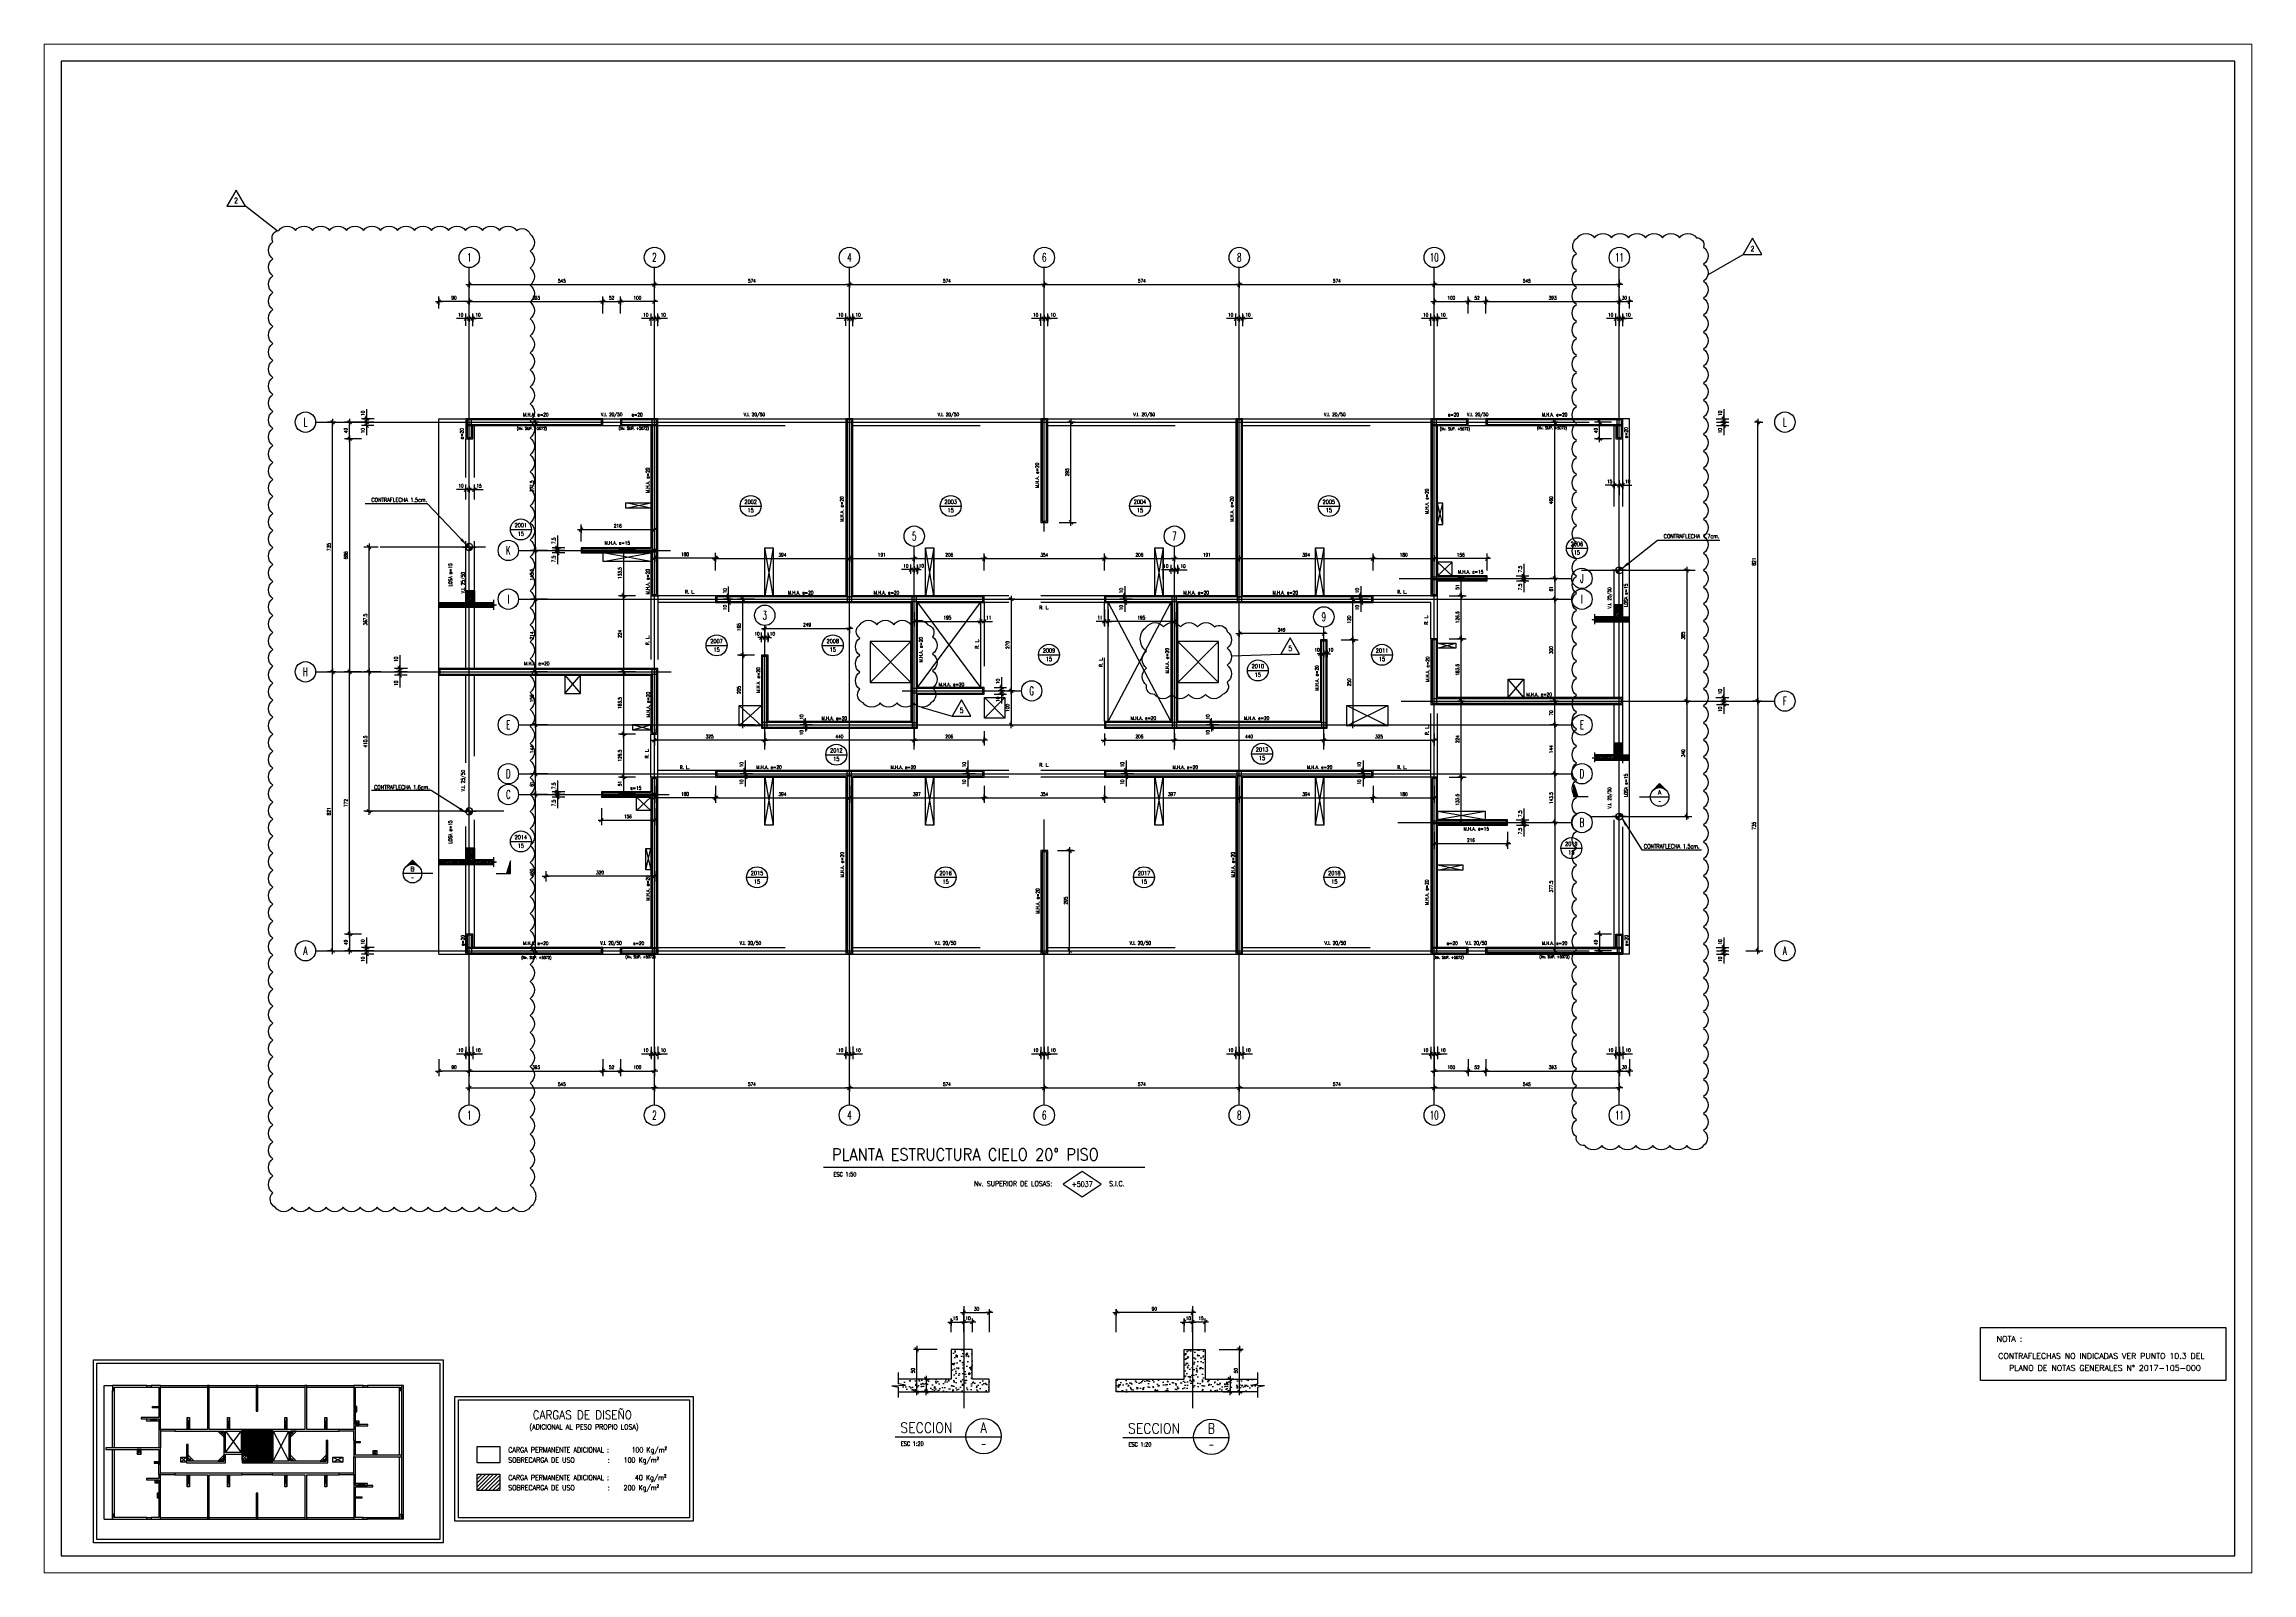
# Paper-space layout 'Layout1' of a CAD drawing. Extents: x -200 to 1100, y 0 to 900.
# The model-space entities are those that its viewports show. They can reach past a viewport. Long polylines and large blocks are cut down to what shows.
import ezdxf
from ezdxf.enums import TextEntityAlignment as Align

# ---------------------------------------------------------------- set-up
doc = ezdxf.new("R2010")
doc.units = 0
doc.header["$LTSCALE"] = 60
doc.header["$PDMODE"] = 1
for name, pattern in [('EJES', [3, 2.5, -0.25, 0, -0.25]), ('HIDDEN', [0.375, 0.25, -0.125]), ('HIDDEN2', [0.1875, 0.125, -0.0625])]:
    doc.linetypes.add(name, pattern=pattern)
doc.layers.get('0').update_dxf_attribs({"linetype": 'CONTINUOUS'})
doc.layers.get('DEFPOINTS').update_dxf_attribs({"linetype": 'CONTINUOUS'})
for name, color, linetype in [('CAJA', 1, 'CONTINUOUS'), ('COTAS', 3, 'CONTINUOUS'), ('CRUCES', 9, 'CONTINUOUS'), ('EJES', 1, 'EJES'), ('FORMATO', 6, 'CONTINUOUS'), ('MALLA', 1, 'CONTINUOUS'), ('MUROS', 4, 'CONTINUOUS'), ('REFUERZOS', 3, 'HIDDEN2'), ('SECCION', 1, 'CONTINUOUS'), ('SHAFT', 1, 'CONTINUOUS'), ('TEXTO', 3, 'CONTINUOUS'), ('TEXTOS', 2, 'CONTINUOUS'), ('TITULO', 6, 'CONTINUOUS'), ('VIGAS', 2, 'CONTINUOUS'), ('x$REV_2$', 7, 'CONTINUOUS'), ('x$REV_5$', 7, 'CONTINUOUS')]:
    doc.layers.add(name, color=color, linetype=linetype)
doc.layers.add('NVSUP', color=250, linetype='CONTINUOUS', plot=False)
doc.layers.add('VENTANA', color=4, linetype='CONTINUOUS', plot=False)
doc.layers.add('RLA-LOSAS', color=3, linetype='CONTINUOUS', lineweight=9)
doc.layers.get('VENTANA').freeze()
doc.styles.add('COTAS', font='romans.shx', dxfattribs={"width": 0.9})
doc.styles.add('ROMANS', font='romans.shx', dxfattribs={"width": 0.9, "height": 10})
doc.styles.add('ROMANS50', font='romans.shx', dxfattribs={"width": 0.9, "height": 10})
doc.dimstyles.new('20', dxfattribs={"dimscale": 0.4, "dimtxt": 10, "dimasz": 1, "dimexe": 10, "dimexo": 0, "dimgap": 6, "dimtad": 1, "dimdec": 3, "dimdsep": 46, "dimtxsty": 'COTAS', "dimblk": '$COTA$', "dimcen": 0.09, "dimdle": 10, "dimclrd": 256, "dimclre": 256, "dimclrt": 2, "dimadec": 0, "dimazin": 0, "dimtfac": 1, "dimtdec": 3, "dimtmove": 0, "dimatfit": 2, "dimfxl": 1, "dimtolj": 1, "dimarcsym": 0})
doc.dimstyles.new('50', dxfattribs={"dimtxt": 10, "dimasz": 1, "dimexe": 15, "dimexo": 0, "dimgap": 6, "dimtad": 1, "dimdec": 8, "dimdsep": 46, "dimtxsty": 'COTAS', "dimblk": '$COTA$', "dimcen": 0.09, "dimdle": 10, "dimclrd": 256, "dimclre": 256, "dimclrt": 2, "dimadec": 0, "dimazin": 0, "dimtfac": 1, "dimtdec": 8, "dimtmove": 0, "dimatfit": 2, "dimfxl": 35, "dimfxlon": 1, "dimtolj": 1, "dimarcsym": 0})
doc.dimstyles.new('50$7', dxfattribs={"dimtxt": 10, "dimasz": 12, "dimexe": 15, "dimexo": 0, "dimgap": 6, "dimtad": 1, "dimdec": 8, "dimdsep": 46, "dimtxsty": 'COTAS', "dimblk": '$COTA$', "dimcen": 0.09, "dimdle": 10, "dimclrd": 256, "dimclre": 256, "dimclrt": 2, "dimadec": 0, "dimazin": 0, "dimtfac": 1, "dimtdec": 8, "dimtmove": 0, "dimatfit": 2, "dimfxl": 35, "dimfxlon": 1, "dimtolj": 1, "dimarcsym": 0})

# ---------------------------------------------------------------- blocks, each defined once
blk = doc.blocks.new('x$REVISION_2$')
at = {"layer": 'x$REV_2$', "color": 1}
blk.add_lwpolyline([(0, 0), (11, 0), (5.5, 9.52628)], close=True, dxfattribs=at)
at = {"layer": 'x$REV_2$', "color": 4, "style": 'ROMANS', "width": 0.9}
blk.add_attdef('REVISION', text='', height=3, dxfattribs=at).set_placement((5.5, 3.37543), align=Align.MIDDLE_CENTER)
blk = doc.blocks.new('x$REVISION_5$')
at = {"layer": 'x$REV_5$', "color": 1}
blk.add_lwpolyline([(0, 0), (11, 0), (5.5, 9.52628)], close=True, dxfattribs=at)
at = {"layer": 'x$REV_5$', "color": 4, "style": 'ROMANS', "width": 0.9}
blk.add_attdef('REVISION', text='', height=3, dxfattribs=at).set_placement((5.5, 3.37543), align=Align.MIDDLE_CENTER)
blk = doc.blocks.new('*U8')
at = {"layer": 'TITULO', "color": 7}
blk.add_line((0, 0), (946.3, 0), dxfattribs=at)
at = {"layer": 'TITULO', "color": 1}
blk.add_lwpolyline([(818, -50), (761.8, -12.5), (705.5, -50), (761.8, -87.5)], close=True, dxfattribs=at)
at = {"color": 2, "style": 'COTAS', "width": 0.9}
blk.add_attdef('ESCALA', (29.5, -27), '', height=12, dxfattribs=at)
at = {"layer": 'TITULO', "color": 7, "style": 'COTAS', "width": 0.9}
blk.add_attdef('TITULO', (25, 20), '', height=35, dxfattribs=at)
at = {"layer": 'TITULO', "color": 2, "style": 'COTAS', "width": 0.9}
blk.add_attdef('NV_LOSAS', text='', height=15, dxfattribs=at).set_placement((434.5, -56), align=Align.RIGHT)
blk.add_attdef('NIVEL', text='', height=15, dxfattribs=at).set_placement((522.8, -50), align=Align.MIDDLE)
blk.add_attdef('SIC', (602, -56), '', height=15, dxfattribs=at)
blk = doc.blocks.new('$EJE$')
at = {"color": 6}
blk.add_circle((0, 0), 30, dxfattribs=at)
at = {"color": 6, "style": 'COTAS', "width": 0.6}
blk.add_attdef('EJE', text='', height=25, dxfattribs=at).set_placement((0, 0), align=Align.MIDDLE)
blk = doc.blocks.new('$COTA$')
at = {"layer": 'COTAS'}
for p, q in [((0, -10), (0, 10)), ((5.3, 5.3), (-5.3, -5.3)), ((10, 0), (-10, 0))]:
    blk.add_line(p, q, dxfattribs=at)
blk = doc.blocks.new('*D9')
at = {"layer": 'COTAS', "lineweight": -2, "transparency": 16777216}
for p, q in [((3801.5, 4458.7), (3801.5, 4473.7)), ((4346.5, 4458.7), (4346.5, 4473.7)), ((3802.5, 4458.7), (4345.5, 4458.7))]:
    blk.add_line(p, q, dxfattribs=at)
at = {"layer": 'DEFPOINTS', "color": 0, "transparency": 16777216}
for p in [(3801.5, 4458.7), (4346.5, 4458.7), (4346.5, 4458.7)]:
    blk.add_point(p, dxfattribs=at)
at = {"layer": 'COTAS', "lineweight": -2, "transparency": 16777216, "rotation": 180}
blk.add_blockref('$COTA$', (3801.5, 4458.7), dxfattribs=at)
at = {"layer": 'COTAS', "lineweight": -2, "transparency": 16777216}
blk.add_blockref('$COTA$', (4346.5, 4458.7), dxfattribs=at)
at = {"layer": 'COTAS', "color": 2, "transparency": 16777216, "insert": (4074, 4469.7), "char_height": 10, "attachment_point": 5, "style": 'COTAS'}
blk.add_mtext('\\A1;545', dxfattribs=at)
blk = doc.blocks.new('*D10')
at = {"layer": 'COTAS', "lineweight": -2, "transparency": 16777216}
for p, q in [((3801.5, 6823.7), (3801.5, 6838.7)), ((4346.5, 6823.7), (4346.5, 6838.7)), ((3802.5, 6823.7), (4345.5, 6823.7))]:
    blk.add_line(p, q, dxfattribs=at)
at = {"layer": 'DEFPOINTS', "color": 0, "transparency": 16777216}
for p in [(3801.5, 6823.7), (4346.5, 6823.7), (4346.5, 6823.7)]:
    blk.add_point(p, dxfattribs=at)
at = {"layer": 'COTAS', "lineweight": -2, "transparency": 16777216, "rotation": 180}
blk.add_blockref('$COTA$', (3801.5, 6823.7), dxfattribs=at)
at = {"layer": 'COTAS', "lineweight": -2, "transparency": 16777216}
blk.add_blockref('$COTA$', (4346.5, 6823.7), dxfattribs=at)
at = {"layer": 'COTAS', "color": 2, "transparency": 16777216, "insert": (4074, 6834.7), "char_height": 10, "attachment_point": 5, "style": 'COTAS'}
blk.add_mtext('\\A1;545', dxfattribs=at)
blk = doc.blocks.new('*D11')
at = {"layer": 'COTAS', "lineweight": -2, "transparency": 16777216}
for p, q in [((4346.5, 4458.7), (4346.5, 4473.7)), ((4920.5, 4458.7), (4920.5, 4473.7)), ((4347.5, 4458.7), (4919.5, 4458.7))]:
    blk.add_line(p, q, dxfattribs=at)
at = {"layer": 'DEFPOINTS', "color": 0, "transparency": 16777216}
for p in [(4346.5, 4458.7), (4920.5, 4458.7), (4920.5, 4458.7)]:
    blk.add_point(p, dxfattribs=at)
at = {"layer": 'COTAS', "lineweight": -2, "transparency": 16777216, "rotation": 180}
blk.add_blockref('$COTA$', (4346.5, 4458.7), dxfattribs=at)
at = {"layer": 'COTAS', "lineweight": -2, "transparency": 16777216}
blk.add_blockref('$COTA$', (4920.5, 4458.7), dxfattribs=at)
at = {"layer": 'COTAS', "color": 2, "transparency": 16777216, "insert": (4633.5, 4469.7), "char_height": 10, "attachment_point": 5, "style": 'COTAS'}
blk.add_mtext('\\A1;574', dxfattribs=at)
blk = doc.blocks.new('*D12')
at = {"layer": 'COTAS', "lineweight": -2, "transparency": 16777216}
for p, q in [((4346.5, 6823.7), (4346.5, 6838.7)), ((4920.5, 6823.7), (4920.5, 6838.7)), ((4347.5, 6823.7), (4919.5, 6823.7))]:
    blk.add_line(p, q, dxfattribs=at)
at = {"layer": 'DEFPOINTS', "color": 0, "transparency": 16777216}
for p in [(4346.5, 6823.7), (4920.5, 6823.7), (4920.5, 6823.7)]:
    blk.add_point(p, dxfattribs=at)
at = {"layer": 'COTAS', "lineweight": -2, "transparency": 16777216, "rotation": 180}
blk.add_blockref('$COTA$', (4346.5, 6823.7), dxfattribs=at)
at = {"layer": 'COTAS', "lineweight": -2, "transparency": 16777216}
blk.add_blockref('$COTA$', (4920.5, 6823.7), dxfattribs=at)
at = {"layer": 'COTAS', "color": 2, "transparency": 16777216, "insert": (4633.5, 6834.7), "char_height": 10, "attachment_point": 5, "style": 'COTAS'}
blk.add_mtext('\\A1;574', dxfattribs=at)
blk = doc.blocks.new('*D13')
at = {"layer": 'COTAS', "lineweight": -2, "transparency": 16777216}
for p, q in [((4920.5, 4458.7), (4920.5, 4473.7)), ((5494.5, 4458.7), (5494.5, 4473.7)), ((4921.5, 4458.7), (5493.5, 4458.7))]:
    blk.add_line(p, q, dxfattribs=at)
at = {"layer": 'DEFPOINTS', "color": 0, "transparency": 16777216}
for p in [(4920.5, 4458.7), (5494.5, 4458.7), (5494.5, 4458.7)]:
    blk.add_point(p, dxfattribs=at)
at = {"layer": 'COTAS', "lineweight": -2, "transparency": 16777216, "rotation": 180}
blk.add_blockref('$COTA$', (4920.5, 4458.7), dxfattribs=at)
at = {"layer": 'COTAS', "lineweight": -2, "transparency": 16777216}
blk.add_blockref('$COTA$', (5494.5, 4458.7), dxfattribs=at)
at = {"layer": 'COTAS', "color": 2, "transparency": 16777216, "insert": (5207.5, 4469.7), "char_height": 10, "attachment_point": 5, "style": 'COTAS'}
blk.add_mtext('\\A1;574', dxfattribs=at)
blk = doc.blocks.new('*D14')
at = {"layer": 'COTAS', "lineweight": -2, "transparency": 16777216}
for p, q in [((4920.5, 6823.7), (4920.5, 6838.7)), ((5494.5, 6823.7), (5494.5, 6838.7)), ((4921.5, 6823.7), (5493.5, 6823.7))]:
    blk.add_line(p, q, dxfattribs=at)
at = {"layer": 'DEFPOINTS', "color": 0, "transparency": 16777216}
for p in [(4920.5, 6823.7), (5494.5, 6823.7), (5494.5, 6823.7)]:
    blk.add_point(p, dxfattribs=at)
at = {"layer": 'COTAS', "lineweight": -2, "transparency": 16777216, "rotation": 180}
blk.add_blockref('$COTA$', (4920.5, 6823.7), dxfattribs=at)
at = {"layer": 'COTAS', "lineweight": -2, "transparency": 16777216}
blk.add_blockref('$COTA$', (5494.5, 6823.7), dxfattribs=at)
at = {"layer": 'COTAS', "color": 2, "transparency": 16777216, "insert": (5207.5, 6834.7), "char_height": 10, "attachment_point": 5, "style": 'COTAS'}
blk.add_mtext('\\A1;574', dxfattribs=at)
blk = doc.blocks.new('*D15')
at = {"layer": 'COTAS', "lineweight": -2, "transparency": 16777216}
for p, q in [((3399, 5683.7), (3414, 5683.7)), ((3399, 4863.7), (3399, 5682.7)), ((3399, 4862.7), (3384, 4862.7))]:
    blk.add_line(p, q, dxfattribs=at)
at = {"layer": 'DEFPOINTS', "color": 0, "transparency": 16777216}
for p in [(3399, 5683.7), (3399, 5683.7), (3399, 4862.7)]:
    blk.add_point(p, dxfattribs=at)
at = {"layer": 'COTAS', "lineweight": -2, "transparency": 16777216}
for p, rotation in [((3399, 5683.7), 90), ((3399, 4862.7), 270)]:
    blk.add_blockref('$COTA$', p, dxfattribs=dict(at, rotation=rotation))
at = {"layer": 'COTAS', "color": 2, "transparency": 16777216, "insert": (3388, 5273.2), "char_height": 10, "attachment_point": 5, "rotation": 90, "style": 'COTAS'}
blk.add_mtext('\\A1;821', dxfattribs=at)
blk = doc.blocks.new('*D16')
at = {"layer": 'COTAS', "lineweight": -2, "transparency": 16777216}
for p, q in [((3399, 6418.7), (3384, 6418.7)), ((3399, 5684.7), (3399, 6417.7)), ((3399, 5683.7), (3384, 5683.7))]:
    blk.add_line(p, q, dxfattribs=at)
at = {"layer": 'DEFPOINTS', "color": 0, "transparency": 16777216}
for p in [(3399, 6418.7), (3399, 6418.7), (3399, 5683.7)]:
    blk.add_point(p, dxfattribs=at)
at = {"layer": 'COTAS', "lineweight": -2, "transparency": 16777216}
for p, rotation in [((3399, 6418.7), 90), ((3399, 5683.7), 270)]:
    blk.add_blockref('$COTA$', p, dxfattribs=dict(at, rotation=rotation))
at = {"layer": 'COTAS', "color": 2, "transparency": 16777216, "insert": (3388, 6051.2), "char_height": 10, "attachment_point": 5, "rotation": 90, "style": 'COTAS'}
blk.add_mtext('\\A1;735', dxfattribs=at)
blk = doc.blocks.new('*D17')
at = {"layer": 'COTAS', "lineweight": -2, "transparency": 16777216}
for p, q in [((7595, 6418.7), (7610, 6418.7)), ((7595, 5598.7), (7595, 6417.7)), ((7595, 5597.7), (7580, 5597.7))]:
    blk.add_line(p, q, dxfattribs=at)
at = {"layer": 'DEFPOINTS', "color": 0, "transparency": 16777216}
for p in [(7595, 6418.7), (7595, 6418.7), (7595, 5597.7)]:
    blk.add_point(p, dxfattribs=at)
at = {"layer": 'COTAS', "lineweight": -2, "transparency": 16777216}
for p, rotation in [((7595, 6418.7), 90), ((7595, 5597.7), 270)]:
    blk.add_blockref('$COTA$', p, dxfattribs=dict(at, rotation=rotation))
at = {"layer": 'COTAS', "color": 2, "transparency": 16777216, "insert": (7584, 6008.2), "char_height": 10, "attachment_point": 5, "rotation": 90, "style": 'COTAS'}
blk.add_mtext('\\A1;821', dxfattribs=at)
blk = doc.blocks.new('*D18')
at = {"layer": 'COTAS', "lineweight": -2, "transparency": 16777216}
for p, q in [((5494.5, 4458.7), (5494.5, 4473.7)), ((6068.5, 4458.7), (6068.5, 4473.7)), ((5495.5, 4458.7), (6067.5, 4458.7))]:
    blk.add_line(p, q, dxfattribs=at)
at = {"layer": 'DEFPOINTS', "color": 0, "transparency": 16777216}
for p in [(5494.5, 4458.7), (6068.5, 4458.7), (6068.5, 4458.7)]:
    blk.add_point(p, dxfattribs=at)
at = {"layer": 'COTAS', "lineweight": -2, "transparency": 16777216, "rotation": 180}
blk.add_blockref('$COTA$', (5494.5, 4458.7), dxfattribs=at)
at = {"layer": 'COTAS', "lineweight": -2, "transparency": 16777216}
blk.add_blockref('$COTA$', (6068.5, 4458.7), dxfattribs=at)
at = {"layer": 'COTAS', "color": 2, "transparency": 16777216, "insert": (5781.5, 4469.7), "char_height": 10, "attachment_point": 5, "style": 'COTAS'}
blk.add_mtext('\\A1;574', dxfattribs=at)
blk = doc.blocks.new('*D19')
at = {"layer": 'COTAS', "lineweight": -2, "transparency": 16777216}
for p, q in [((5494.5, 6823.7), (5494.5, 6838.7)), ((6068.5, 6823.7), (6068.5, 6838.7)), ((5495.5, 6823.7), (6067.5, 6823.7))]:
    blk.add_line(p, q, dxfattribs=at)
at = {"layer": 'DEFPOINTS', "color": 0, "transparency": 16777216}
for p in [(5494.5, 6823.7), (6068.5, 6823.7), (6068.5, 6823.7)]:
    blk.add_point(p, dxfattribs=at)
at = {"layer": 'COTAS', "lineweight": -2, "transparency": 16777216, "rotation": 180}
blk.add_blockref('$COTA$', (5494.5, 6823.7), dxfattribs=at)
at = {"layer": 'COTAS', "lineweight": -2, "transparency": 16777216}
blk.add_blockref('$COTA$', (6068.5, 6823.7), dxfattribs=at)
at = {"layer": 'COTAS', "color": 2, "transparency": 16777216, "insert": (5781.5, 6834.7), "char_height": 10, "attachment_point": 5, "style": 'COTAS'}
blk.add_mtext('\\A1;574', dxfattribs=at)
blk = doc.blocks.new('*D20')
at = {"layer": 'COTAS', "lineweight": -2, "transparency": 16777216}
for p, q in [((6068.5, 4458.7), (6068.5, 4473.7)), ((6642.5, 4458.7), (6642.5, 4473.7)), ((6069.5, 4458.7), (6641.5, 4458.7))]:
    blk.add_line(p, q, dxfattribs=at)
at = {"layer": 'DEFPOINTS', "color": 0, "transparency": 16777216}
for p in [(6068.5, 4458.7), (6642.5, 4458.7), (6642.5, 4458.7)]:
    blk.add_point(p, dxfattribs=at)
at = {"layer": 'COTAS', "lineweight": -2, "transparency": 16777216, "rotation": 180}
blk.add_blockref('$COTA$', (6068.5, 4458.7), dxfattribs=at)
at = {"layer": 'COTAS', "lineweight": -2, "transparency": 16777216}
blk.add_blockref('$COTA$', (6642.5, 4458.7), dxfattribs=at)
at = {"layer": 'COTAS', "color": 2, "transparency": 16777216, "insert": (6355.5, 4469.7), "char_height": 10, "attachment_point": 5, "style": 'COTAS'}
blk.add_mtext('\\A1;574', dxfattribs=at)
blk = doc.blocks.new('*D21')
at = {"layer": 'COTAS', "lineweight": -2, "transparency": 16777216}
for p, q in [((6068.5, 6823.7), (6068.5, 6838.7)), ((6642.5, 6823.7), (6642.5, 6838.7)), ((6069.5, 6823.7), (6641.5, 6823.7))]:
    blk.add_line(p, q, dxfattribs=at)
at = {"layer": 'DEFPOINTS', "color": 0, "transparency": 16777216}
for p in [(6068.5, 6823.7), (6642.5, 6823.7), (6642.5, 6823.7)]:
    blk.add_point(p, dxfattribs=at)
at = {"layer": 'COTAS', "lineweight": -2, "transparency": 16777216, "rotation": 180}
blk.add_blockref('$COTA$', (6068.5, 6823.7), dxfattribs=at)
at = {"layer": 'COTAS', "lineweight": -2, "transparency": 16777216}
blk.add_blockref('$COTA$', (6642.5, 6823.7), dxfattribs=at)
at = {"layer": 'COTAS', "color": 2, "transparency": 16777216, "insert": (6355.5, 6834.7), "char_height": 10, "attachment_point": 5, "style": 'COTAS'}
blk.add_mtext('\\A1;574', dxfattribs=at)
blk = doc.blocks.new('*D22')
at = {"layer": 'COTAS', "lineweight": -2, "transparency": 16777216}
for p, q in [((6642.5, 4458.7), (6642.5, 4473.7)), ((7187.5, 4458.7), (7187.5, 4473.7)), ((6643.5, 4458.7), (7186.5, 4458.7))]:
    blk.add_line(p, q, dxfattribs=at)
at = {"layer": 'DEFPOINTS', "color": 0, "transparency": 16777216}
for p in [(6642.5, 4458.7), (7187.5, 4458.7), (7187.5, 4458.7)]:
    blk.add_point(p, dxfattribs=at)
at = {"layer": 'COTAS', "lineweight": -2, "transparency": 16777216, "rotation": 180}
blk.add_blockref('$COTA$', (6642.5, 4458.7), dxfattribs=at)
at = {"layer": 'COTAS', "lineweight": -2, "transparency": 16777216}
blk.add_blockref('$COTA$', (7187.5, 4458.7), dxfattribs=at)
at = {"layer": 'COTAS', "color": 2, "transparency": 16777216, "insert": (6915, 4469.7), "char_height": 10, "attachment_point": 5, "style": 'COTAS'}
blk.add_mtext('\\A1;545', dxfattribs=at)
blk = doc.blocks.new('*D23')
at = {"layer": 'COTAS', "lineweight": -2, "transparency": 16777216}
for p, q in [((6642.5, 6823.7), (6642.5, 6838.7)), ((7187.5, 6823.7), (7187.5, 6838.7)), ((6643.5, 6823.7), (7186.5, 6823.7))]:
    blk.add_line(p, q, dxfattribs=at)
at = {"layer": 'DEFPOINTS', "color": 0, "transparency": 16777216}
for p in [(6642.5, 6823.7), (7187.5, 6823.7), (7187.5, 6823.7)]:
    blk.add_point(p, dxfattribs=at)
at = {"layer": 'COTAS', "lineweight": -2, "transparency": 16777216, "rotation": 180}
blk.add_blockref('$COTA$', (6642.5, 6823.7), dxfattribs=at)
at = {"layer": 'COTAS', "lineweight": -2, "transparency": 16777216}
blk.add_blockref('$COTA$', (7187.5, 6823.7), dxfattribs=at)
at = {"layer": 'COTAS', "color": 2, "transparency": 16777216, "insert": (6915, 6834.7), "char_height": 10, "attachment_point": 5, "style": 'COTAS'}
blk.add_mtext('\\A1;545', dxfattribs=at)
blk = doc.blocks.new('*D24')
at = {"layer": 'COTAS', "lineweight": -2, "transparency": 16777216}
for p, q in [((5671.5, 5502.7), (5671.5, 5467.3)), ((5877.5, 5502.7), (5877.5, 5467.3)), ((5672.5, 5482.3), (5876.5, 5482.3))]:
    blk.add_line(p, q, dxfattribs=at)
at = {"layer": 'DEFPOINTS', "color": 0, "transparency": 16777216}
for p in [(5671.5, 5502.7), (5877.5, 5502.7), (5877.5, 5482.3)]:
    blk.add_point(p, dxfattribs=at)
at = {"layer": 'COTAS', "lineweight": -2, "transparency": 16777216, "rotation": 180}
blk.add_blockref('$COTA$', (5671.5, 5482.3), dxfattribs=at)
at = {"layer": 'COTAS', "lineweight": -2, "transparency": 16777216}
blk.add_blockref('$COTA$', (5877.5, 5482.3), dxfattribs=at)
at = {"layer": 'COTAS', "color": 2, "transparency": 16777216, "insert": (5774.5, 5493.3), "char_height": 10, "attachment_point": 5, "style": 'COTAS'}
blk.add_mtext('\\A1;206', dxfattribs=at)
blk = doc.blocks.new('*D25')
at = {"layer": 'COTAS', "lineweight": -2, "transparency": 16777216}
for p, q in [((7187.5, 6753.1), (7187.5, 6788.7)), ((7217.5, 6753.1), (7217.5, 6788.7)), ((7188.5, 6773.7), (7216.5, 6773.7))]:
    blk.add_line(p, q, dxfattribs=at)
at = {"layer": 'DEFPOINTS', "color": 0, "transparency": 16777216}
for p in [(7217.5, 6773.7), (7187.5, 6753.1), (7217.5, 6753.1)]:
    blk.add_point(p, dxfattribs=at)
at = {"layer": 'COTAS', "lineweight": -2, "transparency": 16777216, "rotation": 180}
blk.add_blockref('$COTA$', (7187.5, 6773.7), dxfattribs=at)
at = {"layer": 'COTAS', "lineweight": -2, "transparency": 16777216}
blk.add_blockref('$COTA$', (7217.5, 6773.7), dxfattribs=at)
at = {"layer": 'COTAS', "color": 2, "transparency": 16777216, "insert": (7202.5, 6784.7), "char_height": 10, "attachment_point": 5, "style": 'COTAS'}
blk.add_mtext('\\A1;30', dxfattribs=at)
blk = doc.blocks.new('*D26')
at = {"layer": 'COTAS', "lineweight": -2, "transparency": 16777216}
for p, q in [((7560, 5597.7), (7610, 5597.7)), ((7595, 5596.7), (7595, 4863.7)), ((7560, 4862.7), (7610, 4862.7))]:
    blk.add_line(p, q, dxfattribs=at)
at = {"layer": 'DEFPOINTS', "color": 0, "transparency": 16777216}
for p in [(7533.8, 5597.7), (7533.8, 4862.7), (7595, 4862.7)]:
    blk.add_point(p, dxfattribs=at)
at = {"layer": 'COTAS', "lineweight": -2, "transparency": 16777216}
for p, rotation in [((7595, 5597.7), 90), ((7595, 4862.7), 270)]:
    blk.add_blockref('$COTA$', p, dxfattribs=dict(at, rotation=rotation))
at = {"layer": 'COTAS', "color": 2, "transparency": 16777216, "insert": (7584, 5230.2), "char_height": 10, "attachment_point": 5, "rotation": 90, "style": 'COTAS'}
blk.add_mtext('\\A1;735', dxfattribs=at)
blk = doc.blocks.new('*D27')
at = {"layer": 'COTAS', "lineweight": -2, "transparency": 16777216}
for p, q in [((5877.5, 5502.7), (5877.5, 5467.3)), ((6317.5, 5502.7), (6317.5, 5467.3)), ((5878.5, 5482.3), (6316.5, 5482.3))]:
    blk.add_line(p, q, dxfattribs=at)
at = {"layer": 'DEFPOINTS', "color": 0, "transparency": 16777216}
for p in [(5877.5, 5502.7), (6317.5, 5502.7), (6317.5, 5482.3)]:
    blk.add_point(p, dxfattribs=at)
at = {"layer": 'COTAS', "lineweight": -2, "transparency": 16777216, "rotation": 180}
blk.add_blockref('$COTA$', (5877.5, 5482.3), dxfattribs=at)
at = {"layer": 'COTAS', "lineweight": -2, "transparency": 16777216}
blk.add_blockref('$COTA$', (6317.5, 5482.3), dxfattribs=at)
at = {"layer": 'COTAS', "color": 2, "transparency": 16777216, "insert": (6097.5, 5493.3), "char_height": 10, "attachment_point": 5, "style": 'COTAS'}
blk.add_mtext('\\A1;440', dxfattribs=at)
blk = doc.blocks.new('*D28')
at = {"layer": 'COTAS', "lineweight": -2, "transparency": 16777216}
for p, q in [((5367.6, 5897.7), (5412.3, 5897.7)), ((5397.3, 5896.7), (5397.3, 5628.7)), ((5367.6, 5627.7), (5412.3, 5627.7))]:
    blk.add_line(p, q, dxfattribs=at)
at = {"layer": 'DEFPOINTS', "color": 0, "transparency": 16777216}
for p in [(5367.6, 5897.7), (5367.6, 5627.7), (5397.3, 5627.7)]:
    blk.add_point(p, dxfattribs=at)
at = {"layer": 'COTAS', "lineweight": -2, "transparency": 16777216}
for p, rotation in [((5397.3, 5897.7), 90), ((5397.3, 5627.7), 270)]:
    blk.add_blockref('$COTA$', p, dxfattribs=dict(at, rotation=rotation))
at = {"layer": 'COTAS', "color": 2, "transparency": 16777216, "insert": (5386.3, 5762.7), "char_height": 10, "attachment_point": 5, "rotation": 90, "style": 'COTAS'}
blk.add_mtext('\\A1;270', dxfattribs=at)
blk = doc.blocks.new('*D29')
at = {"layer": 'COTAS', "lineweight": -2, "transparency": 16777216}
for p, q in [((6368.1, 5777.7), (6418.1, 5777.7)), ((6403.1, 5776.7), (6403.1, 5528.7)), ((6368.1, 5527.7), (6418.1, 5527.7))]:
    blk.add_line(p, q, dxfattribs=at)
at = {"layer": 'DEFPOINTS', "color": 0, "transparency": 16777216}
for p in [(6327.5, 5777.7), (6327.5, 5527.7), (6403.1, 5527.7)]:
    blk.add_point(p, dxfattribs=at)
at = {"layer": 'COTAS', "lineweight": -2, "transparency": 16777216}
for p, rotation in [((6403.1, 5777.7), 90), ((6403.1, 5527.7), 270)]:
    blk.add_blockref('$COTA$', p, dxfattribs=dict(at, rotation=rotation))
at = {"layer": 'COTAS', "color": 2, "transparency": 16777216, "insert": (6392.1, 5652.7), "char_height": 10, "attachment_point": 5, "rotation": 90, "style": 'COTAS'}
blk.add_mtext('\\A1;250', dxfattribs=at)
blk = doc.blocks.new('*D30')
at = {"layer": 'COTAS', "lineweight": -2, "transparency": 16777216}
for p, q in [((4130.5, 6067.6), (4130.5, 6117.6)), ((4346.5, 6067.6), (4346.5, 6117.6)), ((4131.5, 6102.6), (4345.5, 6102.6))]:
    blk.add_line(p, q, dxfattribs=at)
at = {"layer": 'DEFPOINTS', "color": 0, "transparency": 16777216}
for p in [(4346.5, 6102.6), (4130.5, 6048.7), (4346.5, 6048.7)]:
    blk.add_point(p, dxfattribs=at)
at = {"layer": 'COTAS', "lineweight": -2, "transparency": 16777216, "rotation": 180}
blk.add_blockref('$COTA$', (4130.5, 6102.6), dxfattribs=at)
at = {"layer": 'COTAS', "lineweight": -2, "transparency": 16777216}
blk.add_blockref('$COTA$', (4346.5, 6102.6), dxfattribs=at)
at = {"layer": 'COTAS', "color": 2, "transparency": 16777216, "insert": (4238.5, 6113.6), "char_height": 10, "attachment_point": 5, "style": 'COTAS'}
blk.add_mtext('\\A1;216', dxfattribs=at)
blk = doc.blocks.new('*D31')
at = {"layer": 'COTAS', "lineweight": -2, "transparency": 16777216}
for p, q in [((6642.5, 5982.2), (6642.5, 6032.2)), ((6798.5, 5982.2), (6798.5, 6032.2)), ((6797.5, 6017.2), (6643.5, 6017.2))]:
    blk.add_line(p, q, dxfattribs=at)
at = {"layer": 'DEFPOINTS', "color": 0, "transparency": 16777216}
for p in [(6642.5, 6017.2), (6642.5, 5966.3), (6798.5, 5966.3)]:
    blk.add_point(p, dxfattribs=at)
at = {"layer": 'COTAS', "lineweight": -2, "transparency": 16777216, "rotation": 180}
blk.add_blockref('$COTA$', (6642.5, 6017.2), dxfattribs=at)
at = {"layer": 'COTAS', "lineweight": -2, "transparency": 16777216}
blk.add_blockref('$COTA$', (6798.5, 6017.2), dxfattribs=at)
at = {"layer": 'COTAS', "color": 2, "transparency": 16777216, "insert": (6720.5, 6028.2), "char_height": 10, "attachment_point": 5, "style": 'COTAS'}
blk.add_mtext('\\A1;156', dxfattribs=at)
blk = doc.blocks.new('*D32')
at = {"layer": 'COTAS', "lineweight": -2, "transparency": 16777216}
for p, q in [((4190.5, 5282), (4190.5, 5232)), ((4346.5, 5282), (4346.5, 5232)), ((4191.5, 5247), (4345.5, 5247))]:
    blk.add_line(p, q, dxfattribs=at)
at = {"layer": 'DEFPOINTS', "color": 0, "transparency": 16777216}
for p in [(4190.5, 5293), (4346.5, 5293), (4346.5, 5247)]:
    blk.add_point(p, dxfattribs=at)
at = {"layer": 'COTAS', "lineweight": -2, "transparency": 16777216, "rotation": 180}
blk.add_blockref('$COTA$', (4190.5, 5247), dxfattribs=at)
at = {"layer": 'COTAS', "lineweight": -2, "transparency": 16777216}
blk.add_blockref('$COTA$', (4346.5, 5247), dxfattribs=at)
at = {"layer": 'COTAS', "color": 2, "transparency": 16777216, "insert": (4268.5, 5258), "char_height": 10, "attachment_point": 5, "style": 'COTAS'}
blk.add_mtext('\\A1;156', dxfattribs=at)
blk = doc.blocks.new('*D33')
at = {"layer": 'COTAS', "lineweight": -2, "transparency": 16777216}
for p, q in [((6642.5, 5212.4), (6642.5, 5162.4)), ((6858.5, 5212.4), (6858.5, 5162.4)), ((6857.5, 5177.4), (6643.5, 5177.4))]:
    blk.add_line(p, q, dxfattribs=at)
at = {"layer": 'DEFPOINTS', "color": 0, "transparency": 16777216}
for p in [(6642.5, 5232.7), (6858.5, 5232.7), (6642.5, 5177.4)]:
    blk.add_point(p, dxfattribs=at)
at = {"layer": 'COTAS', "lineweight": -2, "transparency": 16777216, "rotation": 180}
blk.add_blockref('$COTA$', (6642.5, 5177.4), dxfattribs=at)
at = {"layer": 'COTAS', "lineweight": -2, "transparency": 16777216}
blk.add_blockref('$COTA$', (6858.5, 5177.4), dxfattribs=at)
at = {"layer": 'COTAS', "color": 2, "transparency": 16777216, "insert": (6750.5, 5188.4), "char_height": 10, "attachment_point": 5, "style": 'COTAS'}
blk.add_mtext('\\A1;216', dxfattribs=at)
blk = doc.blocks.new('*D34')
at = {"layer": 'COTAS', "lineweight": -2, "transparency": 16777216}
for p, q in [((5111.5, 5508.7), (5111.5, 5467.3)), ((5317.5, 5508.7), (5317.5, 5467.3)), ((5316.5, 5482.3), (5112.5, 5482.3))]:
    blk.add_line(p, q, dxfattribs=at)
at = {"layer": 'DEFPOINTS', "color": 0, "transparency": 16777216}
for p in [(5111.5, 5508.7), (5317.5, 5508.7), (5111.5, 5482.3)]:
    blk.add_point(p, dxfattribs=at)
at = {"layer": 'COTAS', "lineweight": -2, "transparency": 16777216, "rotation": 180}
blk.add_blockref('$COTA$', (5111.5, 5482.3), dxfattribs=at)
at = {"layer": 'COTAS', "lineweight": -2, "transparency": 16777216}
blk.add_blockref('$COTA$', (5317.5, 5482.3), dxfattribs=at)
at = {"layer": 'COTAS', "color": 2, "transparency": 16777216, "insert": (5214.5, 5493.3), "char_height": 10, "attachment_point": 5, "style": 'COTAS'}
blk.add_mtext('\\A1;206', dxfattribs=at)
blk = doc.blocks.new('*D35')
at = {"layer": 'COTAS', "lineweight": -2, "transparency": 16777216}
for p, q in [((5111.5, 5514.7), (5111.5, 5467.3)), ((4671.5, 5504.7), (4671.5, 5467.3)), ((5110.5, 5482.3), (4672.5, 5482.3))]:
    blk.add_line(p, q, dxfattribs=at)
at = {"layer": 'DEFPOINTS', "color": 0, "transparency": 16777216}
for p in [(5111.5, 5514.7), (4671.5, 5504.7), (4671.5, 5482.3)]:
    blk.add_point(p, dxfattribs=at)
at = {"layer": 'COTAS', "lineweight": -2, "transparency": 16777216, "rotation": 180}
blk.add_blockref('$COTA$', (4671.5, 5482.3), dxfattribs=at)
at = {"layer": 'COTAS', "lineweight": -2, "transparency": 16777216}
blk.add_blockref('$COTA$', (5111.5, 5482.3), dxfattribs=at)
at = {"layer": 'COTAS', "color": 2, "transparency": 16777216, "insert": (4891.5, 5493.3), "char_height": 10, "attachment_point": 5, "style": 'COTAS'}
blk.add_mtext('\\A1;440', dxfattribs=at)
blk = doc.blocks.new('*D36')
at = {"layer": 'COTAS', "lineweight": -2, "transparency": 16777216}
for p, q in [((5533.8, 5157.7), (5583.8, 5157.7)), ((5568.8, 4863.7), (5568.8, 5156.7)), ((5533.8, 4862.7), (5583.8, 4862.7))]:
    blk.add_line(p, q, dxfattribs=at)
at = {"layer": 'DEFPOINTS', "color": 0, "transparency": 16777216}
for p in [(5504.5, 5157.7), (5568.8, 5157.7), (5509.5, 4862.7)]:
    blk.add_point(p, dxfattribs=at)
at = {"layer": 'COTAS', "lineweight": -2, "transparency": 16777216}
for p, rotation in [((5568.8, 5157.7), 90), ((5568.8, 4862.7), 270)]:
    blk.add_blockref('$COTA$', p, dxfattribs=dict(at, rotation=rotation))
at = {"layer": 'COTAS', "color": 2, "transparency": 16777216, "insert": (5557.8, 5010.2), "char_height": 10, "attachment_point": 5, "rotation": 90, "style": 'COTAS'}
blk.add_mtext('\\A1;295', dxfattribs=at)
blk = doc.blocks.new('*D37')
at = {"layer": 'COTAS', "lineweight": -2, "transparency": 16777216}
for p, q in [((6686.9, 5373.7), (6736.9, 5373.7)), ((6721.9, 5241.2), (6721.9, 5372.7)), ((6686.9, 5240.2), (6736.9, 5240.2))]:
    blk.add_line(p, q, dxfattribs=at)
at = {"layer": 'DEFPOINTS', "color": 0, "transparency": 16777216}
for p in [(6674.4, 5373.7), (6721.9, 5373.7), (6671.9, 5240.2)]:
    blk.add_point(p, dxfattribs=at)
at = {"layer": 'COTAS', "lineweight": -2, "transparency": 16777216}
for p, rotation in [((6721.9, 5373.7), 90), ((6721.9, 5240.2), 270)]:
    blk.add_blockref('$COTA$', p, dxfattribs=dict(at, rotation=rotation))
at = {"layer": 'COTAS', "color": 2, "transparency": 16777216, "insert": (6710.9, 5307), "char_height": 10, "attachment_point": 5, "rotation": 90, "style": 'COTAS'}
blk.add_mtext('\\A1;133.5', dxfattribs=at)
blk = doc.blocks.new('*D38')
at = {"layer": 'COTAS', "lineweight": -2, "transparency": 16777216}
for p, q in [((6686.9, 5597.7), (6736.9, 5597.7)), ((6721.9, 5374.7), (6721.9, 5596.7)), ((6686.9, 5373.7), (6736.9, 5373.7))]:
    blk.add_line(p, q, dxfattribs=at)
at = {"layer": 'DEFPOINTS', "color": 0, "transparency": 16777216}
for p in [(6674.4, 5597.7), (6721.9, 5597.7), (6674.4, 5373.7)]:
    blk.add_point(p, dxfattribs=at)
at = {"layer": 'COTAS', "lineweight": -2, "transparency": 16777216}
for p, rotation in [((6721.9, 5597.7), 90), ((6721.9, 5373.7), 270)]:
    blk.add_blockref('$COTA$', p, dxfattribs=dict(at, rotation=rotation))
at = {"layer": 'COTAS', "color": 2, "transparency": 16777216, "insert": (6710.9, 5485.7), "char_height": 10, "attachment_point": 5, "rotation": 90, "style": 'COTAS'}
blk.add_mtext('\\A1;224', dxfattribs=at)
blk = doc.blocks.new('*D39')
at = {"layer": 'COTAS', "lineweight": -2, "transparency": 16777216}
for p, q in [((6686.9, 5781.2), (6736.9, 5781.2)), ((6721.9, 5598.7), (6721.9, 5780.2)), ((6686.9, 5597.7), (6736.9, 5597.7))]:
    blk.add_line(p, q, dxfattribs=at)
at = {"layer": 'DEFPOINTS', "color": 0, "transparency": 16777216}
for p in [(6674.4, 5781.2), (6721.9, 5781.2), (6674.4, 5597.7)]:
    blk.add_point(p, dxfattribs=at)
at = {"layer": 'COTAS', "lineweight": -2, "transparency": 16777216}
for p, rotation in [((6721.9, 5781.2), 90), ((6721.9, 5597.7), 270)]:
    blk.add_blockref('$COTA$', p, dxfattribs=dict(at, rotation=rotation))
at = {"layer": 'COTAS', "color": 2, "transparency": 16777216, "insert": (6710.9, 5689.5), "char_height": 10, "attachment_point": 5, "rotation": 90, "style": 'COTAS'}
blk.add_mtext('\\A1;183.5', dxfattribs=at)
blk = doc.blocks.new('*D40')
at = {"layer": 'COTAS', "lineweight": -2, "transparency": 16777216}
for p, q in [((6686.9, 5907.7), (6736.9, 5907.7)), ((6721.9, 5782.2), (6721.9, 5906.7)), ((6686.9, 5781.2), (6736.9, 5781.2))]:
    blk.add_line(p, q, dxfattribs=at)
at = {"layer": 'DEFPOINTS', "color": 0, "transparency": 16777216}
for p in [(6674.4, 5907.7), (6721.9, 5907.7), (6674.4, 5781.2)]:
    blk.add_point(p, dxfattribs=at)
at = {"layer": 'COTAS', "lineweight": -2, "transparency": 16777216}
for p, rotation in [((6721.9, 5907.7), 90), ((6721.9, 5781.2), 270)]:
    blk.add_blockref('$COTA$', p, dxfattribs=dict(at, rotation=rotation))
at = {"layer": 'COTAS', "color": 2, "transparency": 16777216, "insert": (6710.9, 5844.5), "char_height": 10, "attachment_point": 5, "rotation": 90, "style": 'COTAS'}
blk.add_mtext('\\A1;126.5', dxfattribs=at)
blk = doc.blocks.new('*D41')
at = {"layer": 'COTAS', "lineweight": -2, "transparency": 16777216}
for p, q in [((6686.9, 5958.7), (6736.9, 5958.7)), ((6721.9, 5908.7), (6721.9, 5957.7)), ((6686.9, 5907.7), (6736.9, 5907.7))]:
    blk.add_line(p, q, dxfattribs=at)
at = {"layer": 'DEFPOINTS', "color": 0, "transparency": 16777216}
for p in [(6671.9, 5958.7), (6721.9, 5958.7), (6674.4, 5907.7)]:
    blk.add_point(p, dxfattribs=at)
at = {"layer": 'COTAS', "lineweight": -2, "transparency": 16777216}
for p, rotation in [((6721.9, 5958.7), 90), ((6721.9, 5907.7), 270)]:
    blk.add_blockref('$COTA$', p, dxfattribs=dict(at, rotation=rotation))
at = {"layer": 'COTAS', "color": 2, "transparency": 16777216, "insert": (6710.9, 5933.2), "char_height": 10, "attachment_point": 5, "rotation": 90, "style": 'COTAS'}
blk.add_mtext('\\A1;51', dxfattribs=at)
blk = doc.blocks.new('*D42')
at = {"layer": 'COTAS', "lineweight": -2, "transparency": 16777216}
for p, q in [((4290.6, 6041.2), (4240.6, 6041.2)), ((4255.6, 6040.2), (4255.6, 5908.7)), ((4290.6, 5907.7), (4240.6, 5907.7))]:
    blk.add_line(p, q, dxfattribs=at)
at = {"layer": 'DEFPOINTS', "color": 0, "transparency": 16777216}
for p in [(4306.1, 6041.2), (4255.6, 5907.7), (4303.6, 5907.7)]:
    blk.add_point(p, dxfattribs=at)
at = {"layer": 'COTAS', "lineweight": -2, "transparency": 16777216}
for p, rotation in [((4255.6, 6041.2), 90), ((4255.6, 5907.7), 270)]:
    blk.add_blockref('$COTA$', p, dxfattribs=dict(at, rotation=rotation))
at = {"layer": 'COTAS', "color": 2, "transparency": 16777216, "insert": (4244.6, 5974.5), "char_height": 10, "attachment_point": 5, "rotation": 90, "style": 'COTAS'}
blk.add_mtext('\\A1;133.5', dxfattribs=at)
blk = doc.blocks.new('*D43')
at = {"layer": 'COTAS', "lineweight": -2, "transparency": 16777216}
for p, q in [((4290.6, 5907.7), (4240.6, 5907.7)), ((4255.6, 5906.7), (4255.6, 5684.7)), ((4290.6, 5683.7), (4240.6, 5683.7))]:
    blk.add_line(p, q, dxfattribs=at)
at = {"layer": 'DEFPOINTS', "color": 0, "transparency": 16777216}
for p in [(4303.6, 5907.7), (4255.6, 5683.7), (4303.6, 5683.7)]:
    blk.add_point(p, dxfattribs=at)
at = {"layer": 'COTAS', "lineweight": -2, "transparency": 16777216}
for p, rotation in [((4255.6, 5907.7), 90), ((4255.6, 5683.7), 270)]:
    blk.add_blockref('$COTA$', p, dxfattribs=dict(at, rotation=rotation))
at = {"layer": 'COTAS', "color": 2, "transparency": 16777216, "insert": (4244.6, 5795.7), "char_height": 10, "attachment_point": 5, "rotation": 90, "style": 'COTAS'}
blk.add_mtext('\\A1;224', dxfattribs=at)
blk = doc.blocks.new('*D44')
at = {"layer": 'COTAS', "lineweight": -2, "transparency": 16777216}
for p, q in [((4290.6, 5683.7), (4240.6, 5683.7)), ((4255.6, 5682.7), (4255.6, 5501.2)), ((4290.6, 5500.2), (4240.6, 5500.2))]:
    blk.add_line(p, q, dxfattribs=at)
at = {"layer": 'DEFPOINTS', "color": 0, "transparency": 16777216}
for p in [(4303.6, 5683.7), (4255.6, 5500.2), (4303.6, 5500.2)]:
    blk.add_point(p, dxfattribs=at)
at = {"layer": 'COTAS', "lineweight": -2, "transparency": 16777216}
for p, rotation in [((4255.6, 5683.7), 90), ((4255.6, 5500.2), 270)]:
    blk.add_blockref('$COTA$', p, dxfattribs=dict(at, rotation=rotation))
at = {"layer": 'COTAS', "color": 2, "transparency": 16777216, "insert": (4244.6, 5592), "char_height": 10, "attachment_point": 5, "rotation": 90, "style": 'COTAS'}
blk.add_mtext('\\A1;183.5', dxfattribs=at)
blk = doc.blocks.new('*D45')
at = {"layer": 'COTAS', "lineweight": -2, "transparency": 16777216}
for p, q in [((4290.6, 5500.2), (4240.6, 5500.2)), ((4255.6, 5499.2), (4255.6, 5374.7)), ((4290.6, 5373.7), (4240.6, 5373.7))]:
    blk.add_line(p, q, dxfattribs=at)
at = {"layer": 'DEFPOINTS', "color": 0, "transparency": 16777216}
for p in [(4303.6, 5500.2), (4255.6, 5373.7), (4303.6, 5373.7)]:
    blk.add_point(p, dxfattribs=at)
at = {"layer": 'COTAS', "lineweight": -2, "transparency": 16777216}
for p, rotation in [((4255.6, 5500.2), 90), ((4255.6, 5373.7), 270)]:
    blk.add_blockref('$COTA$', p, dxfattribs=dict(at, rotation=rotation))
at = {"layer": 'COTAS', "color": 2, "transparency": 16777216, "insert": (4244.6, 5437), "char_height": 10, "attachment_point": 5, "rotation": 90, "style": 'COTAS'}
blk.add_mtext('\\A1;126.5', dxfattribs=at)
blk = doc.blocks.new('*D46')
at = {"layer": 'COTAS', "lineweight": -2, "transparency": 16777216}
for p, q in [((4290.6, 5373.7), (4240.6, 5373.7)), ((4255.6, 5372.7), (4255.6, 5323.7)), ((4290.6, 5322.7), (4240.6, 5322.7))]:
    blk.add_line(p, q, dxfattribs=at)
at = {"layer": 'DEFPOINTS', "color": 0, "transparency": 16777216}
for p in [(4303.6, 5373.7), (4255.6, 5322.7), (4303.6, 5322.7)]:
    blk.add_point(p, dxfattribs=at)
at = {"layer": 'COTAS', "lineweight": -2, "transparency": 16777216}
for p, rotation in [((4255.6, 5373.7), 90), ((4255.6, 5322.7), 270)]:
    blk.add_blockref('$COTA$', p, dxfattribs=dict(at, rotation=rotation))
at = {"layer": 'COTAS', "color": 2, "transparency": 16777216, "insert": (4244.6, 5354.8), "char_height": 10, "attachment_point": 5, "rotation": 90, "style": 'COTAS'}
blk.add_mtext('\\A1;51', dxfattribs=at)
blk = doc.blocks.new('*D47')
at = {"layer": 'COTAS', "lineweight": -2, "transparency": 16777216}
for p, q in [((4526.5, 5347.7), (4526.5, 5297.7)), ((4920.5, 5347.7), (4920.5, 5297.7)), ((4527.5, 5312.7), (4919.5, 5312.7))]:
    blk.add_line(p, q, dxfattribs=at)
at = {"layer": 'DEFPOINTS', "color": 0, "transparency": 16777216}
for p in [(4526.5, 5365.2), (4920.5, 5365.2), (4920.5, 5312.7)]:
    blk.add_point(p, dxfattribs=at)
at = {"layer": 'COTAS', "lineweight": -2, "transparency": 16777216, "rotation": 180}
blk.add_blockref('$COTA$', (4526.5, 5312.7), dxfattribs=at)
at = {"layer": 'COTAS', "lineweight": -2, "transparency": 16777216}
blk.add_blockref('$COTA$', (4920.5, 5312.7), dxfattribs=at)
at = {"layer": 'COTAS', "color": 2, "transparency": 16777216, "insert": (4723.5, 5323.7), "char_height": 10, "attachment_point": 5, "style": 'COTAS'}
blk.add_mtext('\\A1;394', dxfattribs=at)
blk = doc.blocks.new('*D48')
at = {"layer": 'COTAS', "lineweight": -2, "transparency": 16777216}
for p, q in [((4920.5, 5347.7), (4920.5, 5297.7)), ((5317.5, 5347.7), (5317.5, 5297.7)), ((4921.5, 5312.7), (5316.5, 5312.7))]:
    blk.add_line(p, q, dxfattribs=at)
at = {"layer": 'DEFPOINTS', "color": 0, "transparency": 16777216}
for p in [(4920.5, 5365.2), (5317.5, 5365.2), (5317.5, 5312.7)]:
    blk.add_point(p, dxfattribs=at)
at = {"layer": 'COTAS', "lineweight": -2, "transparency": 16777216, "rotation": 180}
blk.add_blockref('$COTA$', (4920.5, 5312.7), dxfattribs=at)
at = {"layer": 'COTAS', "lineweight": -2, "transparency": 16777216}
blk.add_blockref('$COTA$', (5317.5, 5312.7), dxfattribs=at)
at = {"layer": 'COTAS', "color": 2, "transparency": 16777216, "insert": (5119, 5323.7), "char_height": 10, "attachment_point": 5, "style": 'COTAS'}
blk.add_mtext('\\A1;397', dxfattribs=at)
blk = doc.blocks.new('*D49')
at = {"layer": 'COTAS', "lineweight": -2, "transparency": 16777216}
for p, q in [((5671.5, 5347.7), (5671.5, 5297.7)), ((6068.5, 5347.7), (6068.5, 5297.7)), ((5672.5, 5312.7), (6067.5, 5312.7))]:
    blk.add_line(p, q, dxfattribs=at)
at = {"layer": 'DEFPOINTS', "color": 0, "transparency": 16777216}
for p in [(5671.5, 5365.2), (6068.5, 5365.2), (6068.5, 5312.7)]:
    blk.add_point(p, dxfattribs=at)
at = {"layer": 'COTAS', "lineweight": -2, "transparency": 16777216, "rotation": 180}
blk.add_blockref('$COTA$', (5671.5, 5312.7), dxfattribs=at)
at = {"layer": 'COTAS', "lineweight": -2, "transparency": 16777216}
blk.add_blockref('$COTA$', (6068.5, 5312.7), dxfattribs=at)
at = {"layer": 'COTAS', "color": 2, "transparency": 16777216, "insert": (5870, 5323.7), "char_height": 10, "attachment_point": 5, "style": 'COTAS'}
blk.add_mtext('\\A1;397', dxfattribs=at)
blk = doc.blocks.new('*D50')
at = {"layer": 'COTAS', "lineweight": -2, "transparency": 16777216}
for p, q in [((6068.5, 5347.7), (6068.5, 5297.7)), ((6462.5, 5347.7), (6462.5, 5297.7)), ((6069.5, 5312.7), (6461.5, 5312.7))]:
    blk.add_line(p, q, dxfattribs=at)
at = {"layer": 'DEFPOINTS', "color": 0, "transparency": 16777216}
for p in [(6068.5, 5365.2), (6462.5, 5365.2), (6462.5, 5312.7)]:
    blk.add_point(p, dxfattribs=at)
at = {"layer": 'COTAS', "lineweight": -2, "transparency": 16777216, "rotation": 180}
blk.add_blockref('$COTA$', (6068.5, 5312.7), dxfattribs=at)
at = {"layer": 'COTAS', "lineweight": -2, "transparency": 16777216}
blk.add_blockref('$COTA$', (6462.5, 5312.7), dxfattribs=at)
at = {"layer": 'COTAS', "color": 2, "transparency": 16777216, "insert": (6265.5, 5323.7), "char_height": 10, "attachment_point": 5, "style": 'COTAS'}
blk.add_mtext('\\A1;394', dxfattribs=at)
blk = doc.blocks.new('*D51')
at = {"layer": 'COTAS', "lineweight": -2, "transparency": 16777216}
for p, q in [((4641.4, 5732.7), (4591.4, 5732.7)), ((4606.4, 5528.7), (4606.4, 5731.7)), ((4641.4, 5527.7), (4591.4, 5527.7))]:
    blk.add_line(p, q, dxfattribs=at)
at = {"layer": 'DEFPOINTS', "color": 0, "transparency": 16777216}
for p in [(4606.4, 5732.7), (4661.5, 5732.7), (4661.5, 5527.7)]:
    blk.add_point(p, dxfattribs=at)
at = {"layer": 'COTAS', "lineweight": -2, "transparency": 16777216}
for p, rotation in [((4606.4, 5732.7), 90), ((4606.4, 5527.7), 270)]:
    blk.add_blockref('$COTA$', p, dxfattribs=dict(at, rotation=rotation))
at = {"layer": 'COTAS', "color": 2, "transparency": 16777216, "insert": (4595.4, 5630.2), "char_height": 10, "attachment_point": 5, "rotation": 90, "style": 'COTAS'}
blk.add_mtext('\\A1;205', dxfattribs=at)
blk = doc.blocks.new('*D52')
at = {"layer": 'COTAS', "lineweight": -2, "transparency": 16777216}
for p, q in [((4526.5, 5982.2), (4526.5, 6032.2)), ((4920.5, 5982.2), (4920.5, 6032.2)), ((4527.5, 6017.2), (4919.5, 6017.2))]:
    blk.add_line(p, q, dxfattribs=at)
at = {"layer": 'DEFPOINTS', "color": 0, "transparency": 16777216}
for p in [(4920.5, 6017.2), (4526.5, 5974.4), (4920.5, 5974.4)]:
    blk.add_point(p, dxfattribs=at)
at = {"layer": 'COTAS', "lineweight": -2, "transparency": 16777216, "rotation": 180}
blk.add_blockref('$COTA$', (4526.5, 6017.2), dxfattribs=at)
at = {"layer": 'COTAS', "lineweight": -2, "transparency": 16777216}
blk.add_blockref('$COTA$', (4920.5, 6017.2), dxfattribs=at)
at = {"layer": 'COTAS', "color": 2, "transparency": 16777216, "insert": (4723.5, 6028.2), "char_height": 10, "attachment_point": 5, "style": 'COTAS'}
blk.add_mtext('\\A1;394', dxfattribs=at)
blk = doc.blocks.new('*D53')
at = {"layer": 'COTAS', "lineweight": -2, "transparency": 16777216}
for p, q in [((4920.5, 5982.2), (4920.5, 6032.2)), ((5111.5, 5982.2), (5111.5, 6032.2)), ((4921.5, 6017.2), (5110.5, 6017.2))]:
    blk.add_line(p, q, dxfattribs=at)
at = {"layer": 'DEFPOINTS', "color": 0, "transparency": 16777216}
for p in [(5111.5, 6017.2), (4920.5, 5974.4), (5111.5, 5974.5)]:
    blk.add_point(p, dxfattribs=at)
at = {"layer": 'COTAS', "lineweight": -2, "transparency": 16777216, "rotation": 180}
blk.add_blockref('$COTA$', (4920.5, 6017.2), dxfattribs=at)
at = {"layer": 'COTAS', "lineweight": -2, "transparency": 16777216}
blk.add_blockref('$COTA$', (5111.5, 6017.2), dxfattribs=at)
at = {"layer": 'COTAS', "color": 2, "transparency": 16777216, "insert": (5016, 6028.2), "char_height": 10, "attachment_point": 5, "style": 'COTAS'}
blk.add_mtext('\\A1;191', dxfattribs=at)
blk = doc.blocks.new('*D54')
at = {"layer": 'COTAS', "lineweight": -2, "transparency": 16777216}
for p, q in [((5111.5, 5982.2), (5111.5, 6032.2)), ((5317.5, 5982.2), (5317.5, 6032.2)), ((5112.5, 6017.2), (5316.5, 6017.2))]:
    blk.add_line(p, q, dxfattribs=at)
at = {"layer": 'DEFPOINTS', "color": 0, "transparency": 16777216}
for p in [(5317.5, 6017.2), (5111.5, 5974.5), (5317.5, 5974.4)]:
    blk.add_point(p, dxfattribs=at)
at = {"layer": 'COTAS', "lineweight": -2, "transparency": 16777216, "rotation": 180}
blk.add_blockref('$COTA$', (5111.5, 6017.2), dxfattribs=at)
at = {"layer": 'COTAS', "lineweight": -2, "transparency": 16777216}
blk.add_blockref('$COTA$', (5317.5, 6017.2), dxfattribs=at)
at = {"layer": 'COTAS', "color": 2, "transparency": 16777216, "insert": (5214.5, 6028.2), "char_height": 10, "attachment_point": 5, "style": 'COTAS'}
blk.add_mtext('\\A1;206', dxfattribs=at)
blk = doc.blocks.new('*D55')
at = {"layer": 'COTAS', "lineweight": -2, "transparency": 16777216}
for p, q in [((5671.5, 5982.2), (5671.5, 6032.2)), ((5877.5, 5982.2), (5877.5, 6032.2)), ((5672.5, 6017.2), (5876.5, 6017.2))]:
    blk.add_line(p, q, dxfattribs=at)
at = {"layer": 'DEFPOINTS', "color": 0, "transparency": 16777216}
for p in [(5877.5, 6017.2), (5671.5, 5974.4), (5877.5, 5974.1)]:
    blk.add_point(p, dxfattribs=at)
at = {"layer": 'COTAS', "lineweight": -2, "transparency": 16777216, "rotation": 180}
blk.add_blockref('$COTA$', (5671.5, 6017.2), dxfattribs=at)
at = {"layer": 'COTAS', "lineweight": -2, "transparency": 16777216}
blk.add_blockref('$COTA$', (5877.5, 6017.2), dxfattribs=at)
at = {"layer": 'COTAS', "color": 2, "transparency": 16777216, "insert": (5774.5, 6028.2), "char_height": 10, "attachment_point": 5, "style": 'COTAS'}
blk.add_mtext('\\A1;206', dxfattribs=at)
blk = doc.blocks.new('*D56')
at = {"layer": 'COTAS', "lineweight": -2, "transparency": 16777216}
for p, q in [((5877.5, 5982.2), (5877.5, 6032.2)), ((6068.5, 5982.2), (6068.5, 6032.2)), ((5878.5, 6017.2), (6067.5, 6017.2))]:
    blk.add_line(p, q, dxfattribs=at)
at = {"layer": 'DEFPOINTS', "color": 0, "transparency": 16777216}
for p in [(6068.5, 6017.2), (5877.5, 5974.1), (6068.5, 5974.4)]:
    blk.add_point(p, dxfattribs=at)
at = {"layer": 'COTAS', "lineweight": -2, "transparency": 16777216, "rotation": 180}
blk.add_blockref('$COTA$', (5877.5, 6017.2), dxfattribs=at)
at = {"layer": 'COTAS', "lineweight": -2, "transparency": 16777216}
blk.add_blockref('$COTA$', (6068.5, 6017.2), dxfattribs=at)
at = {"layer": 'COTAS', "color": 2, "transparency": 16777216, "insert": (5973, 6028.2), "char_height": 10, "attachment_point": 5, "style": 'COTAS'}
blk.add_mtext('\\A1;191', dxfattribs=at)
blk = doc.blocks.new('*D57')
at = {"layer": 'COTAS', "lineweight": -2, "transparency": 16777216}
for p, q in [((6068.5, 5982.2), (6068.5, 6032.2)), ((6462.5, 5982.2), (6462.5, 6032.2)), ((6069.5, 6017.2), (6461.5, 6017.2))]:
    blk.add_line(p, q, dxfattribs=at)
at = {"layer": 'DEFPOINTS', "color": 0, "transparency": 16777216}
for p in [(6462.5, 6017.2), (6068.5, 5974.4), (6462.5, 5974.4)]:
    blk.add_point(p, dxfattribs=at)
at = {"layer": 'COTAS', "lineweight": -2, "transparency": 16777216, "rotation": 180}
blk.add_blockref('$COTA$', (6068.5, 6017.2), dxfattribs=at)
at = {"layer": 'COTAS', "lineweight": -2, "transparency": 16777216}
blk.add_blockref('$COTA$', (6462.5, 6017.2), dxfattribs=at)
at = {"layer": 'COTAS', "color": 2, "transparency": 16777216, "insert": (6265.5, 6028.2), "char_height": 10, "attachment_point": 5, "style": 'COTAS'}
blk.add_mtext('\\A1;394', dxfattribs=at)
blk = doc.blocks.new('*D58')
at = {"layer": 'COTAS', "lineweight": -2, "transparency": 16777216}
for p, q in [((5537.9, 6418.7), (5587.9, 6418.7)), ((5572.9, 6124.7), (5572.9, 6417.7)), ((5537.9, 6123.7), (5587.9, 6123.7))]:
    blk.add_line(p, q, dxfattribs=at)
at = {"layer": 'DEFPOINTS', "color": 0, "transparency": 16777216}
for p in [(5502, 6418.7), (5572.9, 6418.7), (5502, 6123.7)]:
    blk.add_point(p, dxfattribs=at)
at = {"layer": 'COTAS', "lineweight": -2, "transparency": 16777216}
for p, rotation in [((5572.9, 6418.7), 90), ((5572.9, 6123.7), 270)]:
    blk.add_blockref('$COTA$', p, dxfattribs=dict(at, rotation=rotation))
at = {"layer": 'COTAS', "color": 2, "transparency": 16777216, "insert": (5561.9, 6271.2), "char_height": 10, "attachment_point": 5, "rotation": 90, "style": 'COTAS'}
blk.add_mtext('\\A1;295', dxfattribs=at)
blk = doc.blocks.new('*D59')
at = {"layer": 'COTAS', "lineweight": -2, "transparency": 16777216}
for p, q in [((3801.5, 6738.7), (3801.5, 6788.7)), ((4194.5, 6738.7), (4194.5, 6788.7)), ((3802.5, 6773.7), (4193.5, 6773.7))]:
    blk.add_line(p, q, dxfattribs=at)
at = {"layer": 'DEFPOINTS', "color": 0, "transparency": 16777216}
for p in [(4194.5, 6773.7), (3801.5, 6428.7), (4194.5, 6428.7)]:
    blk.add_point(p, dxfattribs=at)
at = {"layer": 'COTAS', "lineweight": -2, "transparency": 16777216, "rotation": 180}
blk.add_blockref('$COTA$', (3801.5, 6773.7), dxfattribs=at)
at = {"layer": 'COTAS', "lineweight": -2, "transparency": 16777216}
blk.add_blockref('$COTA$', (4194.5, 6773.7), dxfattribs=at)
at = {"layer": 'COTAS', "color": 2, "transparency": 16777216, "insert": (3998, 6784.7), "char_height": 10, "attachment_point": 5, "style": 'COTAS'}
blk.add_mtext('\\A1;393', dxfattribs=at)
blk = doc.blocks.new('*D60')
at = {"layer": 'COTAS', "lineweight": -2, "transparency": 16777216}
for p, q in [((4194.5, 6738.7), (4194.5, 6788.7)), ((4246.5, 6738.7), (4246.5, 6788.7)), ((4195.5, 6773.7), (4245.5, 6773.7))]:
    blk.add_line(p, q, dxfattribs=at)
at = {"layer": 'DEFPOINTS', "color": 0, "transparency": 16777216}
for p in [(4246.5, 6773.7), (4194.5, 6428.7), (4246.5, 6428.7)]:
    blk.add_point(p, dxfattribs=at)
at = {"layer": 'COTAS', "lineweight": -2, "transparency": 16777216, "rotation": 180}
blk.add_blockref('$COTA$', (4194.5, 6773.7), dxfattribs=at)
at = {"layer": 'COTAS', "lineweight": -2, "transparency": 16777216}
blk.add_blockref('$COTA$', (4246.5, 6773.7), dxfattribs=at)
at = {"layer": 'COTAS', "color": 2, "transparency": 16777216, "insert": (4220.5, 6784.7), "char_height": 10, "attachment_point": 5, "style": 'COTAS'}
blk.add_mtext('\\A1;52', dxfattribs=at)
blk = doc.blocks.new('*D61')
at = {"layer": 'COTAS', "lineweight": -2, "transparency": 16777216}
for p, q in [((6642.5, 6738.7), (6642.5, 6788.7)), ((6742.5, 6738.7), (6742.5, 6788.7)), ((6643.5, 6773.7), (6741.5, 6773.7))]:
    blk.add_line(p, q, dxfattribs=at)
at = {"layer": 'DEFPOINTS', "color": 0, "transparency": 16777216}
for p in [(6742.5, 6773.7), (6642.5, 6428.7), (6742.5, 6428.7)]:
    blk.add_point(p, dxfattribs=at)
at = {"layer": 'COTAS', "lineweight": -2, "transparency": 16777216, "rotation": 180}
blk.add_blockref('$COTA$', (6642.5, 6773.7), dxfattribs=at)
at = {"layer": 'COTAS', "lineweight": -2, "transparency": 16777216}
blk.add_blockref('$COTA$', (6742.5, 6773.7), dxfattribs=at)
at = {"layer": 'COTAS', "color": 2, "transparency": 16777216, "insert": (6692.5, 6784.7), "char_height": 10, "attachment_point": 5, "style": 'COTAS'}
blk.add_mtext('\\A1;100', dxfattribs=at)
blk = doc.blocks.new('*D62')
at = {"layer": 'COTAS', "lineweight": -2, "transparency": 16777216}
for p, q in [((6742.5, 6738.7), (6742.5, 6788.7)), ((6794.5, 6738.7), (6794.5, 6788.7)), ((6743.5, 6773.7), (6793.5, 6773.7))]:
    blk.add_line(p, q, dxfattribs=at)
at = {"layer": 'DEFPOINTS', "color": 0, "transparency": 16777216}
for p in [(6794.5, 6773.7), (6742.5, 6428.7), (6794.5, 6428.7)]:
    blk.add_point(p, dxfattribs=at)
at = {"layer": 'COTAS', "lineweight": -2, "transparency": 16777216, "rotation": 180}
blk.add_blockref('$COTA$', (6742.5, 6773.7), dxfattribs=at)
at = {"layer": 'COTAS', "lineweight": -2, "transparency": 16777216}
blk.add_blockref('$COTA$', (6794.5, 6773.7), dxfattribs=at)
at = {"layer": 'COTAS', "color": 2, "transparency": 16777216, "insert": (6768.5, 6784.7), "char_height": 10, "attachment_point": 5, "style": 'COTAS'}
blk.add_mtext('\\A1;52', dxfattribs=at)
blk = doc.blocks.new('*D63')
at = {"layer": 'COTAS', "lineweight": -2, "transparency": 16777216}
for p, q in [((6794.5, 6738.7), (6794.5, 6788.7)), ((7187.5, 6738.7), (7187.5, 6788.7)), ((6795.5, 6773.7), (7186.5, 6773.7))]:
    blk.add_line(p, q, dxfattribs=at)
at = {"layer": 'DEFPOINTS', "color": 0, "transparency": 16777216}
for p in [(7187.5, 6773.7), (6794.5, 6428.7), (7187.5, 6428.7)]:
    blk.add_point(p, dxfattribs=at)
at = {"layer": 'COTAS', "lineweight": -2, "transparency": 16777216, "rotation": 180}
blk.add_blockref('$COTA$', (6794.5, 6773.7), dxfattribs=at)
at = {"layer": 'COTAS', "lineweight": -2, "transparency": 16777216}
blk.add_blockref('$COTA$', (7187.5, 6773.7), dxfattribs=at)
at = {"layer": 'COTAS', "color": 2, "transparency": 16777216, "insert": (6991, 6784.7), "char_height": 10, "attachment_point": 5, "style": 'COTAS'}
blk.add_mtext('\\A1;393', dxfattribs=at)
blk = doc.blocks.new('*D64')
at = {"layer": 'COTAS', "lineweight": -2, "transparency": 16777216}
for p, q in [((3801.5, 4543.7), (3801.5, 4493.7)), ((4194.5, 4543.7), (4194.5, 4493.7)), ((3802.5, 4508.7), (4193.5, 4508.7))]:
    blk.add_line(p, q, dxfattribs=at)
at = {"layer": 'DEFPOINTS', "color": 0, "transparency": 16777216}
for p in [(3801.5, 4852.7), (4194.5, 4852.7), (4194.5, 4508.7)]:
    blk.add_point(p, dxfattribs=at)
at = {"layer": 'COTAS', "lineweight": -2, "transparency": 16777216, "rotation": 180}
blk.add_blockref('$COTA$', (3801.5, 4508.7), dxfattribs=at)
at = {"layer": 'COTAS', "lineweight": -2, "transparency": 16777216}
blk.add_blockref('$COTA$', (4194.5, 4508.7), dxfattribs=at)
at = {"layer": 'COTAS', "color": 2, "transparency": 16777216, "insert": (3998, 4519.7), "char_height": 10, "attachment_point": 5, "style": 'COTAS'}
blk.add_mtext('\\A1;393', dxfattribs=at)
blk = doc.blocks.new('*D65')
at = {"layer": 'COTAS', "lineweight": -2, "transparency": 16777216}
for p, q in [((4194.5, 4543.7), (4194.5, 4493.7)), ((4246.5, 4543.7), (4246.5, 4493.7)), ((4195.5, 4508.7), (4245.5, 4508.7))]:
    blk.add_line(p, q, dxfattribs=at)
at = {"layer": 'DEFPOINTS', "color": 0, "transparency": 16777216}
for p in [(4194.5, 4852.7), (4246.5, 4852.7), (4246.5, 4508.7)]:
    blk.add_point(p, dxfattribs=at)
at = {"layer": 'COTAS', "lineweight": -2, "transparency": 16777216, "rotation": 180}
blk.add_blockref('$COTA$', (4194.5, 4508.7), dxfattribs=at)
at = {"layer": 'COTAS', "lineweight": -2, "transparency": 16777216}
blk.add_blockref('$COTA$', (4246.5, 4508.7), dxfattribs=at)
at = {"layer": 'COTAS', "color": 2, "transparency": 16777216, "insert": (4220.5, 4519.7), "char_height": 10, "attachment_point": 5, "style": 'COTAS'}
blk.add_mtext('\\A1;52', dxfattribs=at)
blk = doc.blocks.new('*D66')
at = {"layer": 'COTAS', "lineweight": -2, "transparency": 16777216}
for p, q in [((6742.5, 4543.7), (6742.5, 4493.7)), ((6794.5, 4543.7), (6794.5, 4493.7)), ((6743.5, 4508.7), (6793.5, 4508.7))]:
    blk.add_line(p, q, dxfattribs=at)
at = {"layer": 'DEFPOINTS', "color": 0, "transparency": 16777216}
for p in [(6742.5, 4852.7), (6794.5, 4852.7), (6794.5, 4508.7)]:
    blk.add_point(p, dxfattribs=at)
at = {"layer": 'COTAS', "lineweight": -2, "transparency": 16777216, "rotation": 180}
blk.add_blockref('$COTA$', (6742.5, 4508.7), dxfattribs=at)
at = {"layer": 'COTAS', "lineweight": -2, "transparency": 16777216}
blk.add_blockref('$COTA$', (6794.5, 4508.7), dxfattribs=at)
at = {"layer": 'COTAS', "color": 2, "transparency": 16777216, "insert": (6768.5, 4519.7), "char_height": 10, "attachment_point": 5, "style": 'COTAS'}
blk.add_mtext('\\A1;52', dxfattribs=at)
blk = doc.blocks.new('*D67')
at = {"layer": 'COTAS', "lineweight": -2, "transparency": 16777216}
for p, q in [((6794.5, 4543.7), (6794.5, 4493.7)), ((7187.5, 4543.7), (7187.5, 4493.7)), ((6795.5, 4508.7), (7186.5, 4508.7))]:
    blk.add_line(p, q, dxfattribs=at)
at = {"layer": 'DEFPOINTS', "color": 0, "transparency": 16777216}
for p in [(6794.5, 4852.7), (7187.5, 4852.7), (7187.5, 4508.7)]:
    blk.add_point(p, dxfattribs=at)
at = {"layer": 'COTAS', "lineweight": -2, "transparency": 16777216, "rotation": 180}
blk.add_blockref('$COTA$', (6794.5, 4508.7), dxfattribs=at)
at = {"layer": 'COTAS', "lineweight": -2, "transparency": 16777216}
blk.add_blockref('$COTA$', (7187.5, 4508.7), dxfattribs=at)
at = {"layer": 'COTAS', "color": 2, "transparency": 16777216, "insert": (6991, 4519.7), "char_height": 10, "attachment_point": 5, "style": 'COTAS'}
blk.add_mtext('\\A1;393', dxfattribs=at)
blk = doc.blocks.new('*D68')
at = {"layer": 'COTAS', "lineweight": -2, "transparency": 16777216}
for p, q in [((7164.3, 4911.7), (7114.3, 4911.7)), ((7129.3, 4910.7), (7129.3, 4863.7)), ((7164.3, 4862.7), (7114.3, 4862.7))]:
    blk.add_line(p, q, dxfattribs=at)
at = {"layer": 'DEFPOINTS', "color": 0, "transparency": 16777216}
for p in [(7187.5, 4911.7), (7129.3, 4862.7), (7187.5, 4862.7)]:
    blk.add_point(p, dxfattribs=at)
at = {"layer": 'COTAS', "lineweight": -2, "transparency": 16777216}
for p, rotation in [((7129.3, 4911.7), 90), ((7129.3, 4862.7), 270)]:
    blk.add_blockref('$COTA$', p, dxfattribs=dict(at, rotation=rotation))
at = {"layer": 'COTAS', "color": 2, "transparency": 16777216, "insert": (7118.3, 4887.2), "char_height": 10, "attachment_point": 5, "rotation": 90, "style": 'COTAS'}
blk.add_mtext('\\A1;49', dxfattribs=at)
blk = doc.blocks.new('*D69')
at = {"layer": 'COTAS', "lineweight": -2, "transparency": 16777216}
for p, q in [((7164.3, 6418.7), (7114.3, 6418.7)), ((7129.3, 6370.7), (7129.3, 6417.7)), ((7164.3, 6369.7), (7114.3, 6369.7))]:
    blk.add_line(p, q, dxfattribs=at)
at = {"layer": 'DEFPOINTS', "color": 0, "transparency": 16777216}
for p in [(7129.3, 6418.7), (7187.5, 6418.7), (7187.5, 6369.7)]:
    blk.add_point(p, dxfattribs=at)
at = {"layer": 'COTAS', "lineweight": -2, "transparency": 16777216}
for p, rotation in [((7129.3, 6418.7), 90), ((7129.3, 6369.7), 270)]:
    blk.add_blockref('$COTA$', p, dxfattribs=dict(at, rotation=rotation))
at = {"layer": 'COTAS', "color": 2, "transparency": 16777216, "insert": (7118.3, 6394.2), "char_height": 10, "attachment_point": 5, "rotation": 90, "style": 'COTAS'}
blk.add_mtext('\\A1;49', dxfattribs=at)
blk = doc.blocks.new('*D70')
at = {"layer": 'COTAS', "lineweight": -2, "transparency": 16777216}
for p, q in [((7177.5, 6702.3), (7177.5, 6738.7)), ((7187.5, 6702.3), (7187.5, 6738.7)), ((7176.5, 6723.7), (7149.6, 6723.7)), ((7187.5, 6723.7), (7177.5, 6723.7)), ((7188.5, 6723.7), (7189.5, 6723.7))]:
    blk.add_line(p, q, dxfattribs=at)
at = {"layer": 'DEFPOINTS', "color": 0, "transparency": 16777216}
for p in [(7187.5, 6723.7), (7177.5, 6702.3), (7187.5, 6702.3)]:
    blk.add_point(p, dxfattribs=at)
at = {"layer": 'COTAS', "lineweight": -2, "transparency": 16777216}
blk.add_blockref('$COTA$', (7177.5, 6723.7), dxfattribs=at)
at = {"layer": 'COTAS', "lineweight": -2, "transparency": 16777216, "rotation": 180}
blk.add_blockref('$COTA$', (7187.5, 6723.7), dxfattribs=at)
at = {"layer": 'COTAS', "color": 2, "transparency": 16777216, "insert": (7162.2, 6734.7), "char_height": 10, "attachment_point": 5, "style": 'COTAS'}
blk.add_mtext('\\A1;10', dxfattribs=at)
blk = doc.blocks.new('*D71')
at = {"layer": 'COTAS', "lineweight": -2, "transparency": 16777216}
for p, q in [((7187.5, 6702.3), (7187.5, 6738.7)), ((7197.5, 6701.2), (7197.5, 6738.7)), ((7186.5, 6723.7), (7185.5, 6723.7)), ((7187.5, 6723.7), (7197.5, 6723.7)), ((7187.5, 6723.7), (7197.5, 6723.7)), ((7226, 6723.7), (7197.5, 6723.7)), ((7198.5, 6723.7), (7199.5, 6723.7))]:
    blk.add_line(p, q, dxfattribs=at)
at = {"layer": 'DEFPOINTS', "color": 0, "transparency": 16777216}
for p in [(7197.5, 6723.7), (7187.5, 6702.3), (7197.5, 6701.2)]:
    blk.add_point(p, dxfattribs=at)
at = {"layer": 'COTAS', "lineweight": -2, "transparency": 16777216}
blk.add_blockref('$COTA$', (7187.5, 6723.7), dxfattribs=at)
at = {"layer": 'COTAS', "lineweight": -2, "transparency": 16777216, "rotation": 180}
blk.add_blockref('$COTA$', (7197.5, 6723.7), dxfattribs=at)
at = {"layer": 'COTAS', "color": 2, "transparency": 16777216, "insert": (7213.4, 6734.7), "char_height": 10, "attachment_point": 5, "style": 'COTAS'}
blk.add_mtext('\\A1;10', dxfattribs=at)
blk = doc.blocks.new('*D72')
at = {"layer": 'COTAS', "lineweight": -2, "transparency": 16777216}
for p, q in [((3791.5, 6702.3), (3791.5, 6738.7)), ((3801.5, 6702.3), (3801.5, 6738.7)), ((3790.5, 6723.7), (3763.6, 6723.7)), ((3801.5, 6723.7), (3791.5, 6723.7)), ((3802.5, 6723.7), (3803.5, 6723.7))]:
    blk.add_line(p, q, dxfattribs=at)
at = {"layer": 'DEFPOINTS', "color": 0, "transparency": 16777216}
for p in [(3801.5, 6723.7), (3791.5, 6702.3), (3801.5, 6702.3)]:
    blk.add_point(p, dxfattribs=at)
at = {"layer": 'COTAS', "lineweight": -2, "transparency": 16777216}
blk.add_blockref('$COTA$', (3791.5, 6723.7), dxfattribs=at)
at = {"layer": 'COTAS', "lineweight": -2, "transparency": 16777216, "rotation": 180}
blk.add_blockref('$COTA$', (3801.5, 6723.7), dxfattribs=at)
at = {"layer": 'COTAS', "color": 2, "transparency": 16777216, "insert": (3776.2, 6734.7), "char_height": 10, "attachment_point": 5, "style": 'COTAS'}
blk.add_mtext('\\A1;10', dxfattribs=at)
blk = doc.blocks.new('*D73')
at = {"layer": 'COTAS', "lineweight": -2, "transparency": 16777216}
for p, q in [((3801.5, 6702.3), (3801.5, 6738.7)), ((3811.5, 6701.2), (3811.5, 6738.7)), ((3800.5, 6723.7), (3799.5, 6723.7)), ((3801.5, 6723.7), (3811.5, 6723.7)), ((3801.5, 6723.7), (3811.5, 6723.7)), ((3840, 6723.7), (3811.5, 6723.7)), ((3812.5, 6723.7), (3813.5, 6723.7))]:
    blk.add_line(p, q, dxfattribs=at)
at = {"layer": 'DEFPOINTS', "color": 0, "transparency": 16777216}
for p in [(3811.5, 6723.7), (3801.5, 6702.3), (3811.5, 6701.2)]:
    blk.add_point(p, dxfattribs=at)
at = {"layer": 'COTAS', "lineweight": -2, "transparency": 16777216}
blk.add_blockref('$COTA$', (3801.5, 6723.7), dxfattribs=at)
at = {"layer": 'COTAS', "lineweight": -2, "transparency": 16777216, "rotation": 180}
blk.add_blockref('$COTA$', (3811.5, 6723.7), dxfattribs=at)
at = {"layer": 'COTAS', "color": 2, "transparency": 16777216, "insert": (3827.4, 6734.7), "char_height": 10, "attachment_point": 5, "style": 'COTAS'}
blk.add_mtext('\\A1;10', dxfattribs=at)
blk = doc.blocks.new('*D74')
at = {"layer": 'COTAS', "lineweight": -2, "transparency": 16777216}
for p, q in [((7177.5, 4580.2), (7177.5, 4543.7)), ((7187.5, 4580.2), (7187.5, 4543.7)), ((7176.5, 4558.7), (7149.6, 4558.7)), ((7187.5, 4558.7), (7177.5, 4558.7)), ((7188.5, 4558.7), (7189.5, 4558.7))]:
    blk.add_line(p, q, dxfattribs=at)
at = {"layer": 'DEFPOINTS', "color": 0, "transparency": 16777216}
for p in [(7177.5, 4580.2), (7187.5, 4580.2), (7187.5, 4558.7)]:
    blk.add_point(p, dxfattribs=at)
at = {"layer": 'COTAS', "lineweight": -2, "transparency": 16777216}
blk.add_blockref('$COTA$', (7177.5, 4558.7), dxfattribs=at)
at = {"layer": 'COTAS', "lineweight": -2, "transparency": 16777216, "rotation": 180}
blk.add_blockref('$COTA$', (7187.5, 4558.7), dxfattribs=at)
at = {"layer": 'COTAS', "color": 2, "transparency": 16777216, "insert": (7162.2, 4569.7), "char_height": 10, "attachment_point": 5, "style": 'COTAS'}
blk.add_mtext('\\A1;10', dxfattribs=at)
blk = doc.blocks.new('*D75')
at = {"layer": 'COTAS', "lineweight": -2, "transparency": 16777216}
for p, q in [((7187.5, 4580.2), (7187.5, 4543.7)), ((7197.5, 4581.2), (7197.5, 4543.7)), ((7186.5, 4558.7), (7185.5, 4558.7)), ((7187.5, 4558.7), (7197.5, 4558.7)), ((7187.5, 4558.7), (7197.5, 4558.7)), ((7226, 4558.7), (7197.5, 4558.7)), ((7198.5, 4558.7), (7199.5, 4558.7))]:
    blk.add_line(p, q, dxfattribs=at)
at = {"layer": 'DEFPOINTS', "color": 0, "transparency": 16777216}
for p in [(7187.5, 4580.2), (7197.5, 4581.2), (7197.5, 4558.7)]:
    blk.add_point(p, dxfattribs=at)
at = {"layer": 'COTAS', "lineweight": -2, "transparency": 16777216}
blk.add_blockref('$COTA$', (7187.5, 4558.7), dxfattribs=at)
at = {"layer": 'COTAS', "lineweight": -2, "transparency": 16777216, "rotation": 180}
blk.add_blockref('$COTA$', (7197.5, 4558.7), dxfattribs=at)
at = {"layer": 'COTAS', "color": 2, "transparency": 16777216, "insert": (7213.4, 4569.7), "char_height": 10, "attachment_point": 5, "style": 'COTAS'}
blk.add_mtext('\\A1;10', dxfattribs=at)
blk = doc.blocks.new('*D76')
at = {"layer": 'COTAS', "lineweight": -2, "transparency": 16777216}
for p, q in [((3791.5, 4580.2), (3791.5, 4543.7)), ((3801.5, 4580.2), (3801.5, 4543.7)), ((3790.5, 4558.7), (3763.6, 4558.7)), ((3801.5, 4558.7), (3791.5, 4558.7)), ((3802.5, 4558.7), (3803.5, 4558.7))]:
    blk.add_line(p, q, dxfattribs=at)
at = {"layer": 'DEFPOINTS', "color": 0, "transparency": 16777216}
for p in [(3791.5, 4580.2), (3801.5, 4580.2), (3801.5, 4558.7)]:
    blk.add_point(p, dxfattribs=at)
at = {"layer": 'COTAS', "lineweight": -2, "transparency": 16777216}
blk.add_blockref('$COTA$', (3791.5, 4558.7), dxfattribs=at)
at = {"layer": 'COTAS', "lineweight": -2, "transparency": 16777216, "rotation": 180}
blk.add_blockref('$COTA$', (3801.5, 4558.7), dxfattribs=at)
at = {"layer": 'COTAS', "color": 2, "transparency": 16777216, "insert": (3776.2, 4569.7), "char_height": 10, "attachment_point": 5, "style": 'COTAS'}
blk.add_mtext('\\A1;10', dxfattribs=at)
blk = doc.blocks.new('*D77')
at = {"layer": 'COTAS', "lineweight": -2, "transparency": 16777216}
for p, q in [((3801.5, 4580.2), (3801.5, 4543.7)), ((3811.5, 4581.2), (3811.5, 4543.7)), ((3800.5, 4558.7), (3799.5, 4558.7)), ((3801.5, 4558.7), (3811.5, 4558.7)), ((3801.5, 4558.7), (3811.5, 4558.7)), ((3840, 4558.7), (3811.5, 4558.7)), ((3812.5, 4558.7), (3813.5, 4558.7))]:
    blk.add_line(p, q, dxfattribs=at)
at = {"layer": 'DEFPOINTS', "color": 0, "transparency": 16777216}
for p in [(3801.5, 4580.2), (3811.5, 4581.2), (3811.5, 4558.7)]:
    blk.add_point(p, dxfattribs=at)
at = {"layer": 'COTAS', "lineweight": -2, "transparency": 16777216}
blk.add_blockref('$COTA$', (3801.5, 4558.7), dxfattribs=at)
at = {"layer": 'COTAS', "lineweight": -2, "transparency": 16777216, "rotation": 180}
blk.add_blockref('$COTA$', (3811.5, 4558.7), dxfattribs=at)
at = {"layer": 'COTAS', "color": 2, "transparency": 16777216, "insert": (3827.4, 4569.7), "char_height": 10, "attachment_point": 5, "style": 'COTAS'}
blk.add_mtext('\\A1;10', dxfattribs=at)
blk = doc.blocks.new('*D78')
at = {"layer": 'COTAS', "lineweight": -2, "transparency": 16777216}
for p, q in [((3520.4, 6418.7), (3484, 6418.7)), ((3520.4, 6408.7), (3484, 6408.7)), ((3499, 6419.7), (3499, 6420.7)), ((3499, 6418.7), (3499, 6408.7)), ((3499, 6407.7), (3499, 6380.8))]:
    blk.add_line(p, q, dxfattribs=at)
at = {"layer": 'DEFPOINTS', "color": 0, "transparency": 16777216}
for p in [(3499, 6418.7), (3520.4, 6418.7), (3520.4, 6408.7)]:
    blk.add_point(p, dxfattribs=at)
at = {"layer": 'COTAS', "lineweight": -2, "transparency": 16777216}
for p, rotation in [((3499, 6418.7), 270), ((3499, 6408.7), 90)]:
    blk.add_blockref('$COTA$', p, dxfattribs=dict(at, rotation=rotation))
at = {"layer": 'COTAS', "color": 2, "transparency": 16777216, "insert": (3488, 6393.4), "char_height": 10, "attachment_point": 5, "rotation": 90, "style": 'COTAS'}
blk.add_mtext('\\A1;10', dxfattribs=at)
blk = doc.blocks.new('*D79')
at = {"layer": 'COTAS', "lineweight": -2, "transparency": 16777216}
for p, q in [((3499, 6457.3), (3499, 6428.7)), ((3521.5, 6428.7), (3484, 6428.7)), ((3499, 6429.7), (3499, 6430.7)), ((3499, 6418.7), (3499, 6428.7)), ((3499, 6418.7), (3499, 6428.7)), ((3520.4, 6418.7), (3484, 6418.7)), ((3499, 6417.7), (3499, 6416.7))]:
    blk.add_line(p, q, dxfattribs=at)
at = {"layer": 'DEFPOINTS', "color": 0, "transparency": 16777216}
for p in [(3499, 6428.7), (3521.5, 6428.7), (3520.4, 6418.7)]:
    blk.add_point(p, dxfattribs=at)
at = {"layer": 'COTAS', "lineweight": -2, "transparency": 16777216}
for p, rotation in [((3499, 6428.7), 270), ((3499, 6418.7), 90)]:
    blk.add_blockref('$COTA$', p, dxfattribs=dict(at, rotation=rotation))
at = {"layer": 'COTAS', "color": 2, "transparency": 16777216, "insert": (3488, 6444.6), "char_height": 10, "attachment_point": 5, "rotation": 90, "style": 'COTAS'}
blk.add_mtext('\\A1;10', dxfattribs=at)
blk = doc.blocks.new('*D80')
at = {"layer": 'COTAS', "lineweight": -2, "transparency": 16777216}
for p, q in [((4082.3, 6041.2), (4045.9, 6041.2)), ((4082.3, 6033.7), (4045.9, 6033.7)), ((4060.9, 6042.2), (4060.9, 6043.2)), ((4060.9, 6041.2), (4060.9, 6033.7)), ((4060.9, 6032.7), (4060.9, 6000.5))]:
    blk.add_line(p, q, dxfattribs=at)
at = {"layer": 'DEFPOINTS', "color": 0, "transparency": 16777216}
for p in [(4060.9, 6041.2), (4082.3, 6041.2), (4082.3, 6033.7)]:
    blk.add_point(p, dxfattribs=at)
at = {"layer": 'COTAS', "lineweight": -2, "transparency": 16777216}
for p, rotation in [((4060.9, 6041.2), 270), ((4060.9, 6033.7), 90)]:
    blk.add_blockref('$COTA$', p, dxfattribs=dict(at, rotation=rotation))
at = {"layer": 'COTAS', "color": 2, "transparency": 16777216, "insert": (4049.9, 6015.9), "char_height": 10, "attachment_point": 5, "rotation": 90, "style": 'COTAS'}
blk.add_mtext('\\A1;7.5', dxfattribs=at)
blk = doc.blocks.new('*D81')
at = {"layer": 'COTAS', "lineweight": -2, "transparency": 16777216}
for p, q in [((4060.9, 6085), (4060.9, 6048.7)), ((4083.1, 6048.7), (4045.9, 6048.7)), ((4082.3, 6041.2), (4045.9, 6041.2)), ((4060.9, 6049.7), (4060.9, 6050.7)), ((4060.9, 6041.2), (4060.9, 6048.7)), ((4060.9, 6041.2), (4060.9, 6048.7)), ((4060.9, 6040.2), (4060.9, 6039.2))]:
    blk.add_line(p, q, dxfattribs=at)
at = {"layer": 'DEFPOINTS', "color": 0, "transparency": 16777216}
for p in [(4060.9, 6048.7), (4082.3, 6041.2), (4083.1, 6048.7)]:
    blk.add_point(p, dxfattribs=at)
at = {"layer": 'COTAS', "lineweight": -2, "transparency": 16777216}
for p, rotation in [((4060.9, 6048.7), 270), ((4060.9, 6041.2), 90)]:
    blk.add_blockref('$COTA$', p, dxfattribs=dict(at, rotation=rotation))
at = {"layer": 'COTAS', "color": 2, "transparency": 16777216, "insert": (4049.9, 6069.6), "char_height": 10, "attachment_point": 5, "rotation": 90, "style": 'COTAS'}
blk.add_mtext('\\A1;7.5', dxfattribs=at)
blk = doc.blocks.new('*D82')
at = {"layer": 'COTAS', "lineweight": -2, "transparency": 16777216}
for p, q in [((6884.7, 5958.7), (6921.2, 5958.7)), ((6906.2, 5959.7), (6906.2, 5960.7)), ((6906.2, 5958.7), (6906.2, 5951.2)), ((6884.7, 5951.2), (6921.2, 5951.2)), ((6906.2, 5950.2), (6906.2, 5918))]:
    blk.add_line(p, q, dxfattribs=at)
at = {"layer": 'DEFPOINTS', "color": 0, "transparency": 16777216}
for p in [(6884.7, 5958.7), (6906.2, 5958.7), (6884.7, 5951.2)]:
    blk.add_point(p, dxfattribs=at)
at = {"layer": 'COTAS', "lineweight": -2, "transparency": 16777216}
for p, rotation in [((6906.2, 5958.7), 270), ((6906.2, 5951.2), 90)]:
    blk.add_blockref('$COTA$', p, dxfattribs=dict(at, rotation=rotation))
at = {"layer": 'COTAS', "color": 2, "transparency": 16777216, "insert": (6895.2, 5933.4), "char_height": 10, "attachment_point": 5, "rotation": 90, "style": 'COTAS'}
blk.add_mtext('\\A1;7.5', dxfattribs=at)
blk = doc.blocks.new('*D83')
at = {"layer": 'COTAS', "lineweight": -2, "transparency": 16777216}
for p, q in [((6906.2, 6001.5), (6906.2, 5966.2)), ((6883.9, 5966.2), (6921.2, 5966.2)), ((6884.7, 5958.7), (6921.2, 5958.7)), ((6906.2, 5967.2), (6906.2, 5968.2)), ((6906.2, 5958.7), (6906.2, 5966.2)), ((6906.2, 5958.7), (6906.2, 5966.2)), ((6906.2, 5957.7), (6906.2, 5956.7))]:
    blk.add_line(p, q, dxfattribs=at)
at = {"layer": 'DEFPOINTS', "color": 0, "transparency": 16777216}
for p in [(6883.9, 5966.2), (6884.7, 5958.7), (6906.2, 5966.2)]:
    blk.add_point(p, dxfattribs=at)
at = {"layer": 'COTAS', "lineweight": -2, "transparency": 16777216}
for p, rotation in [((6906.2, 5966.2), 270), ((6906.2, 5958.7), 90)]:
    blk.add_blockref('$COTA$', p, dxfattribs=dict(at, rotation=rotation))
at = {"layer": 'COTAS', "color": 2, "transparency": 16777216, "insert": (6895.2, 5986.1), "char_height": 10, "attachment_point": 5, "rotation": 90, "style": 'COTAS'}
blk.add_mtext('\\A1;7.5', dxfattribs=at)
blk = doc.blocks.new('*D84')
at = {"layer": 'COTAS', "lineweight": -2, "transparency": 16777216}
for p, q in [((4082.3, 5322.7), (4045.9, 5322.7)), ((4082.3, 5315.2), (4045.9, 5315.2)), ((4060.9, 5323.7), (4060.9, 5324.7)), ((4060.9, 5322.7), (4060.9, 5315.2)), ((4060.9, 5314.2), (4060.9, 5282))]:
    blk.add_line(p, q, dxfattribs=at)
at = {"layer": 'DEFPOINTS', "color": 0, "transparency": 16777216}
for p in [(4060.9, 5322.7), (4082.3, 5322.7), (4082.3, 5315.2)]:
    blk.add_point(p, dxfattribs=at)
at = {"layer": 'COTAS', "lineweight": -2, "transparency": 16777216}
for p, rotation in [((4060.9, 5322.7), 270), ((4060.9, 5315.2), 90)]:
    blk.add_blockref('$COTA$', p, dxfattribs=dict(at, rotation=rotation))
at = {"layer": 'COTAS', "color": 2, "transparency": 16777216, "insert": (4049.9, 5297.4), "char_height": 10, "attachment_point": 5, "rotation": 90, "style": 'COTAS'}
blk.add_mtext('\\A1;7.5', dxfattribs=at)
blk = doc.blocks.new('*D85')
at = {"layer": 'COTAS', "lineweight": -2, "transparency": 16777216}
for p, q in [((4060.9, 5363.5), (4060.9, 5330.2)), ((4083.1, 5330.2), (4045.9, 5330.2)), ((4060.9, 5331.2), (4060.9, 5332.2)), ((4060.9, 5322.7), (4060.9, 5330.2)), ((4060.9, 5322.7), (4060.9, 5330.2)), ((4082.3, 5322.7), (4045.9, 5322.7)), ((4060.9, 5321.7), (4060.9, 5320.7))]:
    blk.add_line(p, q, dxfattribs=at)
at = {"layer": 'DEFPOINTS', "color": 0, "transparency": 16777216}
for p in [(4060.9, 5330.2), (4083.1, 5330.2), (4082.3, 5322.7)]:
    blk.add_point(p, dxfattribs=at)
at = {"layer": 'COTAS', "lineweight": -2, "transparency": 16777216}
for p, rotation in [((4060.9, 5330.2), 270), ((4060.9, 5322.7), 90)]:
    blk.add_blockref('$COTA$', p, dxfattribs=dict(at, rotation=rotation))
at = {"layer": 'COTAS', "color": 2, "transparency": 16777216, "insert": (4049.9, 5348.1), "char_height": 10, "attachment_point": 5, "rotation": 90, "style": 'COTAS'}
blk.add_mtext('\\A1;7.5', dxfattribs=at)
blk = doc.blocks.new('*D86')
at = {"layer": 'COTAS', "lineweight": -2, "transparency": 16777216}
for p, q in [((6884.7, 5240.2), (6921.2, 5240.2)), ((6884.7, 5232.7), (6921.2, 5232.7)), ((6906.2, 5241.2), (6906.2, 5242.2)), ((6906.2, 5240.2), (6906.2, 5232.7)), ((6906.2, 5231.7), (6906.2, 5199.5))]:
    blk.add_line(p, q, dxfattribs=at)
at = {"layer": 'DEFPOINTS', "color": 0, "transparency": 16777216}
for p in [(6884.7, 5240.2), (6884.7, 5232.7), (6906.2, 5240.2)]:
    blk.add_point(p, dxfattribs=at)
at = {"layer": 'COTAS', "lineweight": -2, "transparency": 16777216}
for p, rotation in [((6906.2, 5240.2), 270), ((6906.2, 5232.7), 90)]:
    blk.add_blockref('$COTA$', p, dxfattribs=dict(at, rotation=rotation))
at = {"layer": 'COTAS', "color": 2, "transparency": 16777216, "insert": (6895.2, 5214.9), "char_height": 10, "attachment_point": 5, "rotation": 90, "style": 'COTAS'}
blk.add_mtext('\\A1;7.5', dxfattribs=at)
blk = doc.blocks.new('*D87')
at = {"layer": 'COTAS', "lineweight": -2, "transparency": 16777216}
for p, q in [((6906.2, 5281.5), (6906.2, 5247.7)), ((6883.9, 5247.7), (6921.2, 5247.7)), ((6884.7, 5240.2), (6921.2, 5240.2)), ((6906.2, 5248.7), (6906.2, 5249.7)), ((6906.2, 5240.2), (6906.2, 5247.7)), ((6906.2, 5240.2), (6906.2, 5247.7)), ((6906.2, 5239.2), (6906.2, 5238.2))]:
    blk.add_line(p, q, dxfattribs=at)
at = {"layer": 'DEFPOINTS', "color": 0, "transparency": 16777216}
for p in [(6883.9, 5247.7), (6884.7, 5240.2), (6906.2, 5247.7)]:
    blk.add_point(p, dxfattribs=at)
at = {"layer": 'COTAS', "lineweight": -2, "transparency": 16777216}
for p, rotation in [((6906.2, 5247.7), 270), ((6906.2, 5240.2), 90)]:
    blk.add_blockref('$COTA$', p, dxfattribs=dict(at, rotation=rotation))
at = {"layer": 'COTAS', "color": 2, "transparency": 16777216, "insert": (6895.2, 5266.1), "char_height": 10, "attachment_point": 5, "rotation": 90, "style": 'COTAS'}
blk.add_mtext('\\A1;7.5', dxfattribs=at)
blk = doc.blocks.new('*D88')
at = {"layer": 'COTAS', "lineweight": -2, "transparency": 16777216}
for p, q in [((3618.1, 5683.7), (3581.6, 5683.7)), ((3618.1, 5673.7), (3581.6, 5673.7)), ((3596.6, 5684.7), (3596.6, 5685.7)), ((3596.6, 5683.7), (3596.6, 5673.7)), ((3596.6, 5672.7), (3596.6, 5637.5))]:
    blk.add_line(p, q, dxfattribs=at)
at = {"layer": 'DEFPOINTS', "color": 0, "transparency": 16777216}
for p in [(3596.6, 5683.7), (3618.1, 5683.7), (3618.1, 5673.7)]:
    blk.add_point(p, dxfattribs=at)
at = {"layer": 'COTAS', "lineweight": -2, "transparency": 16777216}
for p, rotation in [((3596.6, 5683.7), 270), ((3596.6, 5673.7), 90)]:
    blk.add_blockref('$COTA$', p, dxfattribs=dict(at, rotation=rotation))
at = {"layer": 'COTAS', "color": 2, "transparency": 16777216, "insert": (3585.6, 5650.1), "char_height": 10, "attachment_point": 5, "rotation": 90, "style": 'COTAS'}
blk.add_mtext('\\A1;10', dxfattribs=at)
blk = doc.blocks.new('*D89')
at = {"layer": 'COTAS', "lineweight": -2, "transparency": 16777216}
for p, q in [((3596.6, 5732.9), (3596.6, 5693.7)), ((3596.6, 5694.7), (3596.6, 5695.7)), ((3619.5, 5693.7), (3581.6, 5693.7)), ((3618.1, 5683.7), (3581.6, 5683.7)), ((3596.6, 5683.7), (3596.6, 5693.7)), ((3596.6, 5683.7), (3596.6, 5693.7)), ((3596.6, 5682.7), (3596.6, 5681.7))]:
    blk.add_line(p, q, dxfattribs=at)
at = {"layer": 'DEFPOINTS', "color": 0, "transparency": 16777216}
for p in [(3596.6, 5693.7), (3618.1, 5683.7), (3619.5, 5693.7)]:
    blk.add_point(p, dxfattribs=at)
at = {"layer": 'COTAS', "lineweight": -2, "transparency": 16777216}
for p, rotation in [((3596.6, 5693.7), 270), ((3596.6, 5683.7), 90)]:
    blk.add_blockref('$COTA$', p, dxfattribs=dict(at, rotation=rotation))
at = {"layer": 'COTAS', "color": 2, "transparency": 16777216, "insert": (3585.6, 5720.3), "char_height": 10, "attachment_point": 5, "rotation": 90, "style": 'COTAS'}
blk.add_mtext('\\A1;10', dxfattribs=at)
blk = doc.blocks.new('*D90')
at = {"layer": 'COTAS', "lineweight": -2, "transparency": 16777216}
for p, q in [((3520.4, 4862.7), (3484, 4862.7)), ((3499, 4863.7), (3499, 4864.7)), ((3499, 4862.7), (3499, 4852.7)), ((3520.4, 4852.7), (3484, 4852.7)), ((3499, 4851.7), (3499, 4824.8))]:
    blk.add_line(p, q, dxfattribs=at)
at = {"layer": 'DEFPOINTS', "color": 0, "transparency": 16777216}
for p in [(3499, 4862.7), (3520.4, 4862.7), (3520.4, 4852.7)]:
    blk.add_point(p, dxfattribs=at)
at = {"layer": 'COTAS', "lineweight": -2, "transparency": 16777216}
for p, rotation in [((3499, 4862.7), 270), ((3499, 4852.7), 90)]:
    blk.add_blockref('$COTA$', p, dxfattribs=dict(at, rotation=rotation))
at = {"layer": 'COTAS', "color": 2, "transparency": 16777216, "insert": (3488, 4837.4), "char_height": 10, "attachment_point": 5, "rotation": 90, "style": 'COTAS'}
blk.add_mtext('\\A1;10', dxfattribs=at)
blk = doc.blocks.new('*D91')
at = {"layer": 'COTAS', "lineweight": -2, "transparency": 16777216}
for p, q in [((3499, 4901.3), (3499, 4872.7)), ((3521.5, 4872.7), (3484, 4872.7)), ((3520.4, 4862.7), (3484, 4862.7)), ((3499, 4873.7), (3499, 4874.7)), ((3499, 4862.7), (3499, 4872.7)), ((3499, 4862.7), (3499, 4872.7)), ((3499, 4861.7), (3499, 4860.7))]:
    blk.add_line(p, q, dxfattribs=at)
at = {"layer": 'DEFPOINTS', "color": 0, "transparency": 16777216}
for p in [(3499, 4872.7), (3520.4, 4862.7), (3521.5, 4872.7)]:
    blk.add_point(p, dxfattribs=at)
at = {"layer": 'COTAS', "lineweight": -2, "transparency": 16777216}
for p, rotation in [((3499, 4872.7), 270), ((3499, 4862.7), 90)]:
    blk.add_blockref('$COTA$', p, dxfattribs=dict(at, rotation=rotation))
at = {"layer": 'COTAS', "color": 2, "transparency": 16777216, "insert": (3488, 4888.6), "char_height": 10, "attachment_point": 5, "rotation": 90, "style": 'COTAS'}
blk.add_mtext('\\A1;10', dxfattribs=at)
blk = doc.blocks.new('*D92')
at = {"layer": 'COTAS', "lineweight": -2, "transparency": 16777216}
for p, q in [((7473.5, 6418.7), (7510, 6418.7)), ((7473.5, 6408.7), (7510, 6408.7)), ((7495, 6419.7), (7495, 6420.7)), ((7495, 6418.7), (7495, 6408.7)), ((7495, 6407.7), (7495, 6380.8))]:
    blk.add_line(p, q, dxfattribs=at)
at = {"layer": 'DEFPOINTS', "color": 0, "transparency": 16777216}
for p in [(7473.5, 6418.7), (7473.5, 6408.7), (7495, 6418.7)]:
    blk.add_point(p, dxfattribs=at)
at = {"layer": 'COTAS', "lineweight": -2, "transparency": 16777216}
for p, rotation in [((7495, 6418.7), 270), ((7495, 6408.7), 90)]:
    blk.add_blockref('$COTA$', p, dxfattribs=dict(at, rotation=rotation))
at = {"layer": 'COTAS', "color": 2, "transparency": 16777216, "insert": (7484, 6393.4), "char_height": 10, "attachment_point": 5, "rotation": 90, "style": 'COTAS'}
blk.add_mtext('\\A1;10', dxfattribs=at)
blk = doc.blocks.new('*D93')
at = {"layer": 'COTAS', "lineweight": -2, "transparency": 16777216}
for p, q in [((7495, 6457.3), (7495, 6428.7)), ((7472.4, 6428.7), (7510, 6428.7)), ((7495, 6429.7), (7495, 6430.7)), ((7495, 6418.7), (7495, 6428.7)), ((7495, 6418.7), (7495, 6428.7)), ((7473.5, 6418.7), (7510, 6418.7)), ((7495, 6417.7), (7495, 6416.7))]:
    blk.add_line(p, q, dxfattribs=at)
at = {"layer": 'DEFPOINTS', "color": 0, "transparency": 16777216}
for p in [(7472.4, 6428.7), (7495, 6428.7), (7473.5, 6418.7)]:
    blk.add_point(p, dxfattribs=at)
at = {"layer": 'COTAS', "lineweight": -2, "transparency": 16777216}
for p, rotation in [((7495, 6428.7), 270), ((7495, 6418.7), 90)]:
    blk.add_blockref('$COTA$', p, dxfattribs=dict(at, rotation=rotation))
at = {"layer": 'COTAS', "color": 2, "transparency": 16777216, "insert": (7484, 6444.6), "char_height": 10, "attachment_point": 5, "rotation": 90, "style": 'COTAS'}
blk.add_mtext('\\A1;10', dxfattribs=at)
blk = doc.blocks.new('*D94')
at = {"layer": 'COTAS', "lineweight": -2, "transparency": 16777216}
for p, q in [((7473.5, 5597.7), (7510, 5597.7)), ((7495, 5598.7), (7495, 5599.7)), ((7495, 5597.7), (7495, 5587.7)), ((7473.5, 5587.7), (7510, 5587.7)), ((7495, 5586.7), (7495, 5560.4))]:
    blk.add_line(p, q, dxfattribs=at)
at = {"layer": 'DEFPOINTS', "color": 0, "transparency": 16777216}
for p in [(7473.5, 5597.7), (7495, 5597.7), (7473.5, 5587.7)]:
    blk.add_point(p, dxfattribs=at)
at = {"layer": 'COTAS', "lineweight": -2, "transparency": 16777216}
for p, rotation in [((7495, 5597.7), 270), ((7495, 5587.7), 90)]:
    blk.add_blockref('$COTA$', p, dxfattribs=dict(at, rotation=rotation))
at = {"layer": 'COTAS', "color": 2, "transparency": 16777216, "insert": (7484, 5573.1), "char_height": 10, "attachment_point": 5, "rotation": 90, "style": 'COTAS'}
blk.add_mtext('\\A1;10', dxfattribs=at)
blk = doc.blocks.new('*D95')
at = {"layer": 'COTAS', "lineweight": -2, "transparency": 16777216}
for p, q in [((7495, 5638.4), (7495, 5607.7)), ((7472.1, 5607.7), (7510, 5607.7)), ((7473.5, 5597.7), (7510, 5597.7)), ((7495, 5608.7), (7495, 5609.7)), ((7495, 5597.7), (7495, 5607.7)), ((7495, 5597.7), (7495, 5607.7)), ((7495, 5596.7), (7495, 5595.7))]:
    blk.add_line(p, q, dxfattribs=at)
at = {"layer": 'DEFPOINTS', "color": 0, "transparency": 16777216}
for p in [(7472.1, 5607.7), (7473.5, 5597.7), (7495, 5607.7)]:
    blk.add_point(p, dxfattribs=at)
at = {"layer": 'COTAS', "lineweight": -2, "transparency": 16777216}
for p, rotation in [((7495, 5607.7), 270), ((7495, 5597.7), 90)]:
    blk.add_blockref('$COTA$', p, dxfattribs=dict(at, rotation=rotation))
at = {"layer": 'COTAS', "color": 2, "transparency": 16777216, "insert": (7484, 5625.7), "char_height": 10, "attachment_point": 5, "rotation": 90, "style": 'COTAS'}
blk.add_mtext('\\A1;10', dxfattribs=at)
blk = doc.blocks.new('*D96')
at = {"layer": 'COTAS', "lineweight": -2, "transparency": 16777216}
for p, q in [((7473.5, 4862.7), (7510, 4862.7)), ((7495, 4863.7), (7495, 4864.7)), ((7495, 4862.7), (7495, 4852.7)), ((7473.5, 4852.7), (7510, 4852.7)), ((7495, 4851.7), (7495, 4824.8))]:
    blk.add_line(p, q, dxfattribs=at)
at = {"layer": 'DEFPOINTS', "color": 0, "transparency": 16777216}
for p in [(7473.5, 4862.7), (7495, 4862.7), (7473.5, 4852.7)]:
    blk.add_point(p, dxfattribs=at)
at = {"layer": 'COTAS', "lineweight": -2, "transparency": 16777216}
for p, rotation in [((7495, 4862.7), 270), ((7495, 4852.7), 90)]:
    blk.add_blockref('$COTA$', p, dxfattribs=dict(at, rotation=rotation))
at = {"layer": 'COTAS', "color": 2, "transparency": 16777216, "insert": (7484, 4837.4), "char_height": 10, "attachment_point": 5, "rotation": 90, "style": 'COTAS'}
blk.add_mtext('\\A1;10', dxfattribs=at)
blk = doc.blocks.new('*D97')
at = {"layer": 'COTAS', "lineweight": -2, "transparency": 16777216}
for p, q in [((7495, 4901.3), (7495, 4872.7)), ((7472.4, 4872.7), (7510, 4872.7)), ((7473.5, 4862.7), (7510, 4862.7)), ((7495, 4873.7), (7495, 4874.7)), ((7495, 4862.7), (7495, 4872.7)), ((7495, 4862.7), (7495, 4872.7)), ((7495, 4861.7), (7495, 4860.7))]:
    blk.add_line(p, q, dxfattribs=at)
at = {"layer": 'DEFPOINTS', "color": 0, "transparency": 16777216}
for p in [(7472.4, 4872.7), (7473.5, 4862.7), (7495, 4872.7)]:
    blk.add_point(p, dxfattribs=at)
at = {"layer": 'COTAS', "lineweight": -2, "transparency": 16777216}
for p, rotation in [((7495, 4872.7), 270), ((7495, 4862.7), 90)]:
    blk.add_blockref('$COTA$', p, dxfattribs=dict(at, rotation=rotation))
at = {"layer": 'COTAS', "color": 2, "transparency": 16777216, "insert": (7484, 4888.6), "char_height": 10, "attachment_point": 5, "rotation": 90, "style": 'COTAS'}
blk.add_mtext('\\A1;10', dxfattribs=at)
blk = doc.blocks.new('*D98')
at = {"layer": 'COTAS', "lineweight": -2, "transparency": 16777216}
for p, q in [((5367.6, 5627.7), (5412.3, 5627.7)), ((5397.3, 5626.7), (5397.3, 5528.7)), ((5367.6, 5527.7), (5412.3, 5527.7))]:
    blk.add_line(p, q, dxfattribs=at)
at = {"layer": 'DEFPOINTS', "color": 0, "transparency": 16777216}
for p in [(5367.6, 5627.7), (5367.6, 5527.7), (5397.3, 5527.7)]:
    blk.add_point(p, dxfattribs=at)
at = {"layer": 'COTAS', "lineweight": -2, "transparency": 16777216}
for p, rotation in [((5397.3, 5627.7), 90), ((5397.3, 5527.7), 270)]:
    blk.add_blockref('$COTA$', p, dxfattribs=dict(at, rotation=rotation))
at = {"layer": 'COTAS', "color": 2, "transparency": 16777216, "insert": (5386.3, 5577.7), "char_height": 10, "attachment_point": 5, "rotation": 90, "style": 'COTAS'}
blk.add_mtext('\\A1;100', dxfattribs=at)
blk = doc.blocks.new('*D99')
at = {"layer": 'COTAS', "lineweight": -2, "transparency": 16777216}
for p, q in [((5347.2, 5627.7), (5383.6, 5627.7)), ((5347.2, 5617.7), (5383.6, 5617.7)), ((5368.6, 5628.7), (5368.6, 5629.7)), ((5368.6, 5627.7), (5368.6, 5617.7)), ((5368.6, 5616.7), (5368.6, 5590.4))]:
    blk.add_line(p, q, dxfattribs=at)
at = {"layer": 'DEFPOINTS', "color": 0, "transparency": 16777216}
for p in [(5347.2, 5627.7), (5347.2, 5617.7), (5368.6, 5627.7)]:
    blk.add_point(p, dxfattribs=at)
at = {"layer": 'COTAS', "lineweight": -2, "transparency": 16777216}
for p, rotation in [((5368.6, 5627.7), 270), ((5368.6, 5617.7), 90)]:
    blk.add_blockref('$COTA$', p, dxfattribs=dict(at, rotation=rotation))
at = {"layer": 'COTAS', "color": 2, "transparency": 16777216, "insert": (5357.6, 5603.1), "char_height": 10, "attachment_point": 5, "rotation": 90, "style": 'COTAS'}
blk.add_mtext('\\A1;10', dxfattribs=at)
blk = doc.blocks.new('*D100')
at = {"layer": 'COTAS', "lineweight": -2, "transparency": 16777216}
for p, q in [((5368.6, 5668.2), (5368.6, 5637.7)), ((5347.2, 5637.7), (5383.6, 5637.7)), ((5347.2, 5627.7), (5383.6, 5627.7)), ((5368.6, 5638.7), (5368.6, 5639.7)), ((5368.6, 5627.7), (5368.6, 5637.7)), ((5368.6, 5627.7), (5368.6, 5637.7)), ((5368.6, 5626.7), (5368.6, 5625.7))]:
    blk.add_line(p, q, dxfattribs=at)
at = {"layer": 'DEFPOINTS', "color": 0, "transparency": 16777216}
for p in [(5347.2, 5637.7), (5347.2, 5627.7), (5368.6, 5637.7)]:
    blk.add_point(p, dxfattribs=at)
at = {"layer": 'COTAS', "lineweight": -2, "transparency": 16777216}
for p, rotation in [((5368.6, 5637.7), 270), ((5368.6, 5627.7), 90)]:
    blk.add_blockref('$COTA$', p, dxfattribs=dict(at, rotation=rotation))
at = {"layer": 'COTAS', "color": 2, "transparency": 16777216, "insert": (5357.6, 5655.6), "char_height": 10, "attachment_point": 5, "rotation": 90, "style": 'COTAS'}
blk.add_mtext('\\A1;10', dxfattribs=at)
blk = doc.blocks.new('*D101')
at = {"layer": 'COTAS', "lineweight": -2, "transparency": 16777216}
for p, q in [((5100.5, 5984.5), (5074.2, 5984.5)), ((5101.5, 5972.5), (5101.5, 5999.5)), ((5111.5, 5984.5), (5101.5, 5984.5)), ((5111.5, 5972.5), (5111.5, 5999.5)), ((5112.5, 5984.5), (5113.5, 5984.5))]:
    blk.add_line(p, q, dxfattribs=at)
at = {"layer": 'DEFPOINTS', "color": 0, "transparency": 16777216}
for p in [(5111.5, 5984.5), (5101.5, 5972.5), (5111.5, 5972.5)]:
    blk.add_point(p, dxfattribs=at)
at = {"layer": 'COTAS', "lineweight": -2, "transparency": 16777216}
blk.add_blockref('$COTA$', (5101.5, 5984.5), dxfattribs=at)
at = {"layer": 'COTAS', "lineweight": -2, "transparency": 16777216, "rotation": 180}
blk.add_blockref('$COTA$', (5111.5, 5984.5), dxfattribs=at)
at = {"layer": 'COTAS', "color": 2, "transparency": 16777216, "insert": (5086.8, 5995.5), "char_height": 10, "attachment_point": 5, "style": 'COTAS'}
blk.add_mtext('\\A1;10', dxfattribs=at)
blk = doc.blocks.new('*D102')
at = {"layer": 'COTAS', "lineweight": -2, "transparency": 16777216}
for p, q in [((5110.5, 5984.5), (5109.5, 5984.5)), ((5111.5, 5972.5), (5111.5, 5999.5)), ((5111.5, 5984.5), (5121.5, 5984.5)), ((5121.5, 5971.2), (5121.5, 5999.5)), ((5122.5, 5984.5), (5123.5, 5984.5))]:
    blk.add_line(p, q, dxfattribs=at)
at = {"layer": 'DEFPOINTS', "color": 0, "transparency": 16777216}
for p in [(5121.5, 5984.5), (5111.5, 5972.5), (5121.5, 5971.2)]:
    blk.add_point(p, dxfattribs=at)
at = {"layer": 'COTAS', "lineweight": -2, "transparency": 16777216}
blk.add_blockref('$COTA$', (5111.5, 5984.5), dxfattribs=at)
at = {"layer": 'COTAS', "lineweight": -2, "transparency": 16777216, "rotation": 180}
blk.add_blockref('$COTA$', (5121.5, 5984.5), dxfattribs=at)
at = {"layer": 'COTAS', "color": 2, "transparency": 16777216, "insert": (5132.5, 5995.5), "char_height": 10, "attachment_point": 5, "style": 'COTAS'}
blk.add_mtext('\\A1;10', dxfattribs=at)
blk = doc.blocks.new('*D103')
at = {"layer": 'COTAS', "lineweight": -2, "transparency": 16777216}
for p, q in [((5866.5, 5984.1), (5839.7, 5984.1)), ((5867.5, 5972.1), (5867.5, 5999.1)), ((5877.5, 5984.1), (5867.5, 5984.1)), ((5877.5, 5972.1), (5877.5, 5999.1)), ((5878.5, 5984.1), (5879.5, 5984.1))]:
    blk.add_line(p, q, dxfattribs=at)
at = {"layer": 'DEFPOINTS', "color": 0, "transparency": 16777216}
for p in [(5877.5, 5984.1), (5867.5, 5972.1), (5877.5, 5972.1)]:
    blk.add_point(p, dxfattribs=at)
at = {"layer": 'COTAS', "lineweight": -2, "transparency": 16777216}
blk.add_blockref('$COTA$', (5867.5, 5984.1), dxfattribs=at)
at = {"layer": 'COTAS', "lineweight": -2, "transparency": 16777216, "rotation": 180}
blk.add_blockref('$COTA$', (5877.5, 5984.1), dxfattribs=at)
at = {"layer": 'COTAS', "color": 2, "transparency": 16777216, "insert": (5852.3, 5995.1), "char_height": 10, "attachment_point": 5, "style": 'COTAS'}
blk.add_mtext('\\A1;10', dxfattribs=at)
blk = doc.blocks.new('*D104')
at = {"layer": 'COTAS', "lineweight": -2, "transparency": 16777216}
for p, q in [((5111.5, 5859.5), (5111.5, 5817.2)), ((5306.5, 5859.5), (5306.5, 5817.2)), ((5112.5, 5832.2), (5305.5, 5832.2))]:
    blk.add_line(p, q, dxfattribs=at)
at = {"layer": 'DEFPOINTS', "color": 0, "transparency": 16777216}
for p in [(5111.5, 5859.5), (5306.5, 5859.5), (5306.5, 5832.2)]:
    blk.add_point(p, dxfattribs=at)
at = {"layer": 'COTAS', "lineweight": -2, "transparency": 16777216, "rotation": 180}
blk.add_blockref('$COTA$', (5111.5, 5832.2), dxfattribs=at)
at = {"layer": 'COTAS', "lineweight": -2, "transparency": 16777216}
blk.add_blockref('$COTA$', (5306.5, 5832.2), dxfattribs=at)
at = {"layer": 'COTAS', "color": 2, "transparency": 16777216, "insert": (5209, 5843.2), "char_height": 10, "attachment_point": 5, "style": 'COTAS'}
blk.add_mtext('\\A1;195', dxfattribs=at)
blk = doc.blocks.new('*D105')
at = {"layer": 'COTAS', "lineweight": -2, "transparency": 16777216}
for p, q in [((5306.5, 5853.9), (5306.5, 5817.2)), ((5317.5, 5853.8), (5317.5, 5817.2)), ((5305.5, 5832.2), (5304.5, 5832.2)), ((5306.5, 5832.2), (5317.5, 5832.2)), ((5318.5, 5832.2), (5342.2, 5832.2))]:
    blk.add_line(p, q, dxfattribs=at)
at = {"layer": 'DEFPOINTS', "color": 0, "transparency": 16777216}
for p in [(5306.5, 5853.9), (5317.5, 5853.8), (5317.5, 5832.2)]:
    blk.add_point(p, dxfattribs=at)
at = {"layer": 'COTAS', "lineweight": -2, "transparency": 16777216}
blk.add_blockref('$COTA$', (5306.5, 5832.2), dxfattribs=at)
at = {"layer": 'COTAS', "lineweight": -2, "transparency": 16777216, "rotation": 180}
blk.add_blockref('$COTA$', (5317.5, 5832.2), dxfattribs=at)
at = {"layer": 'COTAS', "color": 2, "transparency": 16777216, "insert": (5330.8, 5843.2), "char_height": 10, "attachment_point": 5, "style": 'COTAS'}
blk.add_mtext('\\A1;11', dxfattribs=at)
blk = doc.blocks.new('*D106')
at = {"layer": 'COTAS', "lineweight": -2, "transparency": 16777216}
for p, q in [((5682.5, 5867.2), (5682.5, 5817.2)), ((5877.5, 5859.5), (5877.5, 5817.2)), ((5876.5, 5832.2), (5683.5, 5832.2))]:
    blk.add_line(p, q, dxfattribs=at)
at = {"layer": 'DEFPOINTS', "color": 0, "transparency": 16777216}
for p in [(5682.5, 5867.2), (5877.5, 5859.5), (5682.5, 5832.2)]:
    blk.add_point(p, dxfattribs=at)
at = {"layer": 'COTAS', "lineweight": -2, "transparency": 16777216, "rotation": 180}
blk.add_blockref('$COTA$', (5682.5, 5832.2), dxfattribs=at)
at = {"layer": 'COTAS', "lineweight": -2, "transparency": 16777216}
blk.add_blockref('$COTA$', (5877.5, 5832.2), dxfattribs=at)
at = {"layer": 'COTAS', "color": 2, "transparency": 16777216, "insert": (5780, 5843.2), "char_height": 10, "attachment_point": 5, "style": 'COTAS'}
blk.add_mtext('\\A1;195', dxfattribs=at)
blk = doc.blocks.new('*D107')
at = {"layer": 'COTAS', "lineweight": -2, "transparency": 16777216}
for p, q in [((5671.5, 5867.2), (5671.5, 5817.2)), ((5682.5, 5867.2), (5682.5, 5817.2)), ((5670.5, 5832.2), (5646.7, 5832.2)), ((5682.5, 5832.2), (5671.5, 5832.2)), ((5683.5, 5832.2), (5684.5, 5832.2))]:
    blk.add_line(p, q, dxfattribs=at)
at = {"layer": 'DEFPOINTS', "color": 0, "transparency": 16777216}
for p in [(5671.5, 5884.7), (5682.5, 5867.7), (5671.5, 5832.2)]:
    blk.add_point(p, dxfattribs=at)
at = {"layer": 'COTAS', "lineweight": -2, "transparency": 16777216}
blk.add_blockref('$COTA$', (5671.5, 5832.2), dxfattribs=at)
at = {"layer": 'COTAS', "lineweight": -2, "transparency": 16777216, "rotation": 180}
blk.add_blockref('$COTA$', (5682.5, 5832.2), dxfattribs=at)
at = {"layer": 'COTAS', "color": 2, "transparency": 16777216, "insert": (5658.1, 5843.2), "char_height": 10, "attachment_point": 5, "style": 'COTAS'}
blk.add_mtext('\\A1;11', dxfattribs=at)
blk = doc.blocks.new('*D108')
at = {"layer": 'COTAS', "lineweight": -2, "transparency": 16777216}
for p, q in [((5317.5, 5982.2), (5317.5, 6032.2)), ((5671.5, 5982.2), (5671.5, 6032.2)), ((5318.5, 6017.2), (5670.5, 6017.2))]:
    blk.add_line(p, q, dxfattribs=at)
at = {"layer": 'DEFPOINTS', "color": 0, "transparency": 16777216}
for p in [(5671.5, 6017.2), (5317.5, 5974.4), (5671.5, 5974.4)]:
    blk.add_point(p, dxfattribs=at)
at = {"layer": 'COTAS', "lineweight": -2, "transparency": 16777216, "rotation": 180}
blk.add_blockref('$COTA$', (5317.5, 6017.2), dxfattribs=at)
at = {"layer": 'COTAS', "lineweight": -2, "transparency": 16777216}
blk.add_blockref('$COTA$', (5671.5, 6017.2), dxfattribs=at)
at = {"layer": 'COTAS', "color": 2, "transparency": 16777216, "insert": (5494.5, 6028.2), "char_height": 10, "attachment_point": 5, "style": 'COTAS'}
blk.add_mtext('\\A1;354', dxfattribs=at)
blk = doc.blocks.new('*D109')
at = {"layer": 'COTAS', "lineweight": -2, "transparency": 16777216}
for p, q in [((4346.5, 5983.7), (4346.5, 6033.7)), ((4526.5, 5983.7), (4526.5, 6033.7)), ((4525.5, 6018.7), (4347.5, 6018.7))]:
    blk.add_line(p, q, dxfattribs=at)
at = {"layer": 'DEFPOINTS', "color": 0, "transparency": 16777216}
for p in [(4346.5, 6018.7), (4346.5, 5975.9), (4526.5, 5974.4)]:
    blk.add_point(p, dxfattribs=at)
at = {"layer": 'COTAS', "lineweight": -2, "transparency": 16777216, "rotation": 180}
blk.add_blockref('$COTA$', (4346.5, 6018.7), dxfattribs=at)
at = {"layer": 'COTAS', "lineweight": -2, "transparency": 16777216}
blk.add_blockref('$COTA$', (4526.5, 6018.7), dxfattribs=at)
at = {"layer": 'COTAS', "color": 2, "transparency": 16777216, "insert": (4436.5, 6029.7), "char_height": 10, "attachment_point": 5, "style": 'COTAS'}
blk.add_mtext('\\A1;180', dxfattribs=at)
blk = doc.blocks.new('*D110')
at = {"layer": 'COTAS', "lineweight": -2, "transparency": 16777216}
for p, q in [((6462.5, 5982.2), (6462.5, 6032.2)), ((6642.5, 5982.2), (6642.5, 6032.2)), ((6463.5, 6017.2), (6641.5, 6017.2))]:
    blk.add_line(p, q, dxfattribs=at)
at = {"layer": 'DEFPOINTS', "color": 0, "transparency": 16777216}
for p in [(6642.5, 6017.2), (6642.5, 5980.8), (6462.5, 5974.4)]:
    blk.add_point(p, dxfattribs=at)
at = {"layer": 'COTAS', "lineweight": -2, "transparency": 16777216, "rotation": 180}
blk.add_blockref('$COTA$', (6462.5, 6017.2), dxfattribs=at)
at = {"layer": 'COTAS', "lineweight": -2, "transparency": 16777216}
blk.add_blockref('$COTA$', (6642.5, 6017.2), dxfattribs=at)
at = {"layer": 'COTAS', "color": 2, "transparency": 16777216, "insert": (6552.5, 6028.2), "char_height": 10, "attachment_point": 5, "style": 'COTAS'}
blk.add_mtext('\\A1;180', dxfattribs=at)
blk = doc.blocks.new('*D111')
at = {"layer": 'COTAS', "lineweight": -2, "transparency": 16777216}
for p, q in [((4346.5, 5347.7), (4346.5, 5298.2)), ((4526.5, 5347.7), (4526.5, 5298.2)), ((4525.5, 5313.2), (4347.5, 5313.2))]:
    blk.add_line(p, q, dxfattribs=at)
at = {"layer": 'DEFPOINTS', "color": 0, "transparency": 16777216}
for p in [(4346.5, 5347.7), (4526.5, 5347.7), (4346.5, 5313.2)]:
    blk.add_point(p, dxfattribs=at)
at = {"layer": 'COTAS', "lineweight": -2, "transparency": 16777216, "rotation": 180}
blk.add_blockref('$COTA$', (4346.5, 5313.2), dxfattribs=at)
at = {"layer": 'COTAS', "lineweight": -2, "transparency": 16777216}
blk.add_blockref('$COTA$', (4526.5, 5313.2), dxfattribs=at)
at = {"layer": 'COTAS', "color": 2, "transparency": 16777216, "insert": (4436.5, 5324.2), "char_height": 10, "attachment_point": 5, "style": 'COTAS'}
blk.add_mtext('\\A1;180', dxfattribs=at)
blk = doc.blocks.new('*D112')
at = {"layer": 'COTAS', "lineweight": -2, "transparency": 16777216}
for p, q in [((5317.5, 5347.7), (5317.5, 5297.7)), ((5671.5, 5347.7), (5671.5, 5297.7)), ((5318.5, 5312.7), (5670.5, 5312.7))]:
    blk.add_line(p, q, dxfattribs=at)
at = {"layer": 'DEFPOINTS', "color": 0, "transparency": 16777216}
for p in [(5317.5, 5347.7), (5671.5, 5347.7), (5671.5, 5312.7)]:
    blk.add_point(p, dxfattribs=at)
at = {"layer": 'COTAS', "lineweight": -2, "transparency": 16777216, "rotation": 180}
blk.add_blockref('$COTA$', (5317.5, 5312.7), dxfattribs=at)
at = {"layer": 'COTAS', "lineweight": -2, "transparency": 16777216}
blk.add_blockref('$COTA$', (5671.5, 5312.7), dxfattribs=at)
at = {"layer": 'COTAS', "color": 2, "transparency": 16777216, "insert": (5494.5, 5323.7), "char_height": 10, "attachment_point": 5, "style": 'COTAS'}
blk.add_mtext('\\A1;354', dxfattribs=at)
blk = doc.blocks.new('*D113')
at = {"layer": 'COTAS', "lineweight": -2, "transparency": 16777216}
for p, q in [((6462.5, 5347.7), (6462.5, 5297.7)), ((6642.5, 5347.7), (6642.5, 5297.7)), ((6463.5, 5312.7), (6641.5, 5312.7))]:
    blk.add_line(p, q, dxfattribs=at)
at = {"layer": 'DEFPOINTS', "color": 0, "transparency": 16777216}
for p in [(6462.5, 5347.7), (6642.5, 5347.7), (6642.5, 5312.7)]:
    blk.add_point(p, dxfattribs=at)
at = {"layer": 'COTAS', "lineweight": -2, "transparency": 16777216, "rotation": 180}
blk.add_blockref('$COTA$', (6462.5, 5312.7), dxfattribs=at)
at = {"layer": 'COTAS', "lineweight": -2, "transparency": 16777216}
blk.add_blockref('$COTA$', (6642.5, 5312.7), dxfattribs=at)
at = {"layer": 'COTAS', "color": 2, "transparency": 16777216, "insert": (6552.5, 5323.7), "char_height": 10, "attachment_point": 5, "style": 'COTAS'}
blk.add_mtext('\\A1;180', dxfattribs=at)
blk = doc.blocks.new('*D114')
at = {"layer": 'COTAS', "lineweight": -2, "transparency": 16777216}
for p, q in [((4346.5, 5515.6), (4346.5, 5467.3)), ((4671.5, 5504.7), (4671.5, 5467.3)), ((4670.5, 5482.3), (4347.5, 5482.3))]:
    blk.add_line(p, q, dxfattribs=at)
at = {"layer": 'DEFPOINTS', "color": 0, "transparency": 16777216}
for p in [(4346.5, 5515.6), (4671.5, 5504.7), (4346.5, 5482.3)]:
    blk.add_point(p, dxfattribs=at)
at = {"layer": 'COTAS', "lineweight": -2, "transparency": 16777216, "rotation": 180}
blk.add_blockref('$COTA$', (4346.5, 5482.3), dxfattribs=at)
at = {"layer": 'COTAS', "lineweight": -2, "transparency": 16777216}
blk.add_blockref('$COTA$', (4671.5, 5482.3), dxfattribs=at)
at = {"layer": 'COTAS', "color": 2, "transparency": 16777216, "insert": (4509, 5493.3), "char_height": 10, "attachment_point": 5, "style": 'COTAS'}
blk.add_mtext('\\A1;325', dxfattribs=at)
blk = doc.blocks.new('*D115')
at = {"layer": 'COTAS', "lineweight": -2, "transparency": 16777216}
for p, q in [((6317.5, 5502.7), (6317.5, 5467.3)), ((6642.5, 5502.7), (6642.5, 5467.3)), ((6318.5, 5482.3), (6641.5, 5482.3))]:
    blk.add_line(p, q, dxfattribs=at)
at = {"layer": 'DEFPOINTS', "color": 0, "transparency": 16777216}
for p in [(6317.5, 5502.7), (6642.5, 5502.7), (6642.5, 5482.3)]:
    blk.add_point(p, dxfattribs=at)
at = {"layer": 'COTAS', "lineweight": -2, "transparency": 16777216, "rotation": 180}
blk.add_blockref('$COTA$', (6317.5, 5482.3), dxfattribs=at)
at = {"layer": 'COTAS', "lineweight": -2, "transparency": 16777216}
blk.add_blockref('$COTA$', (6642.5, 5482.3), dxfattribs=at)
at = {"layer": 'COTAS', "color": 2, "transparency": 16777216, "insert": (6480, 5493.3), "char_height": 10, "attachment_point": 5, "style": 'COTAS'}
blk.add_mtext('\\A1;325', dxfattribs=at)
blk = doc.blocks.new('*D116')
at = {"layer": 'COTAS', "lineweight": -2, "transparency": 16777216}
for p, q in [((6454.2, 5383.7), (6417.8, 5383.7)), ((6432.8, 5384.7), (6432.8, 5385.7)), ((6432.8, 5383.7), (6432.8, 5373.7)), ((6454.2, 5373.7), (6417.8, 5373.7)), ((6432.8, 5372.7), (6432.8, 5346.4))]:
    blk.add_line(p, q, dxfattribs=at)
at = {"layer": 'DEFPOINTS', "color": 0, "transparency": 16777216}
for p in [(6432.8, 5383.7), (6454.2, 5383.7), (6454.2, 5373.7)]:
    blk.add_point(p, dxfattribs=at)
at = {"layer": 'COTAS', "lineweight": -2, "transparency": 16777216}
for p, rotation in [((6432.8, 5383.7), 270), ((6432.8, 5373.7), 90)]:
    blk.add_blockref('$COTA$', p, dxfattribs=dict(at, rotation=rotation))
at = {"layer": 'COTAS', "color": 2, "transparency": 16777216, "insert": (6421.8, 5359.1), "char_height": 10, "attachment_point": 5, "rotation": 90, "style": 'COTAS'}
blk.add_mtext('\\A1;10', dxfattribs=at)
blk = doc.blocks.new('*D117')
at = {"layer": 'COTAS', "lineweight": -2, "transparency": 16777216}
for p, q in [((6432.8, 5422.9), (6432.8, 5393.7)), ((6455.6, 5393.7), (6417.8, 5393.7)), ((6454.2, 5383.7), (6417.8, 5383.7)), ((6432.8, 5394.7), (6432.8, 5395.7)), ((6432.8, 5383.7), (6432.8, 5393.7)), ((6432.8, 5383.7), (6432.8, 5393.7)), ((6432.8, 5382.7), (6432.8, 5381.7))]:
    blk.add_line(p, q, dxfattribs=at)
at = {"layer": 'DEFPOINTS', "color": 0, "transparency": 16777216}
for p in [(6432.8, 5393.7), (6454.2, 5383.7), (6455.6, 5393.7)]:
    blk.add_point(p, dxfattribs=at)
at = {"layer": 'COTAS', "lineweight": -2, "transparency": 16777216}
for p, rotation in [((6432.8, 5393.7), 270), ((6432.8, 5383.7), 90)]:
    blk.add_blockref('$COTA$', p, dxfattribs=dict(at, rotation=rotation))
at = {"layer": 'COTAS', "color": 2, "transparency": 16777216, "insert": (6421.8, 5410.2), "char_height": 10, "attachment_point": 5, "rotation": 90, "style": 'COTAS'}
blk.add_mtext('\\A1;10', dxfattribs=at)
blk = doc.blocks.new('*D118')
at = {"layer": 'COTAS', "lineweight": -2, "transparency": 16777216}
for p, q in [((4790.9, 5538.7), (4790.9, 5539.7)), ((4813.7, 5537.7), (4775.9, 5537.7)), ((4812.4, 5527.7), (4775.9, 5527.7)), ((4790.9, 5527.7), (4790.9, 5537.7)), ((4790.9, 5526.7), (4790.9, 5525.7))]:
    blk.add_line(p, q, dxfattribs=at)
at = {"layer": 'DEFPOINTS', "color": 0, "transparency": 16777216}
for p in [(4790.9, 5537.7), (4812.4, 5527.7), (4813.7, 5537.7)]:
    blk.add_point(p, dxfattribs=at)
at = {"layer": 'COTAS', "lineweight": -2, "transparency": 16777216}
for p, rotation in [((4790.9, 5537.7), 270), ((4790.9, 5527.7), 90)]:
    blk.add_blockref('$COTA$', p, dxfattribs=dict(at, rotation=rotation))
at = {"layer": 'COTAS', "color": 2, "transparency": 16777216, "insert": (4779.9, 5550.6), "char_height": 10, "attachment_point": 5, "rotation": 90, "style": 'COTAS'}
blk.add_mtext('\\A1;10', dxfattribs=at)
blk = doc.blocks.new('*D119')
at = {"layer": 'COTAS', "lineweight": -2, "transparency": 16777216}
for p, q in [((4577.8, 5897.7), (4550, 5897.7)), ((4577.8, 5887.7), (4550, 5887.7)), ((4565, 5898.7), (4565, 5899.7)), ((4565, 5897.7), (4565, 5887.7)), ((4565, 5886.7), (4565, 5860.4))]:
    blk.add_line(p, q, dxfattribs=at)
at = {"layer": 'DEFPOINTS', "color": 0, "transparency": 16777216}
for p in [(4565, 5897.7), (4577.8, 5897.7), (4577.8, 5887.7)]:
    blk.add_point(p, dxfattribs=at)
at = {"layer": 'COTAS', "lineweight": -2, "transparency": 16777216}
for p, rotation in [((4565, 5897.7), 270), ((4565, 5887.7), 90)]:
    blk.add_blockref('$COTA$', p, dxfattribs=dict(at, rotation=rotation))
at = {"layer": 'COTAS', "color": 2, "transparency": 16777216, "insert": (4554, 5873.1), "char_height": 10, "attachment_point": 5, "rotation": 90, "style": 'COTAS'}
blk.add_mtext('\\A1;10', dxfattribs=at)
blk = doc.blocks.new('*D120')
at = {"layer": 'COTAS', "lineweight": -2, "transparency": 16777216}
for p, q in [((6448.2, 5897.7), (6411.8, 5897.7)), ((6448.2, 5887.7), (6411.8, 5887.7)), ((6426.8, 5898.7), (6426.8, 5899.7)), ((6426.8, 5897.7), (6426.8, 5887.7)), ((6426.8, 5886.7), (6426.8, 5860))]:
    blk.add_line(p, q, dxfattribs=at)
at = {"layer": 'DEFPOINTS', "color": 0, "transparency": 16777216}
for p in [(6426.8, 5897.7), (6448.2, 5897.7), (6448.2, 5887.7)]:
    blk.add_point(p, dxfattribs=at)
at = {"layer": 'COTAS', "lineweight": -2, "transparency": 16777216}
for p, rotation in [((6426.8, 5897.7), 270), ((6426.8, 5887.7), 90)]:
    blk.add_blockref('$COTA$', p, dxfattribs=dict(at, rotation=rotation))
at = {"layer": 'COTAS', "color": 2, "transparency": 16777216, "insert": (6415.8, 5872.6), "char_height": 10, "attachment_point": 5, "rotation": 90, "style": 'COTAS'}
blk.add_mtext('\\A1;10', dxfattribs=at)
blk = doc.blocks.new('*D121')
at = {"layer": 'COTAS', "lineweight": -2, "transparency": 16777216}
for p, q in [((6426.8, 5935.6), (6426.8, 5907.7)), ((6449.6, 5907.7), (6411.8, 5907.7)), ((6426.8, 5908.7), (6426.8, 5909.7)), ((6426.8, 5897.7), (6426.8, 5907.7)), ((6426.8, 5897.7), (6426.8, 5907.7)), ((6448.2, 5897.7), (6411.8, 5897.7)), ((6426.8, 5896.7), (6426.8, 5895.7))]:
    blk.add_line(p, q, dxfattribs=at)
at = {"layer": 'DEFPOINTS', "color": 0, "transparency": 16777216}
for p in [(6426.8, 5907.7), (6449.6, 5907.7), (6448.2, 5897.7)]:
    blk.add_point(p, dxfattribs=at)
at = {"layer": 'COTAS', "lineweight": -2, "transparency": 16777216}
for p, rotation in [((6426.8, 5907.7), 270), ((6426.8, 5897.7), 90)]:
    blk.add_blockref('$COTA$', p, dxfattribs=dict(at, rotation=rotation))
at = {"layer": 'COTAS', "color": 2, "transparency": 16777216, "insert": (6415.8, 5923), "char_height": 10, "attachment_point": 5, "rotation": 90, "style": 'COTAS'}
blk.add_mtext('\\A1;10', dxfattribs=at)
blk = doc.blocks.new('*D122')
at = {"layer": 'COTAS', "lineweight": -2, "transparency": 16777216}
for p, q in [((4246.5, 6738.7), (4246.5, 6788.7)), ((4346.5, 6738.7), (4346.5, 6788.7)), ((4345.5, 6773.7), (4247.5, 6773.7))]:
    blk.add_line(p, q, dxfattribs=at)
at = {"layer": 'DEFPOINTS', "color": 0, "transparency": 16777216}
for p in [(4246.5, 6773.7), (4246.5, 6428.7), (4346.5, 6428.7)]:
    blk.add_point(p, dxfattribs=at)
at = {"layer": 'COTAS', "lineweight": -2, "transparency": 16777216, "rotation": 180}
blk.add_blockref('$COTA$', (4246.5, 6773.7), dxfattribs=at)
at = {"layer": 'COTAS', "lineweight": -2, "transparency": 16777216}
blk.add_blockref('$COTA$', (4346.5, 6773.7), dxfattribs=at)
at = {"layer": 'COTAS', "color": 2, "transparency": 16777216, "insert": (4296.5, 6784.7), "char_height": 10, "attachment_point": 5, "style": 'COTAS'}
blk.add_mtext('\\A1;100', dxfattribs=at)
blk = doc.blocks.new('*D123')
at = {"layer": 'COTAS', "lineweight": -2, "transparency": 16777216}
for p, q in [((6642.5, 4543.7), (6642.5, 4493.7)), ((6742.5, 4543.7), (6742.5, 4493.7)), ((6741.5, 4508.7), (6643.5, 4508.7))]:
    blk.add_line(p, q, dxfattribs=at)
at = {"layer": 'DEFPOINTS', "color": 0, "transparency": 16777216}
for p in [(6642.5, 4543.7), (6742.5, 4543.7), (6642.5, 4508.7)]:
    blk.add_point(p, dxfattribs=at)
at = {"layer": 'COTAS', "lineweight": -2, "transparency": 16777216, "rotation": 180}
blk.add_blockref('$COTA$', (6642.5, 4508.7), dxfattribs=at)
at = {"layer": 'COTAS', "lineweight": -2, "transparency": 16777216}
blk.add_blockref('$COTA$', (6742.5, 4508.7), dxfattribs=at)
at = {"layer": 'COTAS', "color": 2, "transparency": 16777216, "insert": (6692.5, 4519.7), "char_height": 10, "attachment_point": 5, "style": 'COTAS'}
blk.add_mtext('\\A1;100', dxfattribs=at)
blk = doc.blocks.new('*D124')
at = {"layer": 'COTAS', "lineweight": -2, "transparency": 16777216}
for p, q in [((4246.5, 4543.7), (4246.5, 4493.7)), ((4346.5, 4543.7), (4346.5, 4493.7)), ((4247.5, 4508.7), (4345.5, 4508.7))]:
    blk.add_line(p, q, dxfattribs=at)
at = {"layer": 'DEFPOINTS', "color": 0, "transparency": 16777216}
for p in [(4246.5, 4543.7), (4346.5, 4543.7), (4346.5, 4508.7)]:
    blk.add_point(p, dxfattribs=at)
at = {"layer": 'COTAS', "lineweight": -2, "transparency": 16777216, "rotation": 180}
blk.add_blockref('$COTA$', (4246.5, 4508.7), dxfattribs=at)
at = {"layer": 'COTAS', "lineweight": -2, "transparency": 16777216}
blk.add_blockref('$COTA$', (4346.5, 4508.7), dxfattribs=at)
at = {"layer": 'COTAS', "color": 2, "transparency": 16777216, "insert": (4296.5, 4519.7), "char_height": 10, "attachment_point": 5, "style": 'COTAS'}
blk.add_mtext('\\A1;100', dxfattribs=at)
blk = doc.blocks.new('*D125')
at = {"layer": 'COTAS', "lineweight": -2, "transparency": 16777216}
for p, q in [((3996.5, 5322.7), (4011.5, 5322.7)), ((3996.5, 4863.7), (3996.5, 5321.7)), ((3996.5, 4862.7), (3981.5, 4862.7))]:
    blk.add_line(p, q, dxfattribs=at)
at = {"layer": 'DEFPOINTS', "color": 0, "transparency": 16777216}
for p in [(3996.5, 5322.7), (3996.5, 5322.7), (3996.5, 4862.7)]:
    blk.add_point(p, dxfattribs=at)
at = {"layer": 'COTAS', "lineweight": -2, "transparency": 16777216}
for p, rotation in [((3996.5, 5322.7), 90), ((3996.5, 4862.7), 270)]:
    blk.add_blockref('$COTA$', p, dxfattribs=dict(at, rotation=rotation))
at = {"layer": 'COTAS', "color": 2, "transparency": 16777216, "insert": (3985.5, 5092.7), "char_height": 10, "attachment_point": 5, "rotation": 90, "style": 'COTAS'}
blk.add_mtext('\\A1;460', dxfattribs=at)
blk = doc.blocks.new('*D126')
at = {"layer": 'COTAS', "lineweight": -2, "transparency": 16777216}
for p, q in [((3996.5, 6418.7), (3981.5, 6418.7)), ((3996.5, 6042.2), (3996.5, 6417.7)), ((3996.5, 6041.2), (3981.5, 6041.2))]:
    blk.add_line(p, q, dxfattribs=at)
at = {"layer": 'DEFPOINTS', "color": 0, "transparency": 16777216}
for p in [(3996.5, 6418.7), (3996.5, 6418.7), (3996.5, 6041.2)]:
    blk.add_point(p, dxfattribs=at)
at = {"layer": 'COTAS', "lineweight": -2, "transparency": 16777216}
for p, rotation in [((3996.5, 6418.7), 90), ((3996.5, 6041.2), 270)]:
    blk.add_blockref('$COTA$', p, dxfattribs=dict(at, rotation=rotation))
at = {"layer": 'COTAS', "color": 2, "transparency": 16777216, "insert": (3985.5, 6230), "char_height": 10, "attachment_point": 5, "rotation": 90, "style": 'COTAS'}
blk.add_mtext('\\A1;377.5', dxfattribs=at)
blk = doc.blocks.new('*D127')
at = {"layer": 'COTAS', "lineweight": -2, "transparency": 16777216}
for p, q in [((4031.5, 5383.7), (3981.5, 5383.7)), ((3996.5, 5323.7), (3996.5, 5382.7)), ((4031.5, 5322.7), (3981.5, 5322.7))]:
    blk.add_line(p, q, dxfattribs=at)
at = {"layer": 'DEFPOINTS', "color": 0, "transparency": 16777216}
for p in [(3996.5, 5383.7), (4037.3, 5383.7), (4037.3, 5322.7)]:
    blk.add_point(p, dxfattribs=at)
at = {"layer": 'COTAS', "lineweight": -2, "transparency": 16777216}
for p, rotation in [((3996.5, 5383.7), 90), ((3996.5, 5322.7), 270)]:
    blk.add_blockref('$COTA$', p, dxfattribs=dict(at, rotation=rotation))
at = {"layer": 'COTAS', "color": 2, "transparency": 16777216, "insert": (3985.5, 5353.2), "char_height": 10, "attachment_point": 5, "rotation": 90, "style": 'COTAS'}
blk.add_mtext('\\A1;61', dxfattribs=at)
blk = doc.blocks.new('*D128')
at = {"layer": 'COTAS', "lineweight": -2, "transparency": 16777216}
for p, q in [((4031.5, 6041.2), (3981.5, 6041.2)), ((3996.5, 6040.2), (3996.5, 5898.7)), ((4031.5, 5897.7), (3981.5, 5897.7))]:
    blk.add_line(p, q, dxfattribs=at)
at = {"layer": 'DEFPOINTS', "color": 0, "transparency": 16777216}
for p in [(4071, 6041.2), (3996.5, 5897.7), (4071, 5897.7)]:
    blk.add_point(p, dxfattribs=at)
at = {"layer": 'COTAS', "lineweight": -2, "transparency": 16777216}
for p, rotation in [((3996.5, 6041.2), 90), ((3996.5, 5897.7), 270)]:
    blk.add_blockref('$COTA$', p, dxfattribs=dict(at, rotation=rotation))
at = {"layer": 'COTAS', "color": 2, "transparency": 16777216, "insert": (3985.5, 5969.5), "char_height": 10, "attachment_point": 5, "rotation": 90, "style": 'COTAS'}
blk.add_mtext('\\A1;143.5', dxfattribs=at)
blk = doc.blocks.new('*D129')
at = {"layer": 'COTAS', "lineweight": -2, "transparency": 16777216}
for p, q in [((4031.5, 5897.7), (3981.5, 5897.7)), ((3996.5, 5896.7), (3996.5, 5684.7)), ((4031.5, 5683.7), (3981.5, 5683.7))]:
    blk.add_line(p, q, dxfattribs=at)
at = {"layer": 'DEFPOINTS', "color": 0, "transparency": 16777216}
for p in [(4071, 5897.7), (3996.5, 5683.7), (4071, 5683.7)]:
    blk.add_point(p, dxfattribs=at)
at = {"layer": 'COTAS', "lineweight": -2, "transparency": 16777216}
for p, rotation in [((3996.5, 5897.7), 90), ((3996.5, 5683.7), 270)]:
    blk.add_blockref('$COTA$', p, dxfattribs=dict(at, rotation=rotation))
at = {"layer": 'COTAS', "color": 2, "transparency": 16777216, "insert": (3985.5, 5790.7), "char_height": 10, "attachment_point": 5, "rotation": 90, "style": 'COTAS'}
blk.add_mtext('\\A1;214', dxfattribs=at)
blk = doc.blocks.new('*D130')
at = {"layer": 'COTAS', "lineweight": -2, "transparency": 16777216}
for p, q in [((4031.5, 5683.7), (3981.5, 5683.7)), ((3996.5, 5682.7), (3996.5, 5528.7)), ((4031.5, 5527.7), (3981.5, 5527.7))]:
    blk.add_line(p, q, dxfattribs=at)
at = {"layer": 'DEFPOINTS', "color": 0, "transparency": 16777216}
for p in [(4071, 5683.7), (3996.5, 5527.7), (4071, 5527.7)]:
    blk.add_point(p, dxfattribs=at)
at = {"layer": 'COTAS', "lineweight": -2, "transparency": 16777216}
for p, rotation in [((3996.5, 5683.7), 90), ((3996.5, 5527.7), 270)]:
    blk.add_blockref('$COTA$', p, dxfattribs=dict(at, rotation=rotation))
at = {"layer": 'COTAS', "color": 2, "transparency": 16777216, "insert": (3985.5, 5605.7), "char_height": 10, "attachment_point": 5, "rotation": 90, "style": 'COTAS'}
blk.add_mtext('\\A1;156', dxfattribs=at)
blk = doc.blocks.new('*D131')
at = {"layer": 'COTAS', "lineweight": -2, "transparency": 16777216}
for p, q in [((4031.5, 5527.7), (3981.5, 5527.7)), ((3996.5, 5526.7), (3996.5, 5384.7)), ((4031.5, 5383.7), (3981.5, 5383.7))]:
    blk.add_line(p, q, dxfattribs=at)
at = {"layer": 'DEFPOINTS', "color": 0, "transparency": 16777216}
for p in [(4071, 5527.7), (3996.5, 5383.7), (4071, 5383.7)]:
    blk.add_point(p, dxfattribs=at)
at = {"layer": 'COTAS', "lineweight": -2, "transparency": 16777216}
for p, rotation in [((3996.5, 5527.7), 90), ((3996.5, 5383.7), 270)]:
    blk.add_blockref('$COTA$', p, dxfattribs=dict(at, rotation=rotation))
at = {"layer": 'COTAS', "color": 2, "transparency": 16777216, "insert": (3985.5, 5455.7), "char_height": 10, "attachment_point": 5, "rotation": 90, "style": 'COTAS'}
blk.add_mtext('\\A1;144', dxfattribs=at)
blk = doc.blocks.new('*D132')
at = {"layer": 'COTAS', "lineweight": -2, "transparency": 16777216}
for p, q in [((6997.5, 5597.7), (6982.5, 5597.7)), ((6997.5, 5528.7), (6997.5, 5596.7)), ((6997.5, 5527.7), (6982.5, 5527.7))]:
    blk.add_line(p, q, dxfattribs=at)
at = {"layer": 'DEFPOINTS', "color": 0, "transparency": 16777216}
for p in [(6997.5, 5597.7), (6997.5, 5597.7), (6997.5, 5527.7)]:
    blk.add_point(p, dxfattribs=at)
at = {"layer": 'COTAS', "lineweight": -2, "transparency": 16777216}
for p, rotation in [((6997.5, 5597.7), 90), ((6997.5, 5527.7), 270)]:
    blk.add_blockref('$COTA$', p, dxfattribs=dict(at, rotation=rotation))
at = {"layer": 'COTAS', "color": 2, "transparency": 16777216, "insert": (6986.5, 5562.7), "char_height": 10, "attachment_point": 5, "rotation": 90, "style": 'COTAS'}
blk.add_mtext('\\A1;70', dxfattribs=at)
blk = doc.blocks.new('*D133')
at = {"layer": 'COTAS', "lineweight": -2, "transparency": 16777216}
for p, q in [((6997.5, 6418.7), (7012.5, 6418.7)), ((6997.5, 5959.7), (6997.5, 6417.7)), ((6997.5, 5958.7), (6982.5, 5958.7))]:
    blk.add_line(p, q, dxfattribs=at)
at = {"layer": 'DEFPOINTS', "color": 0, "transparency": 16777216}
for p in [(6997.5, 6418.7), (6997.5, 6418.7), (6997.5, 5958.7)]:
    blk.add_point(p, dxfattribs=at)
at = {"layer": 'COTAS', "lineweight": -2, "transparency": 16777216}
for p, rotation in [((6997.5, 6418.7), 90), ((6997.5, 5958.7), 270)]:
    blk.add_blockref('$COTA$', p, dxfattribs=dict(at, rotation=rotation))
at = {"layer": 'COTAS', "color": 2, "transparency": 16777216, "insert": (6986.5, 6188.7), "char_height": 10, "attachment_point": 5, "rotation": 90, "style": 'COTAS'}
blk.add_mtext('\\A1;460', dxfattribs=at)
blk = doc.blocks.new('*D134')
at = {"layer": 'COTAS', "lineweight": -2, "transparency": 16777216}
for p, q in [((6969.9, 5958.7), (7012.5, 5958.7)), ((6997.5, 5957.7), (6997.5, 5898.7)), ((6969.9, 5897.7), (7012.5, 5897.7))]:
    blk.add_line(p, q, dxfattribs=at)
at = {"layer": 'DEFPOINTS', "color": 0, "transparency": 16777216}
for p in [(6969.9, 5958.7), (6969.9, 5897.7), (6997.5, 5897.7)]:
    blk.add_point(p, dxfattribs=at)
at = {"layer": 'COTAS', "lineweight": -2, "transparency": 16777216}
for p, rotation in [((6997.5, 5958.7), 90), ((6997.5, 5897.7), 270)]:
    blk.add_blockref('$COTA$', p, dxfattribs=dict(at, rotation=rotation))
at = {"layer": 'COTAS', "color": 2, "transparency": 16777216, "insert": (6986.5, 5928.2), "char_height": 10, "attachment_point": 5, "rotation": 90, "style": 'COTAS'}
blk.add_mtext('\\A1;61', dxfattribs=at)
blk = doc.blocks.new('*D135')
at = {"layer": 'COTAS', "lineweight": -2, "transparency": 16777216}
for p, q in [((6969.9, 5897.7), (7012.5, 5897.7)), ((6997.5, 5896.7), (6997.5, 5598.7)), ((6962.5, 5597.7), (7012.5, 5597.7))]:
    blk.add_line(p, q, dxfattribs=at)
at = {"layer": 'DEFPOINTS', "color": 0, "transparency": 16777216}
for p in [(6969.9, 5897.7), (6936.3, 5597.7), (6997.5, 5597.7)]:
    blk.add_point(p, dxfattribs=at)
at = {"layer": 'COTAS', "lineweight": -2, "transparency": 16777216}
for p, rotation in [((6997.5, 5897.7), 90), ((6997.5, 5597.7), 270)]:
    blk.add_blockref('$COTA$', p, dxfattribs=dict(at, rotation=rotation))
at = {"layer": 'COTAS', "color": 2, "transparency": 16777216, "insert": (6986.5, 5747.7), "char_height": 10, "attachment_point": 5, "rotation": 90, "style": 'COTAS'}
blk.add_mtext('\\A1;300', dxfattribs=at)
blk = doc.blocks.new('*D136')
at = {"layer": 'COTAS', "lineweight": -2, "transparency": 16777216}
for p, q in [((6962.5, 5527.7), (7012.5, 5527.7)), ((6997.5, 5526.7), (6997.5, 5384.7)), ((6962.5, 5383.7), (7012.5, 5383.7))]:
    blk.add_line(p, q, dxfattribs=at)
at = {"layer": 'DEFPOINTS', "color": 0, "transparency": 16777216}
for p in [(6936.3, 5527.7), (6936.3, 5383.7), (6997.5, 5383.7)]:
    blk.add_point(p, dxfattribs=at)
at = {"layer": 'COTAS', "lineweight": -2, "transparency": 16777216}
for p, rotation in [((6997.5, 5527.7), 90), ((6997.5, 5383.7), 270)]:
    blk.add_blockref('$COTA$', p, dxfattribs=dict(at, rotation=rotation))
at = {"layer": 'COTAS', "color": 2, "transparency": 16777216, "insert": (6986.5, 5455.7), "char_height": 10, "attachment_point": 5, "rotation": 90, "style": 'COTAS'}
blk.add_mtext('\\A1;144', dxfattribs=at)
blk = doc.blocks.new('*D137')
at = {"layer": 'COTAS', "lineweight": -2, "transparency": 16777216}
for p, q in [((6962.5, 5383.7), (7012.5, 5383.7)), ((6997.5, 5382.7), (6997.5, 5241.2)), ((6962.5, 5240.2), (7012.5, 5240.2))]:
    blk.add_line(p, q, dxfattribs=at)
at = {"layer": 'DEFPOINTS', "color": 0, "transparency": 16777216}
for p in [(6936.3, 5383.7), (6936.3, 5240.2), (6997.5, 5240.2)]:
    blk.add_point(p, dxfattribs=at)
at = {"layer": 'COTAS', "lineweight": -2, "transparency": 16777216}
for p, rotation in [((6997.5, 5383.7), 90), ((6997.5, 5240.2), 270)]:
    blk.add_blockref('$COTA$', p, dxfattribs=dict(at, rotation=rotation))
at = {"layer": 'COTAS', "color": 2, "transparency": 16777216, "insert": (6986.5, 5312), "char_height": 10, "attachment_point": 5, "rotation": 90, "style": 'COTAS'}
blk.add_mtext('\\A1;143.5', dxfattribs=at)
blk = doc.blocks.new('*D138')
at = {"layer": 'COTAS', "lineweight": -2, "transparency": 16777216}
for p, q in [((6962.5, 5240.2), (7012.5, 5240.2)), ((6997.5, 5239.2), (6997.5, 4863.7)), ((6962.5, 4862.7), (7012.5, 4862.7))]:
    blk.add_line(p, q, dxfattribs=at)
at = {"layer": 'DEFPOINTS', "color": 0, "transparency": 16777216}
for p in [(6936.3, 5240.2), (6936.3, 4862.7), (6997.5, 4862.7)]:
    blk.add_point(p, dxfattribs=at)
at = {"layer": 'COTAS', "lineweight": -2, "transparency": 16777216}
for p, rotation in [((6997.5, 5240.2), 90), ((6997.5, 4862.7), 270)]:
    blk.add_blockref('$COTA$', p, dxfattribs=dict(at, rotation=rotation))
at = {"layer": 'COTAS', "color": 2, "transparency": 16777216, "insert": (6986.5, 5051.5), "char_height": 10, "attachment_point": 5, "rotation": 90, "style": 'COTAS'}
blk.add_mtext('\\A1;377.5', dxfattribs=at)
blk = doc.blocks.new('*D139')
at = {"layer": 'COTAS', "lineweight": -2, "transparency": 16777216}
for p, q in [((6632.5, 4580.2), (6632.5, 4543.7)), ((6642.5, 4580.2), (6642.5, 4543.7)), ((6631.5, 4558.7), (6604.6, 4558.7)), ((6642.5, 4558.7), (6632.5, 4558.7)), ((6643.5, 4558.7), (6644.5, 4558.7))]:
    blk.add_line(p, q, dxfattribs=at)
at = {"layer": 'DEFPOINTS', "color": 0, "transparency": 16777216}
for p in [(6632.5, 4580.2), (6642.5, 4580.2), (6642.5, 4558.7)]:
    blk.add_point(p, dxfattribs=at)
at = {"layer": 'COTAS', "lineweight": -2, "transparency": 16777216}
blk.add_blockref('$COTA$', (6632.5, 4558.7), dxfattribs=at)
at = {"layer": 'COTAS', "lineweight": -2, "transparency": 16777216, "rotation": 180}
blk.add_blockref('$COTA$', (6642.5, 4558.7), dxfattribs=at)
at = {"layer": 'COTAS', "color": 2, "transparency": 16777216, "insert": (6617.2, 4569.7), "char_height": 10, "attachment_point": 5, "style": 'COTAS'}
blk.add_mtext('\\A1;10', dxfattribs=at)
blk = doc.blocks.new('*D140')
at = {"layer": 'COTAS', "lineweight": -2, "transparency": 16777216}
for p, q in [((6642.5, 4580.2), (6642.5, 4543.7)), ((6652.5, 4581.2), (6652.5, 4543.7)), ((6641.5, 4558.7), (6640.5, 4558.7)), ((6642.5, 4558.7), (6652.5, 4558.7)), ((6642.5, 4558.7), (6652.5, 4558.7)), ((6681, 4558.7), (6652.5, 4558.7)), ((6653.5, 4558.7), (6654.5, 4558.7))]:
    blk.add_line(p, q, dxfattribs=at)
at = {"layer": 'DEFPOINTS', "color": 0, "transparency": 16777216}
for p in [(6642.5, 4580.2), (6652.5, 4581.2), (6652.5, 4558.7)]:
    blk.add_point(p, dxfattribs=at)
at = {"layer": 'COTAS', "lineweight": -2, "transparency": 16777216}
blk.add_blockref('$COTA$', (6642.5, 4558.7), dxfattribs=at)
at = {"layer": 'COTAS', "lineweight": -2, "transparency": 16777216, "rotation": 180}
blk.add_blockref('$COTA$', (6652.5, 4558.7), dxfattribs=at)
at = {"layer": 'COTAS', "color": 2, "transparency": 16777216, "insert": (6668.4, 4569.7), "char_height": 10, "attachment_point": 5, "style": 'COTAS'}
blk.add_mtext('\\A1;10', dxfattribs=at)
blk = doc.blocks.new('*D141')
at = {"layer": 'COTAS', "lineweight": -2, "transparency": 16777216}
for p, q in [((6058.5, 4580.2), (6058.5, 4543.7)), ((6068.5, 4580.2), (6068.5, 4543.7)), ((6057.5, 4558.7), (6030.6, 4558.7)), ((6068.5, 4558.7), (6058.5, 4558.7)), ((6069.5, 4558.7), (6070.5, 4558.7))]:
    blk.add_line(p, q, dxfattribs=at)
at = {"layer": 'DEFPOINTS', "color": 0, "transparency": 16777216}
for p in [(6058.5, 4580.2), (6068.5, 4580.2), (6068.5, 4558.7)]:
    blk.add_point(p, dxfattribs=at)
at = {"layer": 'COTAS', "lineweight": -2, "transparency": 16777216}
blk.add_blockref('$COTA$', (6058.5, 4558.7), dxfattribs=at)
at = {"layer": 'COTAS', "lineweight": -2, "transparency": 16777216, "rotation": 180}
blk.add_blockref('$COTA$', (6068.5, 4558.7), dxfattribs=at)
at = {"layer": 'COTAS', "color": 2, "transparency": 16777216, "insert": (6043.2, 4569.7), "char_height": 10, "attachment_point": 5, "style": 'COTAS'}
blk.add_mtext('\\A1;10', dxfattribs=at)
blk = doc.blocks.new('*D142')
at = {"layer": 'COTAS', "lineweight": -2, "transparency": 16777216}
for p, q in [((6068.5, 4580.2), (6068.5, 4543.7)), ((6078.5, 4581.2), (6078.5, 4543.7)), ((6067.5, 4558.7), (6066.5, 4558.7)), ((6068.5, 4558.7), (6078.5, 4558.7)), ((6068.5, 4558.7), (6078.5, 4558.7)), ((6107, 4558.7), (6078.5, 4558.7)), ((6079.5, 4558.7), (6080.5, 4558.7))]:
    blk.add_line(p, q, dxfattribs=at)
at = {"layer": 'DEFPOINTS', "color": 0, "transparency": 16777216}
for p in [(6068.5, 4580.2), (6078.5, 4581.2), (6078.5, 4558.7)]:
    blk.add_point(p, dxfattribs=at)
at = {"layer": 'COTAS', "lineweight": -2, "transparency": 16777216}
blk.add_blockref('$COTA$', (6068.5, 4558.7), dxfattribs=at)
at = {"layer": 'COTAS', "lineweight": -2, "transparency": 16777216, "rotation": 180}
blk.add_blockref('$COTA$', (6078.5, 4558.7), dxfattribs=at)
at = {"layer": 'COTAS', "color": 2, "transparency": 16777216, "insert": (6094.4, 4569.7), "char_height": 10, "attachment_point": 5, "style": 'COTAS'}
blk.add_mtext('\\A1;10', dxfattribs=at)
blk = doc.blocks.new('*D143')
at = {"layer": 'COTAS', "lineweight": -2, "transparency": 16777216}
for p, q in [((5484.5, 4580.2), (5484.5, 4543.7)), ((5494.5, 4580.2), (5494.5, 4543.7)), ((5483.5, 4558.7), (5456.6, 4558.7)), ((5494.5, 4558.7), (5484.5, 4558.7)), ((5495.5, 4558.7), (5496.5, 4558.7))]:
    blk.add_line(p, q, dxfattribs=at)
at = {"layer": 'DEFPOINTS', "color": 0, "transparency": 16777216}
for p in [(5484.5, 4580.2), (5494.5, 4580.2), (5494.5, 4558.7)]:
    blk.add_point(p, dxfattribs=at)
at = {"layer": 'COTAS', "lineweight": -2, "transparency": 16777216}
blk.add_blockref('$COTA$', (5484.5, 4558.7), dxfattribs=at)
at = {"layer": 'COTAS', "lineweight": -2, "transparency": 16777216, "rotation": 180}
blk.add_blockref('$COTA$', (5494.5, 4558.7), dxfattribs=at)
at = {"layer": 'COTAS', "color": 2, "transparency": 16777216, "insert": (5469.2, 4569.7), "char_height": 10, "attachment_point": 5, "style": 'COTAS'}
blk.add_mtext('\\A1;10', dxfattribs=at)
blk = doc.blocks.new('*D144')
at = {"layer": 'COTAS', "lineweight": -2, "transparency": 16777216}
for p, q in [((5494.5, 4580.2), (5494.5, 4543.7)), ((5504.5, 4581.2), (5504.5, 4543.7)), ((5493.5, 4558.7), (5492.5, 4558.7)), ((5494.5, 4558.7), (5504.5, 4558.7)), ((5494.5, 4558.7), (5504.5, 4558.7)), ((5533, 4558.7), (5504.5, 4558.7)), ((5505.5, 4558.7), (5506.5, 4558.7))]:
    blk.add_line(p, q, dxfattribs=at)
at = {"layer": 'DEFPOINTS', "color": 0, "transparency": 16777216}
for p in [(5494.5, 4580.2), (5504.5, 4581.2), (5504.5, 4558.7)]:
    blk.add_point(p, dxfattribs=at)
at = {"layer": 'COTAS', "lineweight": -2, "transparency": 16777216}
blk.add_blockref('$COTA$', (5494.5, 4558.7), dxfattribs=at)
at = {"layer": 'COTAS', "lineweight": -2, "transparency": 16777216, "rotation": 180}
blk.add_blockref('$COTA$', (5504.5, 4558.7), dxfattribs=at)
at = {"layer": 'COTAS', "color": 2, "transparency": 16777216, "insert": (5520.4, 4569.7), "char_height": 10, "attachment_point": 5, "style": 'COTAS'}
blk.add_mtext('\\A1;10', dxfattribs=at)
blk = doc.blocks.new('*D145')
at = {"layer": 'COTAS', "lineweight": -2, "transparency": 16777216}
for p, q in [((4910.5, 4580.2), (4910.5, 4543.7)), ((4920.5, 4580.2), (4920.5, 4543.7)), ((4909.5, 4558.7), (4882.6, 4558.7)), ((4920.5, 4558.7), (4910.5, 4558.7)), ((4921.5, 4558.7), (4922.5, 4558.7))]:
    blk.add_line(p, q, dxfattribs=at)
at = {"layer": 'DEFPOINTS', "color": 0, "transparency": 16777216}
for p in [(4910.5, 4580.2), (4920.5, 4580.2), (4920.5, 4558.7)]:
    blk.add_point(p, dxfattribs=at)
at = {"layer": 'COTAS', "lineweight": -2, "transparency": 16777216}
blk.add_blockref('$COTA$', (4910.5, 4558.7), dxfattribs=at)
at = {"layer": 'COTAS', "lineweight": -2, "transparency": 16777216, "rotation": 180}
blk.add_blockref('$COTA$', (4920.5, 4558.7), dxfattribs=at)
at = {"layer": 'COTAS', "color": 2, "transparency": 16777216, "insert": (4895.2, 4569.7), "char_height": 10, "attachment_point": 5, "style": 'COTAS'}
blk.add_mtext('\\A1;10', dxfattribs=at)
blk = doc.blocks.new('*D146')
at = {"layer": 'COTAS', "lineweight": -2, "transparency": 16777216}
for p, q in [((4920.5, 4580.2), (4920.5, 4543.7)), ((4930.5, 4581.2), (4930.5, 4543.7)), ((4919.5, 4558.7), (4918.5, 4558.7)), ((4920.5, 4558.7), (4930.5, 4558.7)), ((4920.5, 4558.7), (4930.5, 4558.7)), ((4959, 4558.7), (4930.5, 4558.7)), ((4931.5, 4558.7), (4932.5, 4558.7))]:
    blk.add_line(p, q, dxfattribs=at)
at = {"layer": 'DEFPOINTS', "color": 0, "transparency": 16777216}
for p in [(4920.5, 4580.2), (4930.5, 4581.2), (4930.5, 4558.7)]:
    blk.add_point(p, dxfattribs=at)
at = {"layer": 'COTAS', "lineweight": -2, "transparency": 16777216}
blk.add_blockref('$COTA$', (4920.5, 4558.7), dxfattribs=at)
at = {"layer": 'COTAS', "lineweight": -2, "transparency": 16777216, "rotation": 180}
blk.add_blockref('$COTA$', (4930.5, 4558.7), dxfattribs=at)
at = {"layer": 'COTAS', "color": 2, "transparency": 16777216, "insert": (4946.4, 4569.7), "char_height": 10, "attachment_point": 5, "style": 'COTAS'}
blk.add_mtext('\\A1;10', dxfattribs=at)
blk = doc.blocks.new('*D147')
at = {"layer": 'COTAS', "lineweight": -2, "transparency": 16777216}
for p, q in [((5756.6, 5383.7), (5720.2, 5383.7)), ((5735.2, 5384.7), (5735.2, 5385.7)), ((5735.2, 5383.7), (5735.2, 5373.7)), ((5756.6, 5373.7), (5720.2, 5373.7)), ((5735.2, 5372.7), (5735.2, 5346.4))]:
    blk.add_line(p, q, dxfattribs=at)
at = {"layer": 'DEFPOINTS', "color": 0, "transparency": 16777216}
for p in [(5735.2, 5383.7), (5756.6, 5383.7), (5756.6, 5373.7)]:
    blk.add_point(p, dxfattribs=at)
at = {"layer": 'COTAS', "lineweight": -2, "transparency": 16777216}
for p, rotation in [((5735.2, 5383.7), 270), ((5735.2, 5373.7), 90)]:
    blk.add_blockref('$COTA$', p, dxfattribs=dict(at, rotation=rotation))
at = {"layer": 'COTAS', "color": 2, "transparency": 16777216, "insert": (5724.2, 5359.1), "char_height": 10, "attachment_point": 5, "rotation": 90, "style": 'COTAS'}
blk.add_mtext('\\A1;10', dxfattribs=at)
blk = doc.blocks.new('*D148')
at = {"layer": 'COTAS', "lineweight": -2, "transparency": 16777216}
for p, q in [((5735.2, 5422.9), (5735.2, 5393.7)), ((5758, 5393.7), (5720.2, 5393.7)), ((5756.6, 5383.7), (5720.2, 5383.7)), ((5735.2, 5394.7), (5735.2, 5395.7)), ((5735.2, 5383.7), (5735.2, 5393.7)), ((5735.2, 5383.7), (5735.2, 5393.7)), ((5735.2, 5382.7), (5735.2, 5381.7))]:
    blk.add_line(p, q, dxfattribs=at)
at = {"layer": 'DEFPOINTS', "color": 0, "transparency": 16777216}
for p in [(5735.2, 5393.7), (5756.6, 5383.7), (5758, 5393.7)]:
    blk.add_point(p, dxfattribs=at)
at = {"layer": 'COTAS', "lineweight": -2, "transparency": 16777216}
for p, rotation in [((5735.2, 5393.7), 270), ((5735.2, 5383.7), 90)]:
    blk.add_blockref('$COTA$', p, dxfattribs=dict(at, rotation=rotation))
at = {"layer": 'COTAS', "color": 2, "transparency": 16777216, "insert": (5724.2, 5410.2), "char_height": 10, "attachment_point": 5, "rotation": 90, "style": 'COTAS'}
blk.add_mtext('\\A1;10', dxfattribs=at)
blk = doc.blocks.new('*D149')
at = {"layer": 'COTAS', "lineweight": -2, "transparency": 16777216}
for p, q in [((5290.8, 5383.7), (5254.4, 5383.7)), ((5269.4, 5384.7), (5269.4, 5385.7)), ((5269.4, 5383.7), (5269.4, 5373.7)), ((5290.8, 5373.7), (5254.4, 5373.7)), ((5269.4, 5372.7), (5269.4, 5346.4))]:
    blk.add_line(p, q, dxfattribs=at)
at = {"layer": 'DEFPOINTS', "color": 0, "transparency": 16777216}
for p in [(5269.4, 5383.7), (5290.8, 5383.7), (5290.8, 5373.7)]:
    blk.add_point(p, dxfattribs=at)
at = {"layer": 'COTAS', "lineweight": -2, "transparency": 16777216}
for p, rotation in [((5269.4, 5383.7), 270), ((5269.4, 5373.7), 90)]:
    blk.add_blockref('$COTA$', p, dxfattribs=dict(at, rotation=rotation))
at = {"layer": 'COTAS', "color": 2, "transparency": 16777216, "insert": (5258.4, 5359.1), "char_height": 10, "attachment_point": 5, "rotation": 90, "style": 'COTAS'}
blk.add_mtext('\\A1;10', dxfattribs=at)
blk = doc.blocks.new('*D150')
at = {"layer": 'COTAS', "lineweight": -2, "transparency": 16777216}
for p, q in [((5269.4, 5422.9), (5269.4, 5393.7)), ((5292.2, 5393.7), (5254.4, 5393.7)), ((5290.8, 5383.7), (5254.4, 5383.7)), ((5269.4, 5394.7), (5269.4, 5395.7)), ((5269.4, 5383.7), (5269.4, 5393.7)), ((5269.4, 5383.7), (5269.4, 5393.7)), ((5269.4, 5382.7), (5269.4, 5381.7))]:
    blk.add_line(p, q, dxfattribs=at)
at = {"layer": 'DEFPOINTS', "color": 0, "transparency": 16777216}
for p in [(5269.4, 5393.7), (5290.8, 5383.7), (5292.2, 5393.7)]:
    blk.add_point(p, dxfattribs=at)
at = {"layer": 'COTAS', "lineweight": -2, "transparency": 16777216}
for p, rotation in [((5269.4, 5393.7), 270), ((5269.4, 5383.7), 90)]:
    blk.add_blockref('$COTA$', p, dxfattribs=dict(at, rotation=rotation))
at = {"layer": 'COTAS', "color": 2, "transparency": 16777216, "insert": (5258.4, 5410.2), "char_height": 10, "attachment_point": 5, "rotation": 90, "style": 'COTAS'}
blk.add_mtext('\\A1;10', dxfattribs=at)
blk = doc.blocks.new('*D151')
at = {"layer": 'COTAS', "lineweight": -2, "transparency": 16777216}
for p, q in [((4635.3, 5383.7), (4598.9, 5383.7)), ((4613.9, 5384.7), (4613.9, 5385.7)), ((4613.9, 5383.7), (4613.9, 5373.7)), ((4635.3, 5373.7), (4598.9, 5373.7)), ((4613.9, 5372.7), (4613.9, 5346.4))]:
    blk.add_line(p, q, dxfattribs=at)
at = {"layer": 'DEFPOINTS', "color": 0, "transparency": 16777216}
for p in [(4613.9, 5383.7), (4635.3, 5383.7), (4635.3, 5373.7)]:
    blk.add_point(p, dxfattribs=at)
at = {"layer": 'COTAS', "lineweight": -2, "transparency": 16777216}
for p, rotation in [((4613.9, 5383.7), 270), ((4613.9, 5373.7), 90)]:
    blk.add_blockref('$COTA$', p, dxfattribs=dict(at, rotation=rotation))
at = {"layer": 'COTAS', "color": 2, "transparency": 16777216, "insert": (4602.9, 5359.1), "char_height": 10, "attachment_point": 5, "rotation": 90, "style": 'COTAS'}
blk.add_mtext('\\A1;10', dxfattribs=at)
blk = doc.blocks.new('*D152')
at = {"layer": 'COTAS', "lineweight": -2, "transparency": 16777216}
for p, q in [((4613.9, 5422.9), (4613.9, 5393.7)), ((4636.7, 5393.7), (4598.9, 5393.7)), ((4635.3, 5383.7), (4598.9, 5383.7)), ((4613.9, 5394.7), (4613.9, 5395.7)), ((4613.9, 5383.7), (4613.9, 5393.7)), ((4613.9, 5383.7), (4613.9, 5393.7)), ((4613.9, 5382.7), (4613.9, 5381.7))]:
    blk.add_line(p, q, dxfattribs=at)
at = {"layer": 'DEFPOINTS', "color": 0, "transparency": 16777216}
for p in [(4613.9, 5393.7), (4635.3, 5383.7), (4636.7, 5393.7)]:
    blk.add_point(p, dxfattribs=at)
at = {"layer": 'COTAS', "lineweight": -2, "transparency": 16777216}
for p, rotation in [((4613.9, 5393.7), 270), ((4613.9, 5383.7), 90)]:
    blk.add_blockref('$COTA$', p, dxfattribs=dict(at, rotation=rotation))
at = {"layer": 'COTAS', "color": 2, "transparency": 16777216, "insert": (4602.9, 5410.2), "char_height": 10, "attachment_point": 5, "rotation": 90, "style": 'COTAS'}
blk.add_mtext('\\A1;10', dxfattribs=at)
blk = doc.blocks.new('*D153')
at = {"layer": 'COTAS', "lineweight": -2, "transparency": 16777216}
for p, q in [((4812.4, 5527.7), (4775.9, 5527.7)), ((4813.7, 5517.7), (4775.9, 5517.7)), ((4790.9, 5528.7), (4790.9, 5529.7)), ((4790.9, 5527.7), (4790.9, 5517.7)), ((4790.9, 5516.7), (4790.9, 5515.7))]:
    blk.add_line(p, q, dxfattribs=at)
at = {"layer": 'DEFPOINTS', "color": 0, "transparency": 16777216}
for p in [(4790.9, 5517.7), (4812.4, 5527.7), (4813.7, 5517.7)]:
    blk.add_point(p, dxfattribs=at)
at = {"layer": 'COTAS', "lineweight": -2, "transparency": 16777216}
for p, rotation in [((4790.9, 5527.7), 270), ((4790.9, 5517.7), 90)]:
    blk.add_blockref('$COTA$', p, dxfattribs=dict(at, rotation=rotation))
at = {"layer": 'COTAS', "color": 2, "transparency": 16777216, "insert": (4779.9, 5504.8), "char_height": 10, "attachment_point": 5, "rotation": 90, "style": 'COTAS'}
blk.add_mtext('\\A1;10', dxfattribs=at)
blk = doc.blocks.new('*D154')
at = {"layer": 'COTAS', "lineweight": -2, "transparency": 16777216}
for p, q in [((5876.5, 5984.1), (5875.5, 5984.1)), ((5877.5, 5972.1), (5877.5, 5999.1)), ((5877.5, 5984.1), (5887.5, 5984.1)), ((5887.5, 5972.1), (5887.5, 5999.1)), ((5888.5, 5984.1), (5915.3, 5984.1))]:
    blk.add_line(p, q, dxfattribs=at)
at = {"layer": 'DEFPOINTS', "color": 0, "transparency": 16777216}
for p in [(5877.5, 5984.1), (5877.5, 5972.1), (5887.5, 5972.1)]:
    blk.add_point(p, dxfattribs=at)
at = {"layer": 'COTAS', "lineweight": -2, "transparency": 16777216}
blk.add_blockref('$COTA$', (5877.5, 5984.1), dxfattribs=at)
at = {"layer": 'COTAS', "lineweight": -2, "transparency": 16777216, "rotation": 180}
blk.add_blockref('$COTA$', (5887.5, 5984.1), dxfattribs=at)
at = {"layer": 'COTAS', "color": 2, "transparency": 16777216, "insert": (5902.6, 5995.1), "char_height": 10, "attachment_point": 5, "style": 'COTAS'}
blk.add_mtext('\\A1;10', dxfattribs=at)
blk = doc.blocks.new('*D155')
at = {"layer": 'COTAS', "lineweight": -2, "transparency": 16777216}
for p, q in [((4565, 5908.7), (4565, 5935)), ((4577.8, 5907.7), (4550, 5907.7)), ((4565, 5897.7), (4565, 5907.7)), ((4577.8, 5897.7), (4550, 5897.7)), ((4565, 5896.7), (4565, 5895.7))]:
    blk.add_line(p, q, dxfattribs=at)
at = {"layer": 'DEFPOINTS', "color": 0, "transparency": 16777216}
for p in [(4577.8, 5907.7), (4565, 5897.7), (4577.8, 5897.7)]:
    blk.add_point(p, dxfattribs=at)
at = {"layer": 'COTAS', "lineweight": -2, "transparency": 16777216}
for p, rotation in [((4565, 5907.7), 270), ((4565, 5897.7), 90)]:
    blk.add_blockref('$COTA$', p, dxfattribs=dict(at, rotation=rotation))
at = {"layer": 'COTAS', "color": 2, "transparency": 16777216, "insert": (4554, 5922.3), "char_height": 10, "attachment_point": 5, "rotation": 90, "style": 'COTAS'}
blk.add_mtext('\\A1;10', dxfattribs=at)
blk = doc.blocks.new('*D156')
at = {"layer": 'COTAS', "lineweight": -2, "transparency": 16777216}
for p, q in [((6317.5, 5725.2), (6317.5, 5752.2)), ((6327.5, 5723.9), (6327.5, 5752.2)), ((6316.5, 5737.2), (6315.5, 5737.2)), ((6317.5, 5737.2), (6327.5, 5737.2)), ((6328.5, 5737.2), (6329.5, 5737.2))]:
    blk.add_line(p, q, dxfattribs=at)
at = {"layer": 'DEFPOINTS', "color": 0, "transparency": 16777216}
for p in [(6317.5, 5725.2), (6327.5, 5737.2), (6327.5, 5723.9)]:
    blk.add_point(p, dxfattribs=at)
at = {"layer": 'COTAS', "lineweight": -2, "transparency": 16777216}
blk.add_blockref('$COTA$', (6317.5, 5737.2), dxfattribs=at)
at = {"layer": 'COTAS', "lineweight": -2, "transparency": 16777216, "rotation": 180}
blk.add_blockref('$COTA$', (6327.5, 5737.2), dxfattribs=at)
at = {"layer": 'COTAS', "color": 2, "transparency": 16777216, "insert": (6337.5, 5748.2), "char_height": 10, "attachment_point": 5, "style": 'COTAS'}
blk.add_mtext('\\A1;10', dxfattribs=at)
blk = doc.blocks.new('*D157')
at = {"layer": 'COTAS', "lineweight": -2, "transparency": 16777216}
for p, q in [((4661.5, 5771.1), (4661.5, 5799.4)), ((4671.5, 5772.4), (4671.5, 5799.4)), ((4660.5, 5784.4), (4659.5, 5784.4)), ((4671.5, 5784.4), (4661.5, 5784.4)), ((4672.5, 5784.4), (4673.5, 5784.4))]:
    blk.add_line(p, q, dxfattribs=at)
at = {"layer": 'DEFPOINTS', "color": 0, "transparency": 16777216}
for p in [(4661.5, 5784.4), (4671.5, 5772.4), (4661.5, 5771.1)]:
    blk.add_point(p, dxfattribs=at)
at = {"layer": 'COTAS', "lineweight": -2, "transparency": 16777216}
blk.add_blockref('$COTA$', (4661.5, 5784.4), dxfattribs=at)
at = {"layer": 'COTAS', "lineweight": -2, "transparency": 16777216, "rotation": 180}
blk.add_blockref('$COTA$', (4671.5, 5784.4), dxfattribs=at)
at = {"layer": 'COTAS', "color": 2, "transparency": 16777216, "insert": (4648.8, 5795.4), "char_height": 10, "attachment_point": 5, "style": 'COTAS'}
blk.add_mtext('\\A1;10', dxfattribs=at)
blk = doc.blocks.new('*D158')
at = {"layer": 'COTAS', "lineweight": -2, "transparency": 16777216}
for p, q in [((4671.5, 5772.4), (4671.5, 5799.4)), ((4681.5, 5771.1), (4681.5, 5799.4)), ((4670.5, 5784.4), (4669.5, 5784.4)), ((4671.5, 5784.4), (4681.5, 5784.4)), ((4682.5, 5784.4), (4683.5, 5784.4))]:
    blk.add_line(p, q, dxfattribs=at)
at = {"layer": 'DEFPOINTS', "color": 0, "transparency": 16777216}
for p in [(4671.5, 5772.4), (4681.5, 5784.4), (4681.5, 5771.1)]:
    blk.add_point(p, dxfattribs=at)
at = {"layer": 'COTAS', "lineweight": -2, "transparency": 16777216}
blk.add_blockref('$COTA$', (4671.5, 5784.4), dxfattribs=at)
at = {"layer": 'COTAS', "lineweight": -2, "transparency": 16777216, "rotation": 180}
blk.add_blockref('$COTA$', (4681.5, 5784.4), dxfattribs=at)
at = {"layer": 'COTAS', "color": 2, "transparency": 16777216, "insert": (4694.1, 5795.4), "char_height": 10, "attachment_point": 5, "style": 'COTAS'}
blk.add_mtext('\\A1;10', dxfattribs=at)
blk = doc.blocks.new('*D159')
at = {"layer": 'COTAS', "lineweight": -2, "transparency": 16777216}
for p, q in [((6068.5, 5795.1), (6068.5, 5811.1)), ((6317.5, 5795.1), (6317.5, 5811.1)), ((6316.5, 5796.1), (6069.5, 5796.1))]:
    blk.add_line(p, q, dxfattribs=at)
at = {"layer": 'DEFPOINTS', "color": 0, "transparency": 16777216}
for p in [(6068.5, 5796.1), (6068.5, 5795.1), (6317.5, 5795.1)]:
    blk.add_point(p, dxfattribs=at)
at = {"layer": 'COTAS', "lineweight": -2, "transparency": 16777216, "rotation": 180}
blk.add_blockref('$COTA$', (6068.5, 5796.1), dxfattribs=at)
at = {"layer": 'COTAS', "lineweight": -2, "transparency": 16777216}
blk.add_blockref('$COTA$', (6317.5, 5796.1), dxfattribs=at)
at = {"layer": 'COTAS', "color": 2, "transparency": 16777216, "insert": (6193, 5807.1), "char_height": 10, "attachment_point": 5, "style": 'COTAS'}
blk.add_mtext('\\A1;249', dxfattribs=at)
blk = doc.blocks.new('*D160')
at = {"layer": 'COTAS', "lineweight": -2, "transparency": 16777216}
for p, q in [((4671.5, 5817.4), (4671.5, 5796.4)), ((4672.5, 5811.4), (4919.5, 5811.4)), ((4920.5, 5817.4), (4920.5, 5796.4))]:
    blk.add_line(p, q, dxfattribs=at)
at = {"layer": 'DEFPOINTS', "color": 0, "transparency": 16777216}
for p in [(4671.5, 5817.4), (4920.5, 5817.4), (4920.5, 5811.4)]:
    blk.add_point(p, dxfattribs=at)
at = {"layer": 'COTAS', "lineweight": -2, "transparency": 16777216, "rotation": 180}
blk.add_blockref('$COTA$', (4671.5, 5811.4), dxfattribs=at)
at = {"layer": 'COTAS', "lineweight": -2, "transparency": 16777216}
blk.add_blockref('$COTA$', (4920.5, 5811.4), dxfattribs=at)
at = {"layer": 'COTAS', "color": 2, "transparency": 16777216, "insert": (4796, 5822.4), "char_height": 10, "attachment_point": 5, "style": 'COTAS'}
blk.add_mtext('\\A1;249', dxfattribs=at)
blk = doc.blocks.new('*D161')
at = {"layer": 'COTAS', "lineweight": -2, "transparency": 16777216}
for p, q in [((6307.5, 5723.9), (6307.5, 5752.2)), ((6317.5, 5725.2), (6317.5, 5752.2)), ((6306.5, 5737.2), (6305.5, 5737.2)), ((6317.5, 5737.2), (6307.5, 5737.2)), ((6318.5, 5737.2), (6319.5, 5737.2))]:
    blk.add_line(p, q, dxfattribs=at)
at = {"layer": 'DEFPOINTS', "color": 0, "transparency": 16777216}
for p in [(6307.5, 5737.2), (6307.5, 5723.9), (6317.5, 5725.2)]:
    blk.add_point(p, dxfattribs=at)
at = {"layer": 'COTAS', "lineweight": -2, "transparency": 16777216}
blk.add_blockref('$COTA$', (6307.5, 5737.2), dxfattribs=at)
at = {"layer": 'COTAS', "lineweight": -2, "transparency": 16777216, "rotation": 180}
blk.add_blockref('$COTA$', (6317.5, 5737.2), dxfattribs=at)
at = {"layer": 'COTAS', "color": 2, "transparency": 16777216, "insert": (6297.5, 5748.2), "char_height": 10, "attachment_point": 5, "style": 'COTAS'}
blk.add_mtext('\\A1;10', dxfattribs=at)
blk = doc.blocks.new('*D162')
at = {"layer": 'COTAS', "lineweight": -2, "transparency": 16777216}
for p, q in [((6632.5, 6702.3), (6632.5, 6738.7)), ((6642.5, 6702.3), (6642.5, 6738.7)), ((6631.5, 6723.7), (6604.6, 6723.7)), ((6642.5, 6723.7), (6632.5, 6723.7)), ((6643.5, 6723.7), (6644.5, 6723.7))]:
    blk.add_line(p, q, dxfattribs=at)
at = {"layer": 'DEFPOINTS', "color": 0, "transparency": 16777216}
for p in [(6642.5, 6723.7), (6632.5, 6702.3), (6642.5, 6702.3)]:
    blk.add_point(p, dxfattribs=at)
at = {"layer": 'COTAS', "lineweight": -2, "transparency": 16777216}
blk.add_blockref('$COTA$', (6632.5, 6723.7), dxfattribs=at)
at = {"layer": 'COTAS', "lineweight": -2, "transparency": 16777216, "rotation": 180}
blk.add_blockref('$COTA$', (6642.5, 6723.7), dxfattribs=at)
at = {"layer": 'COTAS', "color": 2, "transparency": 16777216, "insert": (6617.2, 6734.7), "char_height": 10, "attachment_point": 5, "style": 'COTAS'}
blk.add_mtext('\\A1;10', dxfattribs=at)
blk = doc.blocks.new('*D163')
at = {"layer": 'COTAS', "lineweight": -2, "transparency": 16777216}
for p, q in [((6642.5, 6702.3), (6642.5, 6738.7)), ((6652.5, 6701.2), (6652.5, 6738.7)), ((6641.5, 6723.7), (6640.5, 6723.7)), ((6642.5, 6723.7), (6652.5, 6723.7)), ((6642.5, 6723.7), (6652.5, 6723.7)), ((6681, 6723.7), (6652.5, 6723.7)), ((6653.5, 6723.7), (6654.5, 6723.7))]:
    blk.add_line(p, q, dxfattribs=at)
at = {"layer": 'DEFPOINTS', "color": 0, "transparency": 16777216}
for p in [(6652.5, 6723.7), (6642.5, 6702.3), (6652.5, 6701.2)]:
    blk.add_point(p, dxfattribs=at)
at = {"layer": 'COTAS', "lineweight": -2, "transparency": 16777216}
blk.add_blockref('$COTA$', (6642.5, 6723.7), dxfattribs=at)
at = {"layer": 'COTAS', "lineweight": -2, "transparency": 16777216, "rotation": 180}
blk.add_blockref('$COTA$', (6652.5, 6723.7), dxfattribs=at)
at = {"layer": 'COTAS', "color": 2, "transparency": 16777216, "insert": (6668.4, 6734.7), "char_height": 10, "attachment_point": 5, "style": 'COTAS'}
blk.add_mtext('\\A1;10', dxfattribs=at)
blk = doc.blocks.new('*D164')
at = {"layer": 'COTAS', "lineweight": -2, "transparency": 16777216}
for p, q in [((6058.5, 6702.3), (6058.5, 6738.7)), ((6068.5, 6702.3), (6068.5, 6738.7)), ((6057.5, 6723.7), (6030.6, 6723.7)), ((6068.5, 6723.7), (6058.5, 6723.7)), ((6069.5, 6723.7), (6070.5, 6723.7))]:
    blk.add_line(p, q, dxfattribs=at)
at = {"layer": 'DEFPOINTS', "color": 0, "transparency": 16777216}
for p in [(6068.5, 6723.7), (6058.5, 6702.3), (6068.5, 6702.3)]:
    blk.add_point(p, dxfattribs=at)
at = {"layer": 'COTAS', "lineweight": -2, "transparency": 16777216}
blk.add_blockref('$COTA$', (6058.5, 6723.7), dxfattribs=at)
at = {"layer": 'COTAS', "lineweight": -2, "transparency": 16777216, "rotation": 180}
blk.add_blockref('$COTA$', (6068.5, 6723.7), dxfattribs=at)
at = {"layer": 'COTAS', "color": 2, "transparency": 16777216, "insert": (6043.2, 6734.7), "char_height": 10, "attachment_point": 5, "style": 'COTAS'}
blk.add_mtext('\\A1;10', dxfattribs=at)
blk = doc.blocks.new('*D165')
at = {"layer": 'COTAS', "lineweight": -2, "transparency": 16777216}
for p, q in [((6068.5, 6702.3), (6068.5, 6738.7)), ((6078.5, 6701.2), (6078.5, 6738.7)), ((6067.5, 6723.7), (6066.5, 6723.7)), ((6068.5, 6723.7), (6078.5, 6723.7)), ((6068.5, 6723.7), (6078.5, 6723.7)), ((6107, 6723.7), (6078.5, 6723.7)), ((6079.5, 6723.7), (6080.5, 6723.7))]:
    blk.add_line(p, q, dxfattribs=at)
at = {"layer": 'DEFPOINTS', "color": 0, "transparency": 16777216}
for p in [(6078.5, 6723.7), (6068.5, 6702.3), (6078.5, 6701.2)]:
    blk.add_point(p, dxfattribs=at)
at = {"layer": 'COTAS', "lineweight": -2, "transparency": 16777216}
blk.add_blockref('$COTA$', (6068.5, 6723.7), dxfattribs=at)
at = {"layer": 'COTAS', "lineweight": -2, "transparency": 16777216, "rotation": 180}
blk.add_blockref('$COTA$', (6078.5, 6723.7), dxfattribs=at)
at = {"layer": 'COTAS', "color": 2, "transparency": 16777216, "insert": (6094.4, 6734.7), "char_height": 10, "attachment_point": 5, "style": 'COTAS'}
blk.add_mtext('\\A1;10', dxfattribs=at)
blk = doc.blocks.new('*D166')
at = {"layer": 'COTAS', "lineweight": -2, "transparency": 16777216}
for p, q in [((5484.5, 6702.3), (5484.5, 6738.7)), ((5494.5, 6702.3), (5494.5, 6738.7)), ((5483.5, 6723.7), (5456.6, 6723.7)), ((5494.5, 6723.7), (5484.5, 6723.7)), ((5495.5, 6723.7), (5496.5, 6723.7))]:
    blk.add_line(p, q, dxfattribs=at)
at = {"layer": 'DEFPOINTS', "color": 0, "transparency": 16777216}
for p in [(5494.5, 6723.7), (5484.5, 6702.3), (5494.5, 6702.3)]:
    blk.add_point(p, dxfattribs=at)
at = {"layer": 'COTAS', "lineweight": -2, "transparency": 16777216}
blk.add_blockref('$COTA$', (5484.5, 6723.7), dxfattribs=at)
at = {"layer": 'COTAS', "lineweight": -2, "transparency": 16777216, "rotation": 180}
blk.add_blockref('$COTA$', (5494.5, 6723.7), dxfattribs=at)
at = {"layer": 'COTAS', "color": 2, "transparency": 16777216, "insert": (5469.2, 6734.7), "char_height": 10, "attachment_point": 5, "style": 'COTAS'}
blk.add_mtext('\\A1;10', dxfattribs=at)
blk = doc.blocks.new('*D167')
at = {"layer": 'COTAS', "lineweight": -2, "transparency": 16777216}
for p, q in [((5494.5, 6702.3), (5494.5, 6738.7)), ((5504.5, 6701.2), (5504.5, 6738.7)), ((5493.5, 6723.7), (5492.5, 6723.7)), ((5494.5, 6723.7), (5504.5, 6723.7)), ((5494.5, 6723.7), (5504.5, 6723.7)), ((5533, 6723.7), (5504.5, 6723.7)), ((5505.5, 6723.7), (5506.5, 6723.7))]:
    blk.add_line(p, q, dxfattribs=at)
at = {"layer": 'DEFPOINTS', "color": 0, "transparency": 16777216}
for p in [(5504.5, 6723.7), (5494.5, 6702.3), (5504.5, 6701.2)]:
    blk.add_point(p, dxfattribs=at)
at = {"layer": 'COTAS', "lineweight": -2, "transparency": 16777216}
blk.add_blockref('$COTA$', (5494.5, 6723.7), dxfattribs=at)
at = {"layer": 'COTAS', "lineweight": -2, "transparency": 16777216, "rotation": 180}
blk.add_blockref('$COTA$', (5504.5, 6723.7), dxfattribs=at)
at = {"layer": 'COTAS', "color": 2, "transparency": 16777216, "insert": (5520.4, 6734.7), "char_height": 10, "attachment_point": 5, "style": 'COTAS'}
blk.add_mtext('\\A1;10', dxfattribs=at)
blk = doc.blocks.new('*D168')
at = {"layer": 'COTAS', "lineweight": -2, "transparency": 16777216}
for p, q in [((4336.5, 6702.3), (4336.5, 6738.7)), ((4346.5, 6702.3), (4346.5, 6738.7)), ((4335.5, 6723.7), (4308.6, 6723.7)), ((4346.5, 6723.7), (4336.5, 6723.7)), ((4347.5, 6723.7), (4348.5, 6723.7))]:
    blk.add_line(p, q, dxfattribs=at)
at = {"layer": 'DEFPOINTS', "color": 0, "transparency": 16777216}
for p in [(4346.5, 6723.7), (4336.5, 6702.3), (4346.5, 6702.3)]:
    blk.add_point(p, dxfattribs=at)
at = {"layer": 'COTAS', "lineweight": -2, "transparency": 16777216}
blk.add_blockref('$COTA$', (4336.5, 6723.7), dxfattribs=at)
at = {"layer": 'COTAS', "lineweight": -2, "transparency": 16777216, "rotation": 180}
blk.add_blockref('$COTA$', (4346.5, 6723.7), dxfattribs=at)
at = {"layer": 'COTAS', "color": 2, "transparency": 16777216, "insert": (4321.2, 6734.7), "char_height": 10, "attachment_point": 5, "style": 'COTAS'}
blk.add_mtext('\\A1;10', dxfattribs=at)
blk = doc.blocks.new('*D169')
at = {"layer": 'COTAS', "lineweight": -2, "transparency": 16777216}
for p, q in [((4346.5, 6702.3), (4346.5, 6738.7)), ((4356.5, 6701.2), (4356.5, 6738.7)), ((4345.5, 6723.7), (4344.5, 6723.7)), ((4346.5, 6723.7), (4356.5, 6723.7)), ((4346.5, 6723.7), (4356.5, 6723.7)), ((4385, 6723.7), (4356.5, 6723.7)), ((4357.5, 6723.7), (4358.5, 6723.7))]:
    blk.add_line(p, q, dxfattribs=at)
at = {"layer": 'DEFPOINTS', "color": 0, "transparency": 16777216}
for p in [(4356.5, 6723.7), (4346.5, 6702.3), (4356.5, 6701.2)]:
    blk.add_point(p, dxfattribs=at)
at = {"layer": 'COTAS', "lineweight": -2, "transparency": 16777216}
blk.add_blockref('$COTA$', (4346.5, 6723.7), dxfattribs=at)
at = {"layer": 'COTAS', "lineweight": -2, "transparency": 16777216, "rotation": 180}
blk.add_blockref('$COTA$', (4356.5, 6723.7), dxfattribs=at)
at = {"layer": 'COTAS', "color": 2, "transparency": 16777216, "insert": (4372.4, 6734.7), "char_height": 10, "attachment_point": 5, "style": 'COTAS'}
blk.add_mtext('\\A1;10', dxfattribs=at)
blk = doc.blocks.new('*D170')
at = {"layer": 'COTAS', "lineweight": -2, "transparency": 16777216}
for p, q in [((4910.5, 6702.3), (4910.5, 6738.7)), ((4920.5, 6702.3), (4920.5, 6738.7)), ((4909.5, 6723.7), (4882.6, 6723.7)), ((4920.5, 6723.7), (4910.5, 6723.7)), ((4921.5, 6723.7), (4922.5, 6723.7))]:
    blk.add_line(p, q, dxfattribs=at)
at = {"layer": 'DEFPOINTS', "color": 0, "transparency": 16777216}
for p in [(4920.5, 6723.7), (4910.5, 6702.3), (4920.5, 6702.3)]:
    blk.add_point(p, dxfattribs=at)
at = {"layer": 'COTAS', "lineweight": -2, "transparency": 16777216}
blk.add_blockref('$COTA$', (4910.5, 6723.7), dxfattribs=at)
at = {"layer": 'COTAS', "lineweight": -2, "transparency": 16777216, "rotation": 180}
blk.add_blockref('$COTA$', (4920.5, 6723.7), dxfattribs=at)
at = {"layer": 'COTAS', "color": 2, "transparency": 16777216, "insert": (4895.2, 6734.7), "char_height": 10, "attachment_point": 5, "style": 'COTAS'}
blk.add_mtext('\\A1;10', dxfattribs=at)
blk = doc.blocks.new('*D171')
at = {"layer": 'COTAS', "lineweight": -2, "transparency": 16777216}
for p, q in [((4920.5, 6702.3), (4920.5, 6738.7)), ((4930.5, 6701.2), (4930.5, 6738.7)), ((4919.5, 6723.7), (4918.5, 6723.7)), ((4920.5, 6723.7), (4930.5, 6723.7)), ((4920.5, 6723.7), (4930.5, 6723.7)), ((4959, 6723.7), (4930.5, 6723.7)), ((4931.5, 6723.7), (4932.5, 6723.7))]:
    blk.add_line(p, q, dxfattribs=at)
at = {"layer": 'DEFPOINTS', "color": 0, "transparency": 16777216}
for p in [(4930.5, 6723.7), (4920.5, 6702.3), (4930.5, 6701.2)]:
    blk.add_point(p, dxfattribs=at)
at = {"layer": 'COTAS', "lineweight": -2, "transparency": 16777216}
blk.add_blockref('$COTA$', (4920.5, 6723.7), dxfattribs=at)
at = {"layer": 'COTAS', "lineweight": -2, "transparency": 16777216, "rotation": 180}
blk.add_blockref('$COTA$', (4930.5, 6723.7), dxfattribs=at)
at = {"layer": 'COTAS', "color": 2, "transparency": 16777216, "insert": (4946.4, 6734.7), "char_height": 10, "attachment_point": 5, "style": 'COTAS'}
blk.add_mtext('\\A1;10', dxfattribs=at)
blk = doc.blocks.new('*D172')
at = {"layer": 'COTAS', "lineweight": -2, "transparency": 16777216}
for p, q in [((4336.5, 4580.2), (4336.5, 4543.7)), ((4346.5, 4580.2), (4346.5, 4543.7)), ((4335.5, 4558.7), (4308.6, 4558.7)), ((4346.5, 4558.7), (4336.5, 4558.7)), ((4347.5, 4558.7), (4348.5, 4558.7))]:
    blk.add_line(p, q, dxfattribs=at)
at = {"layer": 'DEFPOINTS', "color": 0, "transparency": 16777216}
for p in [(4336.5, 4580.2), (4346.5, 4580.2), (4346.5, 4558.7)]:
    blk.add_point(p, dxfattribs=at)
at = {"layer": 'COTAS', "lineweight": -2, "transparency": 16777216}
blk.add_blockref('$COTA$', (4336.5, 4558.7), dxfattribs=at)
at = {"layer": 'COTAS', "lineweight": -2, "transparency": 16777216, "rotation": 180}
blk.add_blockref('$COTA$', (4346.5, 4558.7), dxfattribs=at)
at = {"layer": 'COTAS', "color": 2, "transparency": 16777216, "insert": (4321.2, 4569.7), "char_height": 10, "attachment_point": 5, "style": 'COTAS'}
blk.add_mtext('\\A1;10', dxfattribs=at)
blk = doc.blocks.new('*D173')
at = {"layer": 'COTAS', "lineweight": -2, "transparency": 16777216}
for p, q in [((4346.5, 4580.2), (4346.5, 4543.7)), ((4356.5, 4581.2), (4356.5, 4543.7)), ((4345.5, 4558.7), (4344.5, 4558.7)), ((4346.5, 4558.7), (4356.5, 4558.7)), ((4346.5, 4558.7), (4356.5, 4558.7)), ((4385, 4558.7), (4356.5, 4558.7)), ((4357.5, 4558.7), (4358.5, 4558.7))]:
    blk.add_line(p, q, dxfattribs=at)
at = {"layer": 'DEFPOINTS', "color": 0, "transparency": 16777216}
for p in [(4346.5, 4580.2), (4356.5, 4581.2), (4356.5, 4558.7)]:
    blk.add_point(p, dxfattribs=at)
at = {"layer": 'COTAS', "lineweight": -2, "transparency": 16777216}
blk.add_blockref('$COTA$', (4346.5, 4558.7), dxfattribs=at)
at = {"layer": 'COTAS', "lineweight": -2, "transparency": 16777216, "rotation": 180}
blk.add_blockref('$COTA$', (4356.5, 4558.7), dxfattribs=at)
at = {"layer": 'COTAS', "color": 2, "transparency": 16777216, "insert": (4372.4, 4569.7), "char_height": 10, "attachment_point": 5, "style": 'COTAS'}
blk.add_mtext('\\A1;10', dxfattribs=at)
blk = doc.blocks.new('*D174')
at = {"layer": 'COTAS', "lineweight": -2, "transparency": 16777216}
for p, q in [((5753.2, 5897.7), (5716.7, 5897.7)), ((5753.2, 5887.7), (5716.7, 5887.7)), ((5731.7, 5898.7), (5731.7, 5899.7)), ((5731.7, 5897.7), (5731.7, 5887.7)), ((5731.7, 5886.7), (5731.7, 5860))]:
    blk.add_line(p, q, dxfattribs=at)
at = {"layer": 'DEFPOINTS', "color": 0, "transparency": 16777216}
for p in [(5731.7, 5897.7), (5753.2, 5897.7), (5753.2, 5887.7)]:
    blk.add_point(p, dxfattribs=at)
at = {"layer": 'COTAS', "lineweight": -2, "transparency": 16777216}
for p, rotation in [((5731.7, 5897.7), 270), ((5731.7, 5887.7), 90)]:
    blk.add_blockref('$COTA$', p, dxfattribs=dict(at, rotation=rotation))
at = {"layer": 'COTAS', "color": 2, "transparency": 16777216, "insert": (5720.7, 5872.6), "char_height": 10, "attachment_point": 5, "rotation": 90, "style": 'COTAS'}
blk.add_mtext('\\A1;10', dxfattribs=at)
blk = doc.blocks.new('*D175')
at = {"layer": 'COTAS', "lineweight": -2, "transparency": 16777216}
for p, q in [((5731.7, 5935.6), (5731.7, 5907.7)), ((5754.6, 5907.7), (5716.7, 5907.7)), ((5731.7, 5908.7), (5731.7, 5909.7)), ((5731.7, 5897.7), (5731.7, 5907.7)), ((5731.7, 5897.7), (5731.7, 5907.7)), ((5753.2, 5897.7), (5716.7, 5897.7)), ((5731.7, 5896.7), (5731.7, 5895.7))]:
    blk.add_line(p, q, dxfattribs=at)
at = {"layer": 'DEFPOINTS', "color": 0, "transparency": 16777216}
for p in [(5731.7, 5907.7), (5754.6, 5907.7), (5753.2, 5897.7)]:
    blk.add_point(p, dxfattribs=at)
at = {"layer": 'COTAS', "lineweight": -2, "transparency": 16777216}
for p, rotation in [((5731.7, 5907.7), 270), ((5731.7, 5897.7), 90)]:
    blk.add_blockref('$COTA$', p, dxfattribs=dict(at, rotation=rotation))
at = {"layer": 'COTAS', "color": 2, "transparency": 16777216, "insert": (5720.7, 5923), "char_height": 10, "attachment_point": 5, "rotation": 90, "style": 'COTAS'}
blk.add_mtext('\\A1;10', dxfattribs=at)
blk = doc.blocks.new('*D176')
at = {"layer": 'COTAS', "lineweight": -2, "transparency": 16777216}
for p, q in [((5987.1, 5538.7), (5987.1, 5539.7)), ((6010, 5537.7), (5972.1, 5537.7)), ((6008.6, 5527.7), (5972.1, 5527.7)), ((5987.1, 5527.7), (5987.1, 5537.7)), ((5987.1, 5526.7), (5987.1, 5525.7))]:
    blk.add_line(p, q, dxfattribs=at)
at = {"layer": 'DEFPOINTS', "color": 0, "transparency": 16777216}
for p in [(5987.1, 5537.7), (6008.6, 5527.7), (6010, 5537.7)]:
    blk.add_point(p, dxfattribs=at)
at = {"layer": 'COTAS', "lineweight": -2, "transparency": 16777216}
for p, rotation in [((5987.1, 5537.7), 270), ((5987.1, 5527.7), 90)]:
    blk.add_blockref('$COTA$', p, dxfattribs=dict(at, rotation=rotation))
at = {"layer": 'COTAS', "color": 2, "transparency": 16777216, "insert": (5976.1, 5550.6), "char_height": 10, "attachment_point": 5, "rotation": 90, "style": 'COTAS'}
blk.add_mtext('\\A1;10', dxfattribs=at)
blk = doc.blocks.new('*D177')
at = {"layer": 'COTAS', "lineweight": -2, "transparency": 16777216}
for p, q in [((6008.6, 5527.7), (5972.1, 5527.7)), ((6010, 5517.7), (5972.1, 5517.7)), ((5987.1, 5528.7), (5987.1, 5529.7)), ((5987.1, 5527.7), (5987.1, 5517.7)), ((5987.1, 5516.7), (5987.1, 5515.7))]:
    blk.add_line(p, q, dxfattribs=at)
at = {"layer": 'DEFPOINTS', "color": 0, "transparency": 16777216}
for p in [(5987.1, 5517.7), (6008.6, 5527.7), (6010, 5517.7)]:
    blk.add_point(p, dxfattribs=at)
at = {"layer": 'COTAS', "lineweight": -2, "transparency": 16777216}
for p, rotation in [((5987.1, 5527.7), 270), ((5987.1, 5517.7), 90)]:
    blk.add_blockref('$COTA$', p, dxfattribs=dict(at, rotation=rotation))
at = {"layer": 'COTAS', "color": 2, "transparency": 16777216, "insert": (5976.1, 5504.8), "char_height": 10, "attachment_point": 5, "rotation": 90, "style": 'COTAS'}
blk.add_mtext('\\A1;10', dxfattribs=at)
blk = doc.blocks.new('LOSA')
at = {"color": 6, "linetype": 'Continuous'}
blk.add_line((-30.9, 0), (30.9, 0), dxfattribs=at)
at = {"color": 3, "linetype": 'Continuous'}
blk.add_circle((0, 0), 30.9, dxfattribs=at)
at = {"color": 2, "style": 'COTAS', "width": 0.8}
for tag, p in [('NUMERO', (0, 12.5)), ('E', (0, -12.5))]:
    blk.add_attdef(tag, text='', height=12, dxfattribs=at).set_placement(p, align=Align.MIDDLE)
at = {"layer": 'RLA-LOSAS', "style": 'COTAS', "flags": 1}
blk.add_attdef('DIRVER', text='', height=8.09, rotation=90, dxfattribs=at).set_placement((-30.5, 40), align=Align.MIDDLE)
at = {"layer": 'RLA-LOSAS', "linetype": 'ByBlock', "style": 'COTAS', "flags": 1}
blk.add_attdef('CUAVER', text='', height=8.09, rotation=90, dxfattribs=at).set_placement((-49.7, -4.9), align=Align.MIDDLE)
at = {"layer": 'RLA-LOSAS', "style": 'COTAS', "flags": 1}
blk.add_attdef('DIRHOR', text='', height=8.09, dxfattribs=at).set_placement((37.9, -29.3), align=Align.MIDDLE)
at = {"layer": 'RLA-LOSAS', "linetype": 'ByBlock', "style": 'COTAS', "flags": 1}
blk.add_attdef('CUAHOR', text='', height=8.09, dxfattribs=at).set_placement((-9.4, -47.7), align=Align.MIDDLE)
at = {"layer": 'RLA-LOSAS', "style": 'COTAS', "width": 0.7, "flags": 1}
blk.add_attdef('CONTRAFLECHA', text='', height=10, dxfattribs=at).set_placement((0, -67.5), align=Align.MIDDLE)
blk = doc.blocks.new('*D178')
at = {"layer": 'COTAS', "lineweight": -2, "transparency": 16777216}
for p, q in [((3484, 4911.7), (3434, 4911.7)), ((3449, 4910.7), (3449, 4863.7)), ((3484, 4862.7), (3434, 4862.7))]:
    blk.add_line(p, q, dxfattribs=at)
at = {"layer": 'DEFPOINTS', "color": 0, "transparency": 16777216}
for p in [(3512.1, 4911.7), (3449, 4862.7), (3512.1, 4862.7)]:
    blk.add_point(p, dxfattribs=at)
at = {"layer": 'COTAS', "lineweight": -2, "transparency": 16777216}
for p, rotation in [((3449, 4911.7), 90), ((3449, 4862.7), 270)]:
    blk.add_blockref('$COTA$', p, dxfattribs=dict(at, rotation=rotation))
at = {"layer": 'COTAS', "color": 2, "transparency": 16777216, "insert": (3438, 4887.2), "char_height": 10, "attachment_point": 5, "rotation": 90, "style": 'COTAS'}
blk.add_mtext('\\A1;49', dxfattribs=at)
blk = doc.blocks.new('*D179')
at = {"layer": 'COTAS', "lineweight": -2, "transparency": 16777216}
for p, q in [((3484, 6418.7), (3434, 6418.7)), ((3449, 6370.7), (3449, 6417.7)), ((3484, 6369.7), (3434, 6369.7))]:
    blk.add_line(p, q, dxfattribs=at)
at = {"layer": 'DEFPOINTS', "color": 0, "transparency": 16777216}
for p in [(3449, 6418.7), (3512.1, 6418.7), (3512.1, 6369.7)]:
    blk.add_point(p, dxfattribs=at)
at = {"layer": 'COTAS', "lineweight": -2, "transparency": 16777216}
for p, rotation in [((3449, 6418.7), 90), ((3449, 6369.7), 270)]:
    blk.add_blockref('$COTA$', p, dxfattribs=dict(at, rotation=rotation))
at = {"layer": 'COTAS', "color": 2, "transparency": 16777216, "insert": (3438, 6394.2), "char_height": 10, "attachment_point": 5, "rotation": 90, "style": 'COTAS'}
blk.add_mtext('\\A1;49', dxfattribs=at)
blk = doc.blocks.new('*D180')
at = {"layer": 'COTAS', "lineweight": -2, "transparency": 16777216}
for p, q in [((3484, 5683.7), (3434, 5683.7)), ((3449, 4912.7), (3449, 5682.7)), ((3484, 4911.7), (3434, 4911.7))]:
    blk.add_line(p, q, dxfattribs=at)
at = {"layer": 'DEFPOINTS', "color": 0, "transparency": 16777216}
for p in [(3449, 5683.7), (3721.5, 5683.7), (3801.5, 4911.7)]:
    blk.add_point(p, dxfattribs=at)
at = {"layer": 'COTAS', "lineweight": -2, "transparency": 16777216}
for p, rotation in [((3449, 5683.7), 90), ((3449, 4911.7), 270)]:
    blk.add_blockref('$COTA$', p, dxfattribs=dict(at, rotation=rotation))
at = {"layer": 'COTAS', "color": 2, "transparency": 16777216, "insert": (3438, 5297.7), "char_height": 10, "attachment_point": 5, "rotation": 90, "style": 'COTAS'}
blk.add_mtext('\\A1;772', dxfattribs=at)
blk = doc.blocks.new('*D181')
at = {"layer": 'COTAS', "lineweight": -2, "transparency": 16777216}
for p, q in [((3484, 6369.7), (3434, 6369.7)), ((3449, 6368.7), (3449, 5684.7)), ((3484, 5683.7), (3434, 5683.7))]:
    blk.add_line(p, q, dxfattribs=at)
at = {"layer": 'DEFPOINTS', "color": 0, "transparency": 16777216}
for p in [(3801.5, 6369.7), (3449, 5683.7), (3721.5, 5683.7)]:
    blk.add_point(p, dxfattribs=at)
at = {"layer": 'COTAS', "lineweight": -2, "transparency": 16777216}
for p, rotation in [((3449, 6369.7), 90), ((3449, 5683.7), 270)]:
    blk.add_blockref('$COTA$', p, dxfattribs=dict(at, rotation=rotation))
at = {"layer": 'COTAS', "color": 2, "transparency": 16777216, "insert": (3438, 6026.7), "char_height": 10, "attachment_point": 5, "rotation": 90, "style": 'COTAS'}
blk.add_mtext('\\A1;686', dxfattribs=at)
blk = doc.blocks.new('*D182')
at = {"layer": 'COTAS', "lineweight": -2, "transparency": 16777216}
for p, q in [((6368.1, 5897.7), (6418.1, 5897.7)), ((6403.1, 5778.7), (6403.1, 5896.7)), ((6368.1, 5777.7), (6418.1, 5777.7))]:
    blk.add_line(p, q, dxfattribs=at)
at = {"layer": 'DEFPOINTS', "color": 0, "transparency": 16777216}
for p in [(6368.1, 5897.7), (6403.1, 5897.7), (6368.1, 5777.7)]:
    blk.add_point(p, dxfattribs=at)
at = {"layer": 'COTAS', "lineweight": -2, "transparency": 16777216}
for p, rotation in [((6403.1, 5897.7), 90), ((6403.1, 5777.7), 270)]:
    blk.add_blockref('$COTA$', p, dxfattribs=dict(at, rotation=rotation))
at = {"layer": 'COTAS', "color": 2, "transparency": 16777216, "insert": (6392.1, 5837.7), "char_height": 10, "attachment_point": 5, "rotation": 90, "style": 'COTAS'}
blk.add_mtext('\\A1;120', dxfattribs=at)
blk = doc.blocks.new('*D183')
at = {"layer": 'COTAS', "lineweight": -2, "transparency": 16777216}
for p, q in [((4641.4, 5897.7), (4591.4, 5897.7)), ((4606.4, 5733.7), (4606.4, 5896.7)), ((4641.4, 5732.7), (4591.4, 5732.7))]:
    blk.add_line(p, q, dxfattribs=at)
at = {"layer": 'DEFPOINTS', "color": 0, "transparency": 16777216}
for p in [(4606.4, 5897.7), (4641.4, 5897.7), (4641.4, 5732.7)]:
    blk.add_point(p, dxfattribs=at)
at = {"layer": 'COTAS', "lineweight": -2, "transparency": 16777216}
for p, rotation in [((4606.4, 5897.7), 90), ((4606.4, 5732.7), 270)]:
    blk.add_blockref('$COTA$', p, dxfattribs=dict(at, rotation=rotation))
at = {"layer": 'COTAS', "color": 2, "transparency": 16777216, "insert": (4595.4, 5815.2), "char_height": 10, "attachment_point": 5, "rotation": 90, "style": 'COTAS'}
blk.add_mtext('\\A1;165', dxfattribs=at)
blk = doc.blocks.new('*U185')
at = {"layer": 'TEXTO', "linetype": 'Continuous'}
for points in [[(-0.1, 0), (0, 0), (-0.071, 0.071)], [(0, 0.1), (-0.071, 0.071), (0, 0)], [(0.1, 0), (0, 0), (0.071, -0.071)], [(0, -0.1), (0.071, -0.071), (0, 0)]]:
    blk.add_solid(points, dxfattribs=at)
blk = doc.blocks.new('PUNTO')
at = {"layer": 'TEXTO', "color": 3, "linetype": 'Continuous'}
for p, q in [((-0.2, 0), (0.2, 0)), ((0, -0.2), (0, 0.2))]:
    blk.add_line(p, q, dxfattribs=at)
blk.add_circle((0, 0), 0.1, dxfattribs=at)
blk.add_blockref('*U185', (0, 0), dxfattribs=at)
blk = doc.blocks.new('*D186')
at = {"layer": 'COTAS', "lineweight": -2, "transparency": 16777216}
for p, q in [((7351.1, 5982.7), (7401.1, 5982.7)), ((7386.1, 5981.7), (7386.1, 5598.7)), ((7351.1, 5597.7), (7401.1, 5597.7))]:
    blk.add_line(p, q, dxfattribs=at)
at = {"layer": 'DEFPOINTS', "color": 0, "transparency": 16777216}
for p in [(7265.7, 5982.7), (7267.3, 5597.7), (7386.1, 5597.7)]:
    blk.add_point(p, dxfattribs=at)
at = {"layer": 'COTAS', "lineweight": -2, "transparency": 16777216}
for p, rotation in [((7386.1, 5982.7), 90), ((7386.1, 5597.7), 270)]:
    blk.add_blockref('$COTA$', p, dxfattribs=dict(at, rotation=rotation))
at = {"layer": 'COTAS', "color": 2, "transparency": 16777216, "insert": (7375.1, 5790.2), "char_height": 10, "attachment_point": 5, "rotation": 90, "style": 'COTAS'}
blk.add_mtext('\\A1;385', dxfattribs=at)
blk = doc.blocks.new('*D187')
at = {"layer": 'COTAS', "lineweight": -2, "transparency": 16777216}
for p, q in [((7351.1, 5597.7), (7401.1, 5597.7)), ((7386.1, 5596.7), (7386.1, 5258.7)), ((7351.1, 5257.7), (7401.1, 5257.7))]:
    blk.add_line(p, q, dxfattribs=at)
at = {"layer": 'DEFPOINTS', "color": 0, "transparency": 16777216}
for p in [(7267.3, 5597.7), (7200.7, 5257.7), (7386.1, 5257.7)]:
    blk.add_point(p, dxfattribs=at)
at = {"layer": 'COTAS', "lineweight": -2, "transparency": 16777216}
for p, rotation in [((7386.1, 5597.7), 90), ((7386.1, 5257.7), 270)]:
    blk.add_blockref('$COTA$', p, dxfattribs=dict(at, rotation=rotation))
at = {"layer": 'COTAS', "color": 2, "transparency": 16777216, "insert": (7375.1, 5444), "char_height": 10, "attachment_point": 5, "rotation": 90, "style": 'COTAS'}
blk.add_mtext('\\A1;340', dxfattribs=at)
blk = doc.blocks.new('*D188')
at = {"layer": 'COTAS', "lineweight": -2, "transparency": 16777216}
for p, q in [((4026.5, 5096.9), (4026.5, 5066.9)), ((4346.5, 5096.9), (4346.5, 5066.9)), ((4345.5, 5081.9), (4027.5, 5081.9))]:
    blk.add_line(p, q, dxfattribs=at)
at = {"layer": 'DEFPOINTS', "color": 0, "transparency": 16777216}
for p in [(4026.5, 5096.9), (4346.5, 5096.9), (4026.5, 5081.9)]:
    blk.add_point(p, dxfattribs=at)
at = {"layer": 'COTAS', "lineweight": -2, "transparency": 16777216, "rotation": 180}
blk.add_blockref('$COTA$', (4026.5, 5081.9), dxfattribs=at)
at = {"layer": 'COTAS', "lineweight": -2, "transparency": 16777216}
blk.add_blockref('$COTA$', (4346.5, 5081.9), dxfattribs=at)
at = {"layer": 'COTAS', "color": 2, "transparency": 16777216, "insert": (4186.5, 5092.9), "char_height": 10, "attachment_point": 5, "style": 'COTAS'}
blk.add_mtext('\\A1;320', dxfattribs=at)
blk = doc.blocks.new('*D189')
at = {"layer": 'COTAS', "lineweight": -2, "transparency": 16777216}
for p, q in [((3711.5, 6753.1), (3711.5, 6788.7)), ((3801.5, 6753.1), (3801.5, 6788.7)), ((3800.5, 6773.7), (3712.5, 6773.7))]:
    blk.add_line(p, q, dxfattribs=at)
at = {"layer": 'DEFPOINTS', "color": 0, "transparency": 16777216}
for p in [(3711.5, 6773.7), (3711.5, 6753.1), (3801.5, 6753.1)]:
    blk.add_point(p, dxfattribs=at)
at = {"layer": 'COTAS', "lineweight": -2, "transparency": 16777216, "rotation": 180}
blk.add_blockref('$COTA$', (3711.5, 6773.7), dxfattribs=at)
at = {"layer": 'COTAS', "lineweight": -2, "transparency": 16777216}
blk.add_blockref('$COTA$', (3801.5, 6773.7), dxfattribs=at)
at = {"layer": 'COTAS', "color": 2, "transparency": 16777216, "insert": (3756.5, 6784.7), "char_height": 10, "attachment_point": 5, "style": 'COTAS'}
blk.add_mtext('\\A1;90', dxfattribs=at)
blk = doc.blocks.new('*D190')
at = {"layer": 'COTAS', "lineweight": -2, "transparency": 16777216}
for p, q in [((3541.4, 5683.7), (3491.4, 5683.7)), ((3506.4, 5274.2), (3506.4, 5682.7)), ((3541.4, 5273.2), (3491.4, 5273.2))]:
    blk.add_line(p, q, dxfattribs=at)
at = {"layer": 'DEFPOINTS', "color": 0, "transparency": 16777216}
for p in [(3506.4, 5683.7), (3625.2, 5683.7), (3626.9, 5273.2)]:
    blk.add_point(p, dxfattribs=at)
at = {"layer": 'COTAS', "lineweight": -2, "transparency": 16777216}
for p, rotation in [((3506.4, 5683.7), 90), ((3506.4, 5273.2), 270)]:
    blk.add_blockref('$COTA$', p, dxfattribs=dict(at, rotation=rotation))
at = {"layer": 'COTAS', "color": 2, "transparency": 16777216, "insert": (3495.4, 5478.5), "char_height": 10, "attachment_point": 5, "rotation": 90, "style": 'COTAS'}
blk.add_mtext('\\A1;410.5', dxfattribs=at)
blk = doc.blocks.new('*D191')
at = {"layer": 'COTAS', "lineweight": -2, "transparency": 16777216}
for p, q in [((3533, 6051.2), (3491.4, 6051.2)), ((3506.4, 5684.7), (3506.4, 6050.2)), ((3541.4, 5683.7), (3491.4, 5683.7))]:
    blk.add_line(p, q, dxfattribs=at)
at = {"layer": 'DEFPOINTS', "color": 0, "transparency": 16777216}
for p in [(3506.4, 6051.2), (3533, 6051.2), (3625.2, 5683.7)]:
    blk.add_point(p, dxfattribs=at)
at = {"layer": 'COTAS', "lineweight": -2, "transparency": 16777216}
for p, rotation in [((3506.4, 6051.2), 90), ((3506.4, 5683.7), 270)]:
    blk.add_blockref('$COTA$', p, dxfattribs=dict(at, rotation=rotation))
at = {"layer": 'COTAS', "color": 2, "transparency": 16777216, "insert": (3495.4, 5837.5), "char_height": 10, "attachment_point": 5, "rotation": 90, "style": 'COTAS'}
blk.add_mtext('\\A1;367.5', dxfattribs=at)
blk = doc.blocks.new('*D194')
at = {"layer": 'COTAS', "lineweight": -2, "transparency": 16777216}
for p, q in [((8950.6, 4588), (8950.6, 4604.1)), ((8965.6, 4588), (8965.6, 4604.1)), ((8951, 4600.1), (8965.2, 4600.1))]:
    blk.add_line(p, q, dxfattribs=at)
at = {"layer": 'DEFPOINTS', "color": 0, "transparency": 16777216}
for p in [(8950.6, 4588), (8965.6, 4600.1), (8965.6, 4588)]:
    blk.add_point(p, dxfattribs=at)
at = {"layer": 'COTAS', "lineweight": -2, "transparency": 16777216, "xscale": 0.4, "yscale": 0.4, "zscale": 0.4, "rotation": 180}
blk.add_blockref('$COTA$', (8950.6, 4600.1), dxfattribs=at)
at = {"layer": 'COTAS', "lineweight": -2, "transparency": 16777216, "xscale": 0.4, "yscale": 0.4, "zscale": 0.4}
blk.add_blockref('$COTA$', (8965.6, 4600.1), dxfattribs=at)
at = {"layer": 'COTAS', "color": 2, "transparency": 16777216, "insert": (8955.6, 4604.5), "char_height": 4, "attachment_point": 5, "style": 'COTAS'}
blk.add_mtext('\\A1;15', dxfattribs=at)
blk = doc.blocks.new('*D195')
at = {"layer": 'COTAS', "lineweight": -2, "transparency": 16777216}
for p, q in [((8919.7, 4532.9), (8925.3, 4532.9)), ((8921.3, 4532.5), (8921.3, 4518.3)), ((8919.7, 4517.9), (8925.3, 4517.9))]:
    blk.add_line(p, q, dxfattribs=at)
at = {"layer": 'DEFPOINTS', "color": 0, "transparency": 16777216}
for p in [(8919.7, 4532.9), (8919.7, 4517.9), (8921.3, 4517.9)]:
    blk.add_point(p, dxfattribs=at)
at = {"layer": 'COTAS', "lineweight": -2, "transparency": 16777216, "xscale": 0.4, "yscale": 0.4, "zscale": 0.4}
for p, rotation in [((8921.3, 4532.9), 90), ((8921.3, 4517.9), 270)]:
    blk.add_blockref('$COTA$', p, dxfattribs=dict(at, rotation=rotation))
at = {"layer": 'COTAS', "color": 2, "transparency": 16777216, "insert": (8916.9, 4525.4), "char_height": 4, "attachment_point": 5, "rotation": 90, "style": 'COTAS'}
blk.add_mtext('\\A1;15', dxfattribs=at)
blk = doc.blocks.new('*D196')
at = {"layer": 'COTAS', "lineweight": -2, "transparency": 16777216}
for p, q in [((3711.5, 4543.7), (3711.5, 4493.7)), ((3801.5, 4543.7), (3801.5, 4493.7)), ((3800.5, 4508.7), (3712.5, 4508.7))]:
    blk.add_line(p, q, dxfattribs=at)
at = {"layer": 'DEFPOINTS', "color": 0, "transparency": 16777216}
for p in [(3711.5, 4941.1), (3801.5, 4869.3), (3711.5, 4508.7)]:
    blk.add_point(p, dxfattribs=at)
at = {"layer": 'COTAS', "lineweight": -2, "transparency": 16777216, "rotation": 180}
blk.add_blockref('$COTA$', (3711.5, 4508.7), dxfattribs=at)
at = {"layer": 'COTAS', "lineweight": -2, "transparency": 16777216}
blk.add_blockref('$COTA$', (3801.5, 4508.7), dxfattribs=at)
at = {"layer": 'COTAS', "color": 2, "transparency": 16777216, "insert": (3756.5, 4519.7), "char_height": 10, "attachment_point": 5, "style": 'COTAS'}
blk.add_mtext('\\A1;90', dxfattribs=at)
blk = doc.blocks.new('*D197')
at = {"layer": 'COTAS', "lineweight": -2, "transparency": 16777216}
for p, q in [((7187.5, 4543.7), (7187.5, 4493.7)), ((7217.5, 4543.7), (7217.5, 4493.7)), ((7188.5, 4508.7), (7216.5, 4508.7))]:
    blk.add_line(p, q, dxfattribs=at)
at = {"layer": 'DEFPOINTS', "color": 0, "transparency": 16777216}
for p in [(7217.5, 4737.5), (7187.5, 4601.5), (7217.5, 4508.7)]:
    blk.add_point(p, dxfattribs=at)
at = {"layer": 'COTAS', "lineweight": -2, "transparency": 16777216, "rotation": 180}
blk.add_blockref('$COTA$', (7187.5, 4508.7), dxfattribs=at)
at = {"layer": 'COTAS', "lineweight": -2, "transparency": 16777216}
blk.add_blockref('$COTA$', (7217.5, 4508.7), dxfattribs=at)
at = {"layer": 'COTAS', "color": 2, "transparency": 16777216, "insert": (7202.5, 4519.7), "char_height": 10, "attachment_point": 5, "style": 'COTAS'}
blk.add_mtext('\\A1;30', dxfattribs=at)
blk = doc.blocks.new('*D198')
at = {"layer": 'COTAS', "lineweight": -2, "transparency": 16777216}
for p, q in [((8934, 4567.9), (8906.1, 4567.9)), ((8910.1, 4518.3), (8910.1, 4567.5)), ((8929.5, 4517.9), (8906.1, 4517.9))]:
    blk.add_line(p, q, dxfattribs=at)
at = {"layer": 'DEFPOINTS', "color": 0, "transparency": 16777216}
for p in [(8910.1, 4567.9), (8934, 4567.9), (8929.5, 4517.9)]:
    blk.add_point(p, dxfattribs=at)
at = {"layer": 'COTAS', "lineweight": -2, "transparency": 16777216, "xscale": 0.4, "yscale": 0.4, "zscale": 0.4}
for p, rotation in [((8910.1, 4567.9), 90), ((8910.1, 4517.9), 270)]:
    blk.add_blockref('$COTA$', p, dxfattribs=dict(at, rotation=rotation))
at = {"layer": 'COTAS', "color": 2, "transparency": 16777216, "insert": (8905.7, 4542.9), "char_height": 4, "attachment_point": 5, "rotation": 90, "style": 'COTAS'}
blk.add_mtext('\\A1;50', dxfattribs=at)
blk = doc.blocks.new('*D199')
at = {"layer": 'COTAS', "lineweight": -2, "transparency": 16777216}
for p, q in [((8965.6, 4588), (8965.6, 4604.1)), ((8975.6, 4588), (8975.6, 4604.1)), ((8975.2, 4600.1), (8966, 4600.1))]:
    blk.add_line(p, q, dxfattribs=at)
at = {"layer": 'DEFPOINTS', "color": 0, "transparency": 16777216}
for p in [(8965.6, 4600.1), (8965.6, 4588), (8975.6, 4588)]:
    blk.add_point(p, dxfattribs=at)
at = {"layer": 'COTAS', "lineweight": -2, "transparency": 16777216, "xscale": 0.4, "yscale": 0.4, "zscale": 0.4, "rotation": 180}
blk.add_blockref('$COTA$', (8965.6, 4600.1), dxfattribs=at)
at = {"layer": 'COTAS', "lineweight": -2, "transparency": 16777216, "xscale": 0.4, "yscale": 0.4, "zscale": 0.4}
blk.add_blockref('$COTA$', (8975.6, 4600.1), dxfattribs=at)
at = {"layer": 'COTAS', "color": 2, "transparency": 16777216, "insert": (8970.6, 4604.5), "char_height": 4, "attachment_point": 5, "style": 'COTAS'}
blk.add_mtext('\\A1;10', dxfattribs=at)
blk = doc.blocks.new('*U201')
blk.add_hatch(color=1).paths.add_polyline_path([(0, 66.6), (-19.3, 47.1, -0.197299), (0, 55, -0.197299), (19.3, 47.1)])
at = {"color": 1}
for p, q in [((-252.8, 27.5), (-252.8, 64.5)), ((-252.8, 64.5), (-241.1, 27.5)), ((0, 66.6), (-19.3, 47.1)), ((0, 66.6), (19.3, 47.1))]:
    blk.add_line(p, q, dxfattribs=at)
at = {"color": 6}
for p, q in [((-210.4, 27.5), (-252.8, 27.5)), ((-59.8, 27.5), (27.5, 27.5))]:
    blk.add_line(p, q, dxfattribs=at)
at = {"color": 1}
blk.add_circle((0, 27.5), 27.5, dxfattribs=at)
blk.add_solid([(-252.8, 27.5), (-252.8, 64.5), (-241.1, 27.5)], dxfattribs=at)
at = {"color": 4, "style": 'COTAS'}
blk.add_attdef('SECCION', text='', height=13, dxfattribs=at).set_placement((0, 40.7), align=Align.MIDDLE)
at = {"color": 2, "style": 'COTAS', "width": 0.9}
blk.add_attdef('PLANO', text='', height=7.93, dxfattribs=at).set_placement((0, 15.1), align=Align.MIDDLE)
blk = doc.blocks.new('*U193')
at = {"layer": 'TITULO'}
blk.add_line((124.8, 0), (0, 0), dxfattribs=at)
at = {"layer": 'TITULO', "color": 1}
blk.add_circle((104.1, 1.2), 20.8, dxfattribs=at)
at = {"layer": 'TITULO', "style": 'COTAS', "width": 0.9}
blk.add_attdef('TITULO', (5.9, 5.2), '', height=12, dxfattribs=at)
at = {"layer": 'TITULO', "style": 'COTAS', "width": 0.8}
blk.add_attdef('SECCION', text='', height=12, dxfattribs=at).set_placement((104.1, 11.2), align=Align.MIDDLE)
at = {"layer": 'TITULO', "color": 2, "style": 'COTAS', "width": 0.9}
blk.add_attdef('ESCALA', (6.5, -10), '', height=4.8, dxfattribs=at)
blk.add_attdef('PLANO', text='', height=6, dxfattribs=at).set_placement((104.1, -8.2), align=Align.MIDDLE)
blk = doc.blocks.new('*D202')
at = {"layer": 'COTAS', "lineweight": -2, "transparency": 16777216}
for p, q in [((7172.5, 6203.8), (7172.5, 6247.9)), ((7187.5, 6203.8), (7187.5, 6247.9)), ((7172.5, 6232.9), (7146.2, 6232.9)), ((7186.5, 6232.9), (7173.5, 6232.9))]:
    blk.add_line(p, q, dxfattribs=at)
at = {"layer": 'DEFPOINTS', "color": 0, "transparency": 16777216}
for p in [(7172.5, 6232.9), (7172.5, 6203.8), (7187.5, 6203.8)]:
    blk.add_point(p, dxfattribs=at)
at = {"layer": 'COTAS', "lineweight": -2, "transparency": 16777216, "rotation": 180}
blk.add_blockref('$COTA$', (7172.5, 6232.9), dxfattribs=at)
at = {"layer": 'COTAS', "lineweight": -2, "transparency": 16777216}
blk.add_blockref('$COTA$', (7187.5, 6232.9), dxfattribs=at)
at = {"layer": 'COTAS', "color": 2, "transparency": 16777216, "insert": (7158.8, 6243.9), "char_height": 10, "attachment_point": 5, "style": 'COTAS'}
blk.add_mtext('\\A1;15', dxfattribs=at)
blk = doc.blocks.new('*D203')
at = {"layer": 'COTAS', "lineweight": -2, "transparency": 16777216}
for p, q in [((7187.5, 6203.8), (7187.5, 6247.9)), ((7197.5, 6203.8), (7197.5, 6247.9)), ((7186.5, 6232.9), (7185.5, 6232.9)), ((7187.5, 6232.9), (7197.5, 6232.9)), ((7198.5, 6232.9), (7224.7, 6232.9))]:
    blk.add_line(p, q, dxfattribs=at)
at = {"layer": 'DEFPOINTS', "color": 0, "transparency": 16777216}
for p in [(7197.5, 6232.9), (7187.5, 6203.8), (7197.5, 6203.8)]:
    blk.add_point(p, dxfattribs=at)
at = {"layer": 'COTAS', "lineweight": -2, "transparency": 16777216}
blk.add_blockref('$COTA$', (7187.5, 6232.9), dxfattribs=at)
at = {"layer": 'COTAS', "lineweight": -2, "transparency": 16777216, "rotation": 180}
blk.add_blockref('$COTA$', (7197.5, 6232.9), dxfattribs=at)
at = {"layer": 'COTAS', "color": 2, "transparency": 16777216, "insert": (7212.1, 6243.9), "char_height": 10, "attachment_point": 5, "style": 'COTAS'}
blk.add_mtext('\\A1;10', dxfattribs=at)
blk = doc.blocks.new('*D204')
at = {"layer": 'COTAS', "lineweight": -2, "transparency": 16777216}
for p, q in [((3790.5, 6220.3), (3764.2, 6220.3)), ((3791.5, 6191.2), (3791.5, 6235.3)), ((3801.5, 6220.3), (3791.5, 6220.3)), ((3801.5, 6191.2), (3801.5, 6235.3)), ((3802.5, 6220.3), (3803.5, 6220.3))]:
    blk.add_line(p, q, dxfattribs=at)
at = {"layer": 'DEFPOINTS', "color": 0, "transparency": 16777216}
for p in [(3791.5, 6220.3), (3791.5, 6191.2), (3801.5, 6191.2)]:
    blk.add_point(p, dxfattribs=at)
at = {"layer": 'COTAS', "lineweight": -2, "transparency": 16777216}
blk.add_blockref('$COTA$', (3791.5, 6220.3), dxfattribs=at)
at = {"layer": 'COTAS', "lineweight": -2, "transparency": 16777216, "rotation": 180}
blk.add_blockref('$COTA$', (3801.5, 6220.3), dxfattribs=at)
at = {"layer": 'COTAS', "color": 2, "transparency": 16777216, "insert": (3776.8, 6231.3), "char_height": 10, "attachment_point": 5, "style": 'COTAS'}
blk.add_mtext('\\A1;10', dxfattribs=at)
blk = doc.blocks.new('*D205')
at = {"layer": 'COTAS', "lineweight": -2, "transparency": 16777216}
for p, q in [((3801.5, 6191.2), (3801.5, 6235.3)), ((3802.5, 6220.3), (3815.5, 6220.3)), ((3816.5, 6191.2), (3816.5, 6235.3)), ((3816.5, 6220.3), (3842.7, 6220.3))]:
    blk.add_line(p, q, dxfattribs=at)
at = {"layer": 'DEFPOINTS', "color": 0, "transparency": 16777216}
for p in [(3816.5, 6220.3), (3801.5, 6191.2), (3816.5, 6191.2)]:
    blk.add_point(p, dxfattribs=at)
at = {"layer": 'COTAS', "lineweight": -2, "transparency": 16777216, "rotation": 180}
blk.add_blockref('$COTA$', (3801.5, 6220.3), dxfattribs=at)
at = {"layer": 'COTAS', "lineweight": -2, "transparency": 16777216}
blk.add_blockref('$COTA$', (3816.5, 6220.3), dxfattribs=at)
at = {"layer": 'COTAS', "color": 2, "transparency": 16777216, "insert": (3830.1, 6231.3), "char_height": 10, "attachment_point": 5, "style": 'COTAS'}
blk.add_mtext('\\A1;15', dxfattribs=at)
blk = doc.blocks.new('*D206')
at = {"layer": 'COTAS', "lineweight": -2, "transparency": 16777216}
for p, q in [((8965.6, 4588), (8965.6, 4615.2)), ((8966, 4611.2), (8995.2, 4611.2)), ((8995.6, 4588), (8995.6, 4615.2))]:
    blk.add_line(p, q, dxfattribs=at)
at = {"layer": 'DEFPOINTS', "color": 0, "transparency": 16777216}
for p in [(8995.6, 4611.2), (8965.6, 4588), (8995.6, 4588)]:
    blk.add_point(p, dxfattribs=at)
at = {"layer": 'COTAS', "lineweight": -2, "transparency": 16777216, "xscale": 0.4, "yscale": 0.4, "zscale": 0.4, "rotation": 180}
blk.add_blockref('$COTA$', (8965.6, 4611.2), dxfattribs=at)
at = {"layer": 'COTAS', "lineweight": -2, "transparency": 16777216, "xscale": 0.4, "yscale": 0.4, "zscale": 0.4}
blk.add_blockref('$COTA$', (8995.6, 4611.2), dxfattribs=at)
at = {"layer": 'COTAS', "color": 2, "transparency": 16777216, "insert": (8980.6, 4615.6), "char_height": 4, "attachment_point": 5, "style": 'COTAS'}
blk.add_mtext('\\A1;30', dxfattribs=at)
blk = doc.blocks.new('*U207')
blk.add_hatch(color=1).paths.add_polyline_path([(0, 66.6), (-19.3, 47.1, -0.197299), (0, 55, -0.197299), (19.3, 47.1)])
at = {"color": 1}
for p, q in [((0, 66.6), (-19.3, 47.1)), ((0, 66.6), (19.3, 47.1)), ((288.7, 64.5), (277.1, 27.5)), ((288.7, 27.5), (288.7, 64.5))]:
    blk.add_line(p, q, dxfattribs=at)
at = {"color": 6}
for p, q in [((59.8, 27.5), (-27.5, 27.5)), ((246.4, 27.5), (288.7, 27.5))]:
    blk.add_line(p, q, dxfattribs=at)
at = {"color": 1}
blk.add_circle((0, 27.5), 27.5, dxfattribs=at)
blk.add_solid([(288.7, 27.5), (288.7, 64.5), (277.1, 27.5)], dxfattribs=at)
at = {"color": 4, "style": 'COTAS'}
blk.add_attdef('SECCION', text='', height=13, dxfattribs=at).set_placement((0, 40.7), align=Align.MIDDLE)
at = {"color": 2, "style": 'COTAS', "width": 0.9}
blk.add_attdef('PLANO', text='', height=7.93, dxfattribs=at).set_placement((0, 15.1), align=Align.MIDDLE)
blk = doc.blocks.new('*D209')
at = {"layer": 'COTAS', "lineweight": -2, "transparency": 16777216}
for p, q in [((9234.9, 4588), (9234.9, 4604.1)), ((9249.9, 4588), (9249.9, 4604.1)), ((9249.5, 4600.1), (9235.3, 4600.1))]:
    blk.add_line(p, q, dxfattribs=at)
at = {"layer": 'DEFPOINTS', "color": 0, "transparency": 16777216}
for p in [(9234.9, 4600.1), (9234.9, 4588), (9249.9, 4588)]:
    blk.add_point(p, dxfattribs=at)
at = {"layer": 'COTAS', "lineweight": -2, "transparency": 16777216, "xscale": 0.4, "yscale": 0.4, "zscale": 0.4, "rotation": 180}
blk.add_blockref('$COTA$', (9234.9, 4600.1), dxfattribs=at)
at = {"layer": 'COTAS', "lineweight": -2, "transparency": 16777216, "xscale": 0.4, "yscale": 0.4, "zscale": 0.4}
blk.add_blockref('$COTA$', (9249.9, 4600.1), dxfattribs=at)
at = {"layer": 'COTAS', "color": 2, "transparency": 16777216, "insert": (9244.9, 4604.5), "char_height": 4, "attachment_point": 5, "style": 'COTAS'}
blk.add_mtext('\\A1;15', dxfattribs=at)
blk = doc.blocks.new('*D210')
at = {"layer": 'COTAS', "lineweight": -2, "transparency": 16777216}
for p, q in [((9280.8, 4532.9), (9275.1, 4532.9)), ((9279.1, 4532.5), (9279.1, 4518.3)), ((9280.8, 4517.9), (9275.1, 4517.9))]:
    blk.add_line(p, q, dxfattribs=at)
at = {"layer": 'DEFPOINTS', "color": 0, "transparency": 16777216}
for p in [(9280.8, 4532.9), (9279.1, 4517.9), (9280.8, 4517.9)]:
    blk.add_point(p, dxfattribs=at)
at = {"layer": 'COTAS', "lineweight": -2, "transparency": 16777216, "xscale": 0.4, "yscale": 0.4, "zscale": 0.4}
for p, rotation in [((9279.1, 4532.9), 90), ((9279.1, 4517.9), 270)]:
    blk.add_blockref('$COTA$', p, dxfattribs=dict(at, rotation=rotation))
at = {"layer": 'COTAS', "color": 2, "transparency": 16777216, "insert": (9274.7, 4525.4), "char_height": 4, "attachment_point": 5, "rotation": 90, "style": 'COTAS'}
blk.add_mtext('\\A1;15', dxfattribs=at)
blk = doc.blocks.new('*D211')
at = {"layer": 'COTAS', "lineweight": -2, "transparency": 16777216}
for p, q in [((9266.4, 4567.9), (9294.4, 4567.9)), ((9290.4, 4518.3), (9290.4, 4567.5)), ((9271, 4517.9), (9294.4, 4517.9))]:
    blk.add_line(p, q, dxfattribs=at)
at = {"layer": 'DEFPOINTS', "color": 0, "transparency": 16777216}
for p in [(9266.4, 4567.9), (9290.4, 4567.9), (9271, 4517.9)]:
    blk.add_point(p, dxfattribs=at)
at = {"layer": 'COTAS', "lineweight": -2, "transparency": 16777216, "xscale": 0.4, "yscale": 0.4, "zscale": 0.4}
for p, rotation in [((9290.4, 4567.9), 90), ((9290.4, 4517.9), 270)]:
    blk.add_blockref('$COTA$', p, dxfattribs=dict(at, rotation=rotation))
at = {"layer": 'COTAS', "color": 2, "transparency": 16777216, "insert": (9286, 4542.9), "char_height": 4, "attachment_point": 5, "rotation": 90, "style": 'COTAS'}
blk.add_mtext('\\A1;50', dxfattribs=at)
blk = doc.blocks.new('*D212')
at = {"layer": 'COTAS', "lineweight": -2, "transparency": 16777216}
for p, q in [((9224.9, 4588), (9224.9, 4604.1)), ((9234.9, 4588), (9234.9, 4604.1)), ((9225.3, 4600.1), (9234.5, 4600.1))]:
    blk.add_line(p, q, dxfattribs=at)
at = {"layer": 'DEFPOINTS', "color": 0, "transparency": 16777216}
for p in [(9224.9, 4588), (9234.9, 4600.1), (9234.9, 4588)]:
    blk.add_point(p, dxfattribs=at)
at = {"layer": 'COTAS', "lineweight": -2, "transparency": 16777216, "xscale": 0.4, "yscale": 0.4, "zscale": 0.4, "rotation": 180}
blk.add_blockref('$COTA$', (9224.9, 4600.1), dxfattribs=at)
at = {"layer": 'COTAS', "lineweight": -2, "transparency": 16777216, "xscale": 0.4, "yscale": 0.4, "zscale": 0.4}
blk.add_blockref('$COTA$', (9234.9, 4600.1), dxfattribs=at)
at = {"layer": 'COTAS', "color": 2, "transparency": 16777216, "insert": (9229.9, 4604.5), "char_height": 4, "attachment_point": 5, "style": 'COTAS'}
blk.add_mtext('\\A1;10', dxfattribs=at)
blk = doc.blocks.new('*D208')
at = {"layer": 'COTAS', "lineweight": -2, "transparency": 16777216}
for p, q in [((9144.9, 4588), (9144.9, 4615.2)), ((9234.5, 4611.2), (9145.3, 4611.2)), ((9234.9, 4588), (9234.9, 4615.2))]:
    blk.add_line(p, q, dxfattribs=at)
at = {"layer": 'DEFPOINTS', "color": 0, "transparency": 16777216}
for p in [(9144.9, 4611.2), (9144.9, 4588), (9234.9, 4588)]:
    blk.add_point(p, dxfattribs=at)
at = {"layer": 'COTAS', "lineweight": -2, "transparency": 16777216, "xscale": 0.4, "yscale": 0.4, "zscale": 0.4, "rotation": 180}
blk.add_blockref('$COTA$', (9144.9, 4611.2), dxfattribs=at)
at = {"layer": 'COTAS', "lineweight": -2, "transparency": 16777216, "xscale": 0.4, "yscale": 0.4, "zscale": 0.4}
blk.add_blockref('$COTA$', (9234.9, 4611.2), dxfattribs=at)
at = {"layer": 'COTAS', "color": 2, "transparency": 16777216, "insert": (9189.9, 4615.6), "char_height": 4, "attachment_point": 5, "style": 'COTAS'}
blk.add_mtext('\\A1;90', dxfattribs=at)

msp = doc.modelspace()

# ---------------------------------------------------------------- hatches: boundary and pattern name
at = {"layer": 'CRUCES'}
h = msp.add_hatch(dxfattribs=at)
h.set_pattern_fill('ANSI31', color=256, scale=4)
h.paths.add_polyline_path([(5671.45585631, 10907.70691493), (5317.45585631, 10907.70691493), (5317.45585631, 10517.70691493), (5671.45585631, 10517.70691493)])
h.paths.add_polyline_path([(5318.45585631, 10547.70691493), (5318.45585631, 10607.70691493), (5378.45585631, 10607.70691493), (5378.45585631, 10547.70691493)])
at = {"layer": 'SECCION'}
h = msp.add_hatch(dxfattribs=at)
h.set_pattern_fill('AR-CONC', color=9, scale=0.08, angle=-180)
h.set_pattern_definition([(230, (245.228, -60.381), (-14.574774, 1.275127), [1.524, -16.764]), (175, (245.228, -60.381), (2.819474, -15.284548), [1.2192, -13.411247]), (280.45144, (244.014, -60.275), (-11.7553, -14.00942), [1.2952, -14.24722]), (226.1842, (245.228, -64.445), (-21.686323, 3.363386), [2.286, -25.146]), (276.63556, (243.421, -64.165), (-18.99233, -19.79409), [1.9428, -21.37085]), (171.18415, (245.228, -64.445), (-18.99233, -19.79409), [1.828797, -20.11678]), (201, (243.196, -63.43), (-12.129151, 8.181216), [1.524, -16.764]), (146, (243.196, -63.43), (-4.944162, -14.735037), [1.2192, -13.4112]), (251.45144, (242.186, -62.748), (-17.073314, -6.553822), [1.2952, -14.247195]), (217.5, (245.2285, -60.3815), (-0.2470883, -6.764403), [0, -13.24864, 0, -13.6144, 0, -13.462]), (187.5, (245.2285, -60.3815), (-5.345573, -8.014446), [0, -7.76224, 0, -12.94384, 0, -5.1308]), (147.5, (249.76, -60.3815), (-10.8472476, 0.4582995), [0, -5.08, 0, -15.8496, 0, -21.0312]), (137.5, (251.792, -60.381), (-11.8503345, -2.034119), [0, -6.604, 0, -10.52576, 0, -14.9352])])
h.paths.add_polyline_path([(8950.55412872, 4517.88502619), (8950.55412872, 4532.88502619), (8893.7610623, 4532.88502619), (8893.7610623, 4527.38502619), (8901.7610623, 4525.88502619), (8885.7610623, 4524.88502619), (8893.7610623, 4523.38502619), (8893.7610623, 4517.88502619)])
h.paths.add_polyline_path([(8975.55412872, 4567.88502619), (8965.55412872, 4567.88502619), (8965.55412872, 4517.88502619), (8975.55412872, 4517.88502619)])
h.paths.add_polyline_path([(8965.55412872, 4567.88502619), (8950.55412872, 4567.88502619), (8950.55412872, 4517.88502619), (8965.55412872, 4517.88502619)])
h.paths.add_polyline_path([(8995.55412872, 4532.88502619), (8975.55412872, 4532.88502619), (8975.55412872, 4517.88502619), (8995.55412872, 4517.88502619)])
h = msp.add_hatch(dxfattribs=at)
h.set_pattern_fill('AR-CONC', color=9, scale=0.08, angle=-180)
h.set_pattern_definition([(230, (185.517, -60.381), (-14.574774, 1.275127), [1.524, -16.764]), (175, (185.517, -60.381), (2.819474, -15.284548), [1.2192, -13.411247]), (280.45144, (184.302, -60.275), (-11.7553, -14.00942), [1.2952, -14.24722]), (226.1842, (185.517, -64.445), (-21.686323, 3.363386), [2.286, -25.146]), (276.63556, (183.71, -64.165), (-18.99233, -19.79409), [1.9428, -21.37085]), (171.18415, (185.517, -64.445), (-18.99233, -19.79409), [1.828797, -20.11678]), (201, (183.485, -63.43), (-12.129151, 8.181216), [1.524, -16.764]), (146, (183.485, -63.43), (-4.944162, -14.735037), [1.2192, -13.4112]), (251.45144, (182.474, -62.748), (-17.073314, -6.553822), [1.2952, -14.247195]), (217.5, (185.517, -60.3815), (-0.2470883, -6.764403), [0, -13.24864, 0, -13.6144, 0, -13.462]), (187.5, (185.517, -60.3815), (-5.345573, -8.014446), [0, -7.76224, 0, -12.94384, 0, -5.1308]), (147.5, (190.048, -60.3815), (-10.8472476, 0.4582995), [0, -5.08, 0, -15.8496, 0, -21.0312]), (137.5, (192.08, -60.381), (-11.8503345, -2.034119), [0, -6.604, 0, -10.52576, 0, -14.9352])])
h.paths.add_polyline_path([(9249.89752853, 4517.88502619), (9249.89752853, 4532.88502619), (9306.69059495, 4532.88502619), (9306.69059495, 4527.38502619), (9298.69059495, 4525.88502619), (9314.69059495, 4524.88502619), (9306.69059495, 4523.38502619), (9306.69059495, 4517.88502619)])
h.paths.add_polyline_path([(9224.89752853, 4567.88502619), (9234.89752853, 4567.88502619), (9234.89752853, 4517.88502619), (9224.89752853, 4517.88502619)])
h.paths.add_polyline_path([(9234.89752853, 4567.88502619), (9249.89752853, 4567.88502619), (9249.89752853, 4517.88502619), (9234.89752853, 4517.88502619)])
h.paths.add_polyline_path([(9144.89752853, 4532.88502619), (9224.89752853, 4532.88502619), (9224.89752853, 4517.88502619), (9144.89752853, 4517.88502619)])
at = {"layer": 'SHAFT'}
h = msp.add_hatch(dxfattribs=at)
h.set_pattern_fill('ANSI31', color=9)
h.paths.add_polyline_path([(3791.45585631, 5888.01678471), (3711.45585631, 5888.01678471), (3711.45585631, 5873.01678471), (3791.45585631, 5873.01678471)])
h.paths.add_polyline_path([(3801.45585631, 5923.01678471), (3791.45585631, 5923.01678471), (3791.45585631, 5888.01678471), (3791.45585631, 5873.01678471), (3801.45585631, 5873.01678471)])
h.paths.add_polyline_path([(3816.45585631, 5923.01678471), (3801.45585631, 5923.01678471), (3801.45585631, 5873.01678471), (3816.45585631, 5873.01678471)])
h.paths.add_polyline_path([(3865.24892274, 5881.01678471), (3873.24892274, 5882.51678471), (3873.24892274, 5888.01678471), (3816.45585631, 5888.01678471), (3816.45585631, 5873.01678471), (3873.24892274, 5873.01678471), (3873.24892274, 5878.51678471), (3881.24892274, 5880.01678471)])
h = msp.add_hatch(dxfattribs=at)
h.set_pattern_fill('ANSI31', color=9)
h.set_pattern_definition([(45, (3523.3048, -42.5207), (-2.245064, 2.245064), [])])
h.paths.add_polyline_path([(7187.45585631, 5880.49612872), (7197.45585631, 5880.49612872), (7197.45585631, 5845.49612872), (7217.45585631, 5845.49612872), (7217.45585631, 5830.49612872), (7197.45585631, 5830.49612872), (7187.45585631, 5830.49612872)])
h.paths.add_polyline_path([(7115.66278989, 5839.99612872), (7115.66278989, 5845.49612872), (7172.45585631, 5845.49612872), (7172.45585631, 5880.49612872), (7187.45585631, 5880.49612872), (7187.45585631, 5830.49612872), (7115.66278989, 5830.49612872), (7115.66278989, 5835.99612872), (7107.66278989, 5837.49612872), (7123.66278989, 5838.49612872)])
h = msp.add_hatch(dxfattribs=at)
h.set_pattern_fill('ANSI31', color=9)
h.set_pattern_definition([(45, (3523.3048, -449.0266), (-2.245064, 2.245064), [])])
h.paths.add_polyline_path([(7187.45585631, 5473.99018379), (7197.45585631, 5473.99018379), (7197.45585631, 5438.99018379), (7217.45585631, 5438.99018379), (7217.45585631, 5423.99018379), (7197.45585631, 5423.99018379), (7187.45585631, 5423.99018379)])
h.paths.add_polyline_path([(7115.66278989, 5433.49018379), (7115.66278989, 5438.99018379), (7172.45585631, 5438.99018379), (7172.45585631, 5473.99018379), (7187.45585631, 5473.99018379), (7187.45585631, 5423.99018379), (7115.66278989, 5423.99018379), (7115.66278989, 5429.49018379), (7107.66278989, 5430.99018379), (7123.66278989, 5431.99018379)])
h = msp.add_hatch(dxfattribs=at)
h.set_pattern_fill('ANSI31', color=9)
h.paths.add_polyline_path([(3791.45585631, 5130.97674793), (3711.45585631, 5130.97674793), (3711.45585631, 5115.97674793), (3791.45585631, 5115.97674793)])
h.paths.add_polyline_path([(3801.45585631, 5165.97674793), (3791.45585631, 5165.97674793), (3791.45585631, 5130.97674793), (3791.45585631, 5115.97674793), (3801.45585631, 5115.97674793)], flags=17)
h.paths.add_polyline_path([(3801.45585631, 5165.97674793), (3791.45585631, 5165.97674793), (3791.45585631, 5115.97674793), (3801.45585631, 5115.97674793)], flags=17)
h.paths.add_polyline_path([(3816.45585631, 5165.97674793), (3801.45585631, 5165.97674793), (3801.45585631, 5115.97674793), (3816.45585631, 5115.97674793)])
h.paths.add_polyline_path([(3881.24892274, 5122.97674793), (3865.24892274, 5123.97674793), (3873.24892274, 5125.47674793), (3873.24892274, 5130.97674793), (3816.45585631, 5130.97674793), (3816.45585631, 5115.97674793), (3873.24892274, 5115.97674793), (3873.24892274, 5121.47674793)])
h = msp.add_hatch(dxfattribs=at)
h.set_pattern_fill('ANSI31', color=9)
h.paths.add_polyline_path([(3801.45585631, 5165.97674793), (3791.45585631, 5165.97674793), (3791.45585631, 5130.97674793), (3791.45585631, 5115.97674793), (3801.45585631, 5115.97674793)])

# ---------------------------------------------------------------- linework, layer by layer
at = {"layer": 'CRUCES'}
for p, q in [((4262.45585631, 11165.70691493), (4336.45585631, 11181.70691493)), ((4336.45585631, 11165.70691493), (4262.45585631, 11181.70691493)), ((6652.45585631, 11117.70691493), (6667.45585631, 11180.70691493)), ((6667.45585631, 11117.70691493), (6652.45585631, 11180.70691493)), ((4195.45585631, 11008.70691493), (4336.45585631, 11033.70691493)), ((4336.45585631, 11008.70691493), (4195.45585631, 11033.70691493)), ((4696.45585631, 11048.70691493), (4671.45585631, 10907.70691493)), ((4696.45585631, 10907.70691493), (4671.45585631, 11048.70691493)), ((5169.45585631, 11048.70691493), (5144.45585631, 10907.70691493)), ((5169.45585631, 10907.70691493), (5144.45585631, 11048.70691493)), ((5844.45585631, 11048.70691493), (5819.45585631, 10907.70691493)), ((5844.45585631, 10907.70691493), (5819.45585631, 11048.70691493)), ((6317.45585631, 11048.70691493), (6292.45585631, 10907.70691493)), ((6317.45585631, 10907.70691493), (6292.45585631, 11048.70691493)), ((6695.45585631, 10966.20691493), (6652.45585631, 11006.20691493)), ((6652.45585631, 10966.20691493), (6695.45585631, 11006.20691493)), ((5101.45585631, 10847.42309013), (5057.0768619, 10887.70691493)), ((5063.9470634, 10857.51765784), (5101.45585631, 10887.70691493)), ((5121.45585631, 10637.70691493), (5306.45585631, 10887.70691493)), ((5121.45585631, 10887.70691493), (5306.45585631, 10637.70691493)), ((5682.45585631, 10537.70691493), (5867.45585631, 10887.70691493)), ((5682.45585631, 10887.70691493), (5867.45585631, 10537.70691493)), ((5887.45585631, 10842.42309013), (5931.83485073, 10887.70691493)), ((5922.95585631, 10854.20691493), (5887.45585631, 10887.70691493)), ((6652.45585631, 10753.20691493), (6706.45585631, 10768.20691493)), ((6706.45585631, 10753.20691493), (6652.45585631, 10768.20691493)), ((4082.45585631, 10619.70691493), (4128.45585631, 10673.70691493)), ((4082.45585631, 10673.70691493), (4128.45585631, 10619.70691493)), ((6860.45585631, 10607.70691493), (6906.45585631, 10661.70691493)), ((6906.45585631, 10607.70691493), (6860.45585631, 10661.70691493)), ((4596.45585631, 10524.70691493), (4661.45585631, 10584.70691493)), ((4596.45585631, 10584.70691493), (4661.45585631, 10524.70691493)), ((5378.45585631, 10547.70691493), (5318.45585631, 10607.70691493)), ((5318.45585631, 10547.70691493), (5378.45585631, 10607.70691493)), ((6385.45585631, 10524.70691493), (6505.45585631, 10584.70691493)), ((6385.45585631, 10584.70691493), (6505.45585631, 10524.70691493)), ((4681.45585631, 10574.99073973), (4725.83485073, 10537.70691493)), ((4722.53838616, 10567.62438509), (4681.45585631, 10537.70691493)), ((5101.45585631, 10574.99073973), (5057.0768619, 10537.70691493)), ((5060.37332647, 10567.62438509), (5101.45585631, 10537.70691493)), ((5887.45585631, 10574.99073973), (5931.83485073, 10537.70691493)), ((5928.53838616, 10567.62438509), (5887.45585631, 10537.70691493)), ((6307.45585631, 10574.99073973), (6263.0768619, 10537.70691493)), ((6266.37332647, 10567.62438509), (6307.45585631, 10537.70691493)), ((4282.45585631, 10513.20691493), (4336.45585631, 10528.20691493)), ((4336.45585631, 10513.20691493), (4282.45585631, 10528.20691493)), ((4671.45585631, 10232.70691493), (4696.45585631, 10373.70691493)), ((4671.45585631, 10373.70691493), (4696.45585631, 10232.70691493)), ((5144.45585631, 10232.70691493), (5169.45585631, 10373.70691493)), ((5144.45585631, 10373.70691493), (5169.45585631, 10232.70691493)), ((5819.45585631, 10232.70691493), (5844.45585631, 10373.70691493)), ((5819.45585631, 10373.70691493), (5844.45585631, 10232.70691493)), ((6292.45585631, 10232.70691493), (6317.45585631, 10373.70691493)), ((6292.45585631, 10373.70691493), (6317.45585631, 10232.70691493)), ((4293.45585631, 10275.20691493), (4336.45585631, 10315.20691493)), ((4293.45585631, 10315.20691493), (4336.45585631, 10275.20691493)), ((6793.45585631, 10247.70691493), (6652.45585631, 10272.70691493)), ((6793.45585631, 10272.70691493), (6652.45585631, 10247.70691493)), ((4321.45585631, 10100.70691493), (4336.45585631, 10163.70691493)), ((4321.45585631, 10163.70691493), (4336.45585631, 10100.70691493)), ((6652.45585631, 10099.70691493), (6726.45585631, 10115.70691493)), ((6652.45585631, 10115.70691493), (6726.45585631, 10099.70691493)), ((4262.45585631, 6165.70691493), (4336.45585631, 6181.70691493)), ((4336.45585631, 6165.70691493), (4262.45585631, 6181.70691493)), ((6652.45585631, 6117.70691493), (6667.45585631, 6180.70691493)), ((6667.45585631, 6117.70691493), (6652.45585631, 6180.70691493)), ((4195.45585631, 6008.70691493), (4336.45585631, 6033.70691493)), ((4336.45585631, 6008.70691493), (4195.45585631, 6033.70691493)), ((4696.45585631, 6048.70691493), (4671.45585631, 5907.70691493)), ((4696.45585631, 5907.70691493), (4671.45585631, 6048.70691493)), ((5169.45585631, 6048.70691493), (5144.45585631, 5907.70691493)), ((5169.45585631, 5907.70691493), (5144.45585631, 6048.70691493)), ((5844.45585631, 6048.70691493), (5819.45585631, 5907.70691493)), ((5844.45585631, 5907.70691493), (5819.45585631, 6048.70691493)), ((6317.45585631, 6048.70691493), (6292.45585631, 5907.70691493)), ((6317.45585631, 5907.70691493), (6292.45585631, 6048.70691493)), ((6695.45585631, 5966.20691493), (6652.45585631, 6006.20691493)), ((6652.45585631, 5966.20691493), (6695.45585631, 6006.20691493)), ((5121.45585631, 5637.70691493), (5306.45585631, 5887.70691493)), ((5121.45585631, 5887.70691493), (5306.45585631, 5637.70691493)), ((5682.45585631, 5537.70691493), (5867.45585631, 5887.70691493)), ((5682.45585631, 5887.70691493), (5867.45585631, 5537.70691493)), ((4981.45585631, 5652.70691493), (5101.45585631, 5772.70691493)), ((4981.45585631, 5772.70691493), (5101.45585631, 5652.70691493)), ((5887.45585631, 5652.70691493), (6007.45585631, 5772.70691493)), ((5887.45585631, 5772.70691493), (6007.45585631, 5652.70691493)), ((6652.45585631, 5753.20691493), (6706.45585631, 5768.20691493)), ((6706.45585631, 5753.20691493), (6652.45585631, 5768.20691493)), ((4082.45585631, 5619.70691493), (4128.45585631, 5673.70691493)), ((4082.45585631, 5673.70691493), (4128.45585631, 5619.70691493)), ((6860.45585631, 5607.70691493), (6906.45585631, 5661.70691493)), ((6906.45585631, 5607.70691493), (6860.45585631, 5661.70691493)), ((5378.45585631, 5547.70691493), (5318.45585631, 5607.70691493)), ((5318.45585631, 5547.70691493), (5378.45585631, 5607.70691493)), ((4596.45585631, 5524.70691493), (4661.45585631, 5584.70691493)), ((4596.45585631, 5584.70691493), (4661.45585631, 5524.70691493)), ((6385.45585631, 5524.70691493), (6505.45585631, 5584.70691493)), ((6385.45585631, 5584.70691493), (6505.45585631, 5524.70691493)), ((4282.45585631, 5513.20691493), (4336.45585631, 5528.20691493)), ((4336.45585631, 5513.20691493), (4282.45585631, 5528.20691493)), ((4671.45585631, 5232.70691493), (4696.45585631, 5373.70691493)), ((4671.45585631, 5373.70691493), (4696.45585631, 5232.70691493)), ((5144.45585631, 5232.70691493), (5169.45585631, 5373.70691493)), ((5144.45585631, 5373.70691493), (5169.45585631, 5232.70691493)), ((5819.45585631, 5232.70691493), (5844.45585631, 5373.70691493)), ((5819.45585631, 5373.70691493), (5844.45585631, 5232.70691493)), ((6292.45585631, 5232.70691493), (6317.45585631, 5373.70691493)), ((6292.45585631, 5373.70691493), (6317.45585631, 5232.70691493)), ((4293.45585631, 5275.20691493), (4336.45585631, 5315.20691493)), ((4293.45585631, 5315.20691493), (4336.45585631, 5275.20691493)), ((6793.45585631, 5247.70691493), (6652.45585631, 5272.70691493)), ((6793.45585631, 5272.70691493), (6652.45585631, 5247.70691493)), ((4321.45585631, 5100.70691493), (4336.45585631, 5163.70691493)), ((4321.45585631, 5163.70691493), (4336.45585631, 5100.70691493)), ((6652.45585631, 5099.70691493), (6726.45585631, 5115.70691493)), ((6652.45585631, 5115.70691493), (6726.45585631, 5099.70691493))]:
    msp.add_line(p, q, dxfattribs=at)
msp.add_lwpolyline([(5317.45585631, 10887.70691493), (5317.45585631, 10517.70691493), (5671.45585631, 10517.70691493), (5671.45585631, 10907.70691493), (5317.45585631, 10907.70691493)], close=True, dxfattribs=at)
at = {"layer": 'EJES'}
for points in [[(3801.45585631, 4408.70691493), (3801.45585631, 6873.70691493)], [(4346.45585631, 4408.70691493), (4346.45585631, 6873.70691493)], [(4920.45585631, 4408.70691493), (4920.45585631, 6873.70691493)], [(5494.45585631, 6097.05397631), (5494.45585631, 6873.70691493)], [(6068.45585631, 4408.70691493), (6068.45585631, 6873.70691493)], [(6642.45585631, 4408.70691493), (6642.45585631, 6873.70691493)], [(7187.45585631, 4408.70691493), (7187.45585631, 6873.70691493)], [(3348.95585631, 6418.70691493), (7644.95585631, 6418.70691493)], [(3848.99093652, 6051.20691493), (3539.00622766, 6051.20691493)], [(3946.45585631, 6041.20691493), (4394.22593461, 6041.20691493)], [(5111.45585631, 5454.78368837), (5111.45585631, 6053.0765561)], [(5877.45585631, 5454.78368837), (5877.45585631, 6053.0765561)], [(7075.74099728, 5982.70691493), (7410.76376828, 5982.70691493)], [(7136.06758445, 5982.70691493), (7241.32644156, 5982.70691493)], [(6539.41435173, 5958.70691493), (7047.45585631, 5958.70691493)], [(3946.45585631, 5897.70691493), (7047.45585631, 5897.70691493)], [(4671.45585631, 5454.78368837), (4671.45585631, 5820.15108433)], [(6317.45585631, 5454.78368837), (6317.45585631, 5815.41762306)], [(3348.95585631, 5683.70691493), (4395.60286622, 5683.70691493)], [(5076.38590402, 5627.70691493), (5427.26710255, 5627.70691493)], [(6545.54844281, 5597.70691493), (7644.95585631, 5597.70691493)], [(3946.45585631, 5527.70691493), (7047.45585631, 5527.70691493)], [(3946.45585631, 5383.70691493), (7047.45585631, 5383.70691493)], [(3946.45585631, 5322.70691493), (4389.48756335, 5322.70691493)], [(3903.11376435, 5273.20691493), (3504.05367244, 5273.20691493)], [(7105.36061877, 5257.70691493), (7359.54363655, 5257.70691493)], [(5494.45585631, 4408.70691493), (5494.45585631, 5248.86638546)], [(6535.49981843, 5240.20691493), (7047.45585631, 5240.20691493)], [(3348.95585631, 4862.70691493), (7644.95585631, 4862.70691493)]]:
    msp.add_lwpolyline(points, dxfattribs=at)
at = {"layer": 'EJES', "ltscale": 0.4}
for points in [[(8965.55412872, 4618.85103751), (8965.55412872, 4498.65076077)], [(9234.89752853, 4618.85103751), (9234.89752853, 4498.65076077)]]:
    msp.add_lwpolyline(points, dxfattribs=at)
at = {"layer": 'MALLA'}
for p, q in [((3807.95585631, 6412.20691493), (3807.95585631, 6425.20691493)), ((4339.95585631, 6412.20691493), (4339.95585631, 6425.20691493)), ((6648.95585631, 6412.20691493), (6648.95585631, 6425.20691493)), ((7180.95585631, 6412.20691493), (7180.95585631, 6425.20691493)), ((3807.95585631, 6412.20691493), (3794.95585631, 6412.20691493)), ((4339.95585631, 6412.20691493), (4352.95585631, 6412.20691493)), ((6648.95585631, 6412.20691493), (6635.95585631, 6412.20691493)), ((7180.95585631, 6412.20691493), (7193.95585631, 6412.20691493)), ((4339.95585631, 6037.20691493), (4339.95585631, 6045.20691493)), ((4339.95585631, 6045.20691493), (4352.95585631, 6045.20691493)), ((4339.95585631, 6045.20691493), (4339.95585631, 6037.20691493)), ((4339.95585631, 6037.20691493), (4352.95585631, 6037.20691493)), ((6648.95585631, 5962.70691493), (6635.95585631, 5962.70691493)), ((6648.95585631, 5954.70691493), (6635.95585631, 5954.70691493)), ((6648.95585631, 5962.70691493), (6648.95585631, 5954.70691493)), ((6648.95585631, 5954.70691493), (6648.95585631, 5962.70691493)), ((4926.95585631, 5904.20691493), (4913.95585631, 5904.20691493)), ((4913.95585631, 5904.20691493), (4926.95585631, 5904.20691493)), ((4913.95585631, 5904.20691493), (4913.95585631, 5891.20691493)), ((4926.95585631, 5904.20691493), (4926.95585631, 5891.20691493)), ((5104.95585631, 5891.20691493), (5104.95585631, 5904.20691493)), ((5117.95585631, 5891.20691493), (5117.95585631, 5904.20691493)), ((5870.95585631, 5891.20691493), (5870.95585631, 5904.20691493)), ((5883.95585631, 5891.20691493), (5883.95585631, 5904.20691493)), ((6074.95585631, 5904.20691493), (6061.95585631, 5904.20691493)), ((6061.95585631, 5904.20691493), (6074.95585631, 5904.20691493)), ((6061.95585631, 5904.20691493), (6061.95585631, 5891.20691493)), ((6074.95585631, 5904.20691493), (6074.95585631, 5891.20691493)), ((5104.95585631, 5891.20691493), (5117.95585631, 5891.20691493)), ((5117.95585631, 5891.20691493), (5104.95585631, 5891.20691493)), ((5870.95585631, 5891.20691493), (5883.95585631, 5891.20691493)), ((5883.95585631, 5891.20691493), (5870.95585631, 5891.20691493)), ((4339.95585631, 5677.20691493), (4339.95585631, 5690.20691493)), ((4339.95585631, 5677.20691493), (4352.95585631, 5677.20691493)), ((5117.95585631, 5634.20691493), (5104.95585631, 5634.20691493)), ((5117.95585631, 5621.20691493), (5104.95585631, 5621.20691493)), ((5117.95585631, 5621.20691493), (5117.95585631, 5634.20691493)), ((5117.95585631, 5634.20691493), (5117.95585631, 5621.20691493)), ((6648.95585631, 5604.20691493), (6635.95585631, 5604.20691493)), ((6648.95585631, 5604.20691493), (6648.95585631, 5591.20691493)), ((4677.95585631, 5534.20691493), (4664.95585631, 5534.20691493)), ((4677.95585631, 5534.20691493), (4677.95585631, 5521.20691493)), ((5104.95585631, 5534.20691493), (5117.95585631, 5534.20691493)), ((5104.95585631, 5534.20691493), (5104.95585631, 5521.20691493)), ((5870.95585631, 5534.20691493), (5883.95585631, 5534.20691493)), ((5870.95585631, 5534.20691493), (5870.95585631, 5521.20691493)), ((5883.95585631, 5534.20691493), (5870.95585631, 5534.20691493)), ((5883.95585631, 5534.20691493), (5883.95585631, 5521.20691493)), ((6310.95585631, 5534.20691493), (6323.95585631, 5534.20691493)), ((6310.95585631, 5534.20691493), (6310.95585631, 5521.20691493)), ((4913.95585631, 5377.20691493), (4913.95585631, 5390.20691493)), ((4926.95585631, 5377.20691493), (4926.95585631, 5390.20691493)), ((6061.95585631, 5377.20691493), (6061.95585631, 5390.20691493)), ((6074.95585631, 5377.20691493), (6074.95585631, 5390.20691493)), ((4913.95585631, 5377.20691493), (4926.95585631, 5377.20691493)), ((4926.95585631, 5377.20691493), (4913.95585631, 5377.20691493)), ((6061.95585631, 5377.20691493), (6074.95585631, 5377.20691493)), ((6074.95585631, 5377.20691493), (6061.95585631, 5377.20691493)), ((4339.95585631, 5318.70691493), (4339.95585631, 5326.70691493)), ((4339.95585631, 5326.70691493), (4352.95585631, 5326.70691493)), ((4339.95585631, 5326.70691493), (4339.95585631, 5318.70691493)), ((4339.95585631, 5318.70691493), (4352.95585631, 5318.70691493)), ((6648.95585631, 5244.20691493), (6635.95585631, 5244.20691493)), ((6648.95585631, 5236.20691493), (6635.95585631, 5236.20691493)), ((6648.95585631, 5236.20691493), (6648.95585631, 5244.20691493)), ((6648.95585631, 5244.20691493), (6648.95585631, 5236.20691493)), ((3807.95585631, 4869.20691493), (3794.95585631, 4869.20691493)), ((3807.95585631, 4869.20691493), (3807.95585631, 4856.20691493)), ((4339.95585631, 4869.20691493), (4352.95585631, 4869.20691493)), ((4339.95585631, 4869.20691493), (4339.95585631, 4856.20691493)), ((6648.95585631, 4869.20691493), (6635.95585631, 4869.20691493)), ((6648.95585631, 4869.20691493), (6648.95585631, 4856.20691493)), ((7180.95585631, 4869.20691493), (7180.95585631, 4856.20691493)), ((7180.95585631, 4869.20691493), (7193.95585631, 4869.20691493))]:
    msp.add_line(p, q, dxfattribs=at)
for points in [[(3807.95585631, 6373.20691493), (3807.95585631, 6412.20691493), (4190.95585631, 6412.20691493), (4190.95585631, 6425.20691493), (3794.95585631, 6425.20691493), (3794.95585631, 6373.20691493)], [(4133.95585631, 6037.20691493), (4339.95585631, 6037.20691493), (4339.95585631, 5911.20691493), (4352.95585631, 5911.20691493), (4352.95585631, 6425.20691493), (4249.95585631, 6425.20691493), (4249.95585631, 6412.20691493), (4339.95585631, 6412.20691493), (4339.95585631, 6045.20691493), (4133.95585631, 6045.20691493)], [(4926.95585631, 5904.20691493), (4926.95585631, 6425.20691493), (4913.95585631, 6425.20691493), (4913.95585631, 5904.20691493), (4529.95585631, 5904.20691493), (4529.95585631, 5891.20691493), (5104.95585631, 5891.20691493), (5104.95585631, 5534.20691493), (4677.95585631, 5534.20691493), (4677.95585631, 5729.20691493), (4664.95585631, 5729.20691493), (4664.95585631, 5521.20691493), (5117.95585631, 5521.20691493), (5117.95585631, 5621.20691493), (5313.95585631, 5621.20691493), (5313.95585631, 5634.20691493), (5117.95585631, 5634.20691493), (5117.95585631, 5891.20691493), (5313.95585631, 5891.20691493), (5313.95585631, 5904.20691493)], [(5487.95585631, 6425.20691493), (5487.95585631, 6127.20691493), (5500.95585631, 6127.20691493), (5500.95585631, 6425.20691493)], [(5870.95585631, 5891.20691493), (5870.95585631, 5534.20691493), (5674.95585631, 5534.20691493), (5674.95585631, 5521.20691493), (6323.95585631, 5521.20691493), (6323.95585631, 5774.20691493), (6310.95585631, 5774.20691493), (6310.95585631, 5534.20691493), (5883.95585631, 5534.20691493), (5883.95585631, 5891.20691493), (6458.95585631, 5891.20691493), (6458.95585631, 5904.20691493), (6074.95585631, 5904.20691493), (6074.95585631, 6425.20691493), (6061.95585631, 6425.20691493), (6061.95585631, 5904.20691493), (5674.95585631, 5904.20691493), (5674.95585631, 5891.20691493)], [(6648.95585631, 6412.20691493), (6738.95585631, 6412.20691493), (6738.95585631, 6425.20691493), (6635.95585631, 6425.20691493), (6635.95585631, 5911.20691493), (6648.95585631, 5911.20691493), (6648.95585631, 5954.70691493), (6794.95585631, 5954.70691493), (6794.95585631, 5962.70691493), (6648.95585631, 5962.70691493)], [(6797.95585631, 6412.20691493), (7180.95585631, 6412.20691493), (7180.95585631, 6373.20691493), (7193.95585631, 6373.20691493), (7193.95585631, 6425.20691493), (6797.95585631, 6425.20691493)], [(6648.95585631, 5604.20691493), (6648.95585631, 5777.70691493), (6635.95585631, 5777.70691493), (6635.95585631, 5591.20691493), (7193.95585631, 5591.20691493), (7193.95585631, 5604.20691493)], [(3714.95585631, 5677.20691493), (4339.95585631, 5677.20691493), (4339.95585631, 5503.70691493), (4352.95585631, 5503.70691493), (4352.95585631, 5690.20691493), (3714.95585631, 5690.20691493)], [(4529.95585631, 5377.20691493), (4913.95585631, 5377.20691493), (4913.95585631, 4856.20691493), (4926.95585631, 4856.20691493), (4926.95585631, 5377.20691493), (5313.95585631, 5377.20691493), (5313.95585631, 5390.20691493), (4529.95585631, 5390.20691493)], [(5674.95585631, 5377.20691493), (6061.95585631, 5377.20691493), (6061.95585631, 4856.20691493), (6074.95585631, 4856.20691493), (6074.95585631, 5377.20691493), (6458.95585631, 5377.20691493), (6458.95585631, 5390.20691493), (5674.95585631, 5390.20691493)], [(4193.95585631, 5318.70691493), (4339.95585631, 5318.70691493), (4339.95585631, 4869.20691493), (4249.95585631, 4869.20691493), (4249.95585631, 4856.20691493), (4352.95585631, 4856.20691493), (4352.95585631, 5370.20691493), (4339.95585631, 5370.20691493), (4339.95585631, 5326.70691493), (4193.95585631, 5326.70691493)], [(6648.95585631, 5236.20691493), (6854.95585631, 5236.20691493), (6854.95585631, 5244.20691493), (6648.95585631, 5244.20691493), (6648.95585631, 5370.20691493), (6635.95585631, 5370.20691493), (6635.95585631, 4856.20691493), (6738.95585631, 4856.20691493), (6738.95585631, 4869.20691493), (6648.95585631, 4869.20691493)], [(5500.95585631, 4856.20691493), (5500.95585631, 5154.20691493), (5487.95585631, 5154.20691493), (5487.95585631, 4856.20691493)], [(3794.95585631, 4908.20691493), (3794.95585631, 4856.20691493), (4190.95585631, 4856.20691493), (4190.95585631, 4869.20691493), (3807.95585631, 4869.20691493), (3807.95585631, 4908.20691493)], [(7193.95585631, 4908.20691493), (7193.95585631, 4856.20691493), (6797.95585631, 4856.20691493), (6797.95585631, 4869.20691493), (7180.95585631, 4869.20691493), (7180.95585631, 4908.20691493)]]:
    msp.add_lwpolyline(points, close=True, dxfattribs=at)
for points in [[(3795.58085631, 6423.95691493, 1.25, 1.25, -1), (3796.83085631, 6423.95691493, 1.25, 1.25, -1)], [(3806.08085631, 6423.95691493, 1.25, 1.25, -1), (3807.33085631, 6423.95691493, 1.25, 1.25, -1)], [(4189.08085631, 6423.95691493, 1.25, 1.25, -1), (4190.33085631, 6423.95691493, 1.25, 1.25, -1)], [(4250.58085631, 6423.95691493, 1.25, 1.25, -1), (4251.83085631, 6423.95691493, 1.25, 1.25, -1)], [(4340.58085631, 6423.95691493, 1.25, 1.25, -1), (4341.83085631, 6423.95691493, 1.25, 1.25, -1)], [(4351.08085631, 6423.95691493, 1.25, 1.25, -1), (4352.33085631, 6423.95691493, 1.25, 1.25, -1)], [(4914.58085631, 6423.95691493, 1.25, 1.25, -1), (4915.83085631, 6423.95691493, 1.25, 1.25, -1)], [(4925.08085631, 6423.95691493, 1.25, 1.25, -1), (4926.33085631, 6423.95691493, 1.25, 1.25, -1)], [(5488.58085631, 6423.95691493, 1.25, 1.25, -1), (5489.83085631, 6423.95691493, 1.25, 1.25, -1)], [(5499.08085631, 6423.95691493, 1.25, 1.25, -1), (5500.33085631, 6423.95691493, 1.25, 1.25, -1)], [(6062.58085631, 6423.95691493, 1.25, 1.25, -1), (6063.83085631, 6423.95691493, 1.25, 1.25, -1)], [(6073.08085631, 6423.95691493, 1.25, 1.25, -1), (6074.33085631, 6423.95691493, 1.25, 1.25, -1)], [(6636.58085631, 6423.95691493, 1.25, 1.25, -1), (6637.83085631, 6423.95691493, 1.25, 1.25, -1)], [(6647.08085631, 6423.95691493, 1.25, 1.25, -1), (6648.33085631, 6423.95691493, 1.25, 1.25, -1)], [(6737.08085631, 6423.95691493, 1.25, 1.25, -1), (6738.33085631, 6423.95691493, 1.25, 1.25, -1)], [(6798.58085631, 6423.95691493, 1.25, 1.25, -1), (6799.83085631, 6423.95691493, 1.25, 1.25, -1)], [(7181.58085631, 6423.95691493, 1.25, 1.25, -1), (7182.83085631, 6423.95691493, 1.25, 1.25, -1)], [(7192.08085631, 6423.95691493, 1.25, 1.25, -1), (7193.33085631, 6423.95691493, 1.25, 1.25, -1)], [(3795.58085631, 6413.45691493, 1.25, 1.25, -1), (3796.83085631, 6413.45691493, 1.25, 1.25, -1)], [(3806.08085631, 6413.45691493, 1.25, 1.25, -1), (3807.33085631, 6413.45691493, 1.25, 1.25, -1)], [(4189.08085631, 6413.45691493, 1.25, 1.25, -1), (4190.33085631, 6413.45691493, 1.25, 1.25, -1)], [(4250.58085631, 6413.45691493, 1.25, 1.25, -1), (4251.83085631, 6413.45691493, 1.25, 1.25, -1)], [(4340.58085631, 6413.45691493, 1.25, 1.25, -1), (4341.83085631, 6413.45691493, 1.25, 1.25, -1)], [(4351.08085631, 6413.45691493, 1.25, 1.25, -1), (4352.33085631, 6413.45691493, 1.25, 1.25, -1)], [(6636.58085631, 6413.45691493, 1.25, 1.25, -1), (6637.83085631, 6413.45691493, 1.25, 1.25, -1)], [(6647.08085631, 6413.45691493, 1.25, 1.25, -1), (6648.33085631, 6413.45691493, 1.25, 1.25, -1)], [(6737.08085631, 6413.45691493, 1.25, 1.25, -1), (6738.33085631, 6413.45691493, 1.25, 1.25, -1)], [(6798.58085631, 6413.45691493, 1.25, 1.25, -1), (6799.83085631, 6413.45691493, 1.25, 1.25, -1)], [(7181.58085631, 6413.45691493, 1.25, 1.25, -1), (7182.83085631, 6413.45691493, 1.25, 1.25, -1)], [(7192.08085631, 6413.45691493, 1.25, 1.25, -1), (7193.33085631, 6413.45691493, 1.25, 1.25, -1)], [(3795.58085631, 6374.45691493, 1.25, 1.25, -1), (3796.83085631, 6374.45691493, 1.25, 1.25, -1)], [(3806.08085631, 6374.45691493, 1.25, 1.25, -1), (3807.33085631, 6374.45691493, 1.25, 1.25, -1)], [(7181.58085631, 6374.45691493, 1.25, 1.25, -1), (7182.83085631, 6374.45691493, 1.25, 1.25, -1)], [(7192.08085631, 6374.45691493, 1.25, 1.25, -1), (7193.33085631, 6374.45691493, 1.25, 1.25, -1)], [(5488.58085631, 6128.45691493, 1.25, 1.25, -1), (5489.83085631, 6128.45691493, 1.25, 1.25, -1)], [(5499.08085631, 6128.45691493, 1.25, 1.25, -1), (5500.33085631, 6128.45691493, 1.25, 1.25, -1)], [(4134.58085631, 6043.95691493, 1.25, 1.25, -1), (4135.83085631, 6043.95691493, 1.25, 1.25, -1)], [(4134.58085631, 6038.45691493, 1.25, 1.25, -1), (4135.83085631, 6038.45691493, 1.25, 1.25, -1)], [(4340.58085631, 6043.95691493, 1.25, 1.25, -1), (4341.83085631, 6043.95691493, 1.25, 1.25, -1)], [(4340.58085631, 6043.95691493, 1.25, 1.25, -1), (4341.83085631, 6043.95691493, 1.25, 1.25, -1)], [(4340.58085631, 6038.45691493, 1.25, 1.25, -1), (4341.83085631, 6038.45691493, 1.25, 1.25, -1)], [(4340.58085631, 6038.45691493, 1.25, 1.25, -1), (4341.83085631, 6038.45691493, 1.25, 1.25, -1)], [(4351.08085631, 6043.95691493, 1.25, 1.25, -1), (4352.33085631, 6043.95691493, 1.25, 1.25, -1)], [(4351.08085631, 6038.45691493, 1.25, 1.25, -1), (4352.33085631, 6038.45691493, 1.25, 1.25, -1)], [(6636.58085631, 5961.45691493, 1.25, 1.25, -1), (6637.83085631, 5961.45691493, 1.25, 1.25, -1)], [(6636.58085631, 5955.95691493, 1.25, 1.25, -1), (6637.83085631, 5955.95691493, 1.25, 1.25, -1)], [(6647.08085631, 5961.45691493, 1.25, 1.25, -1), (6648.33085631, 5961.45691493, 1.25, 1.25, -1)], [(6647.08085631, 5961.45691493, 1.25, 1.25, -1), (6648.33085631, 5961.45691493, 1.25, 1.25, -1)], [(6647.08085631, 5955.95691493, 1.25, 1.25, -1), (6648.33085631, 5955.95691493, 1.25, 1.25, -1)], [(6647.08085631, 5955.95691493, 1.25, 1.25, -1), (6648.33085631, 5955.95691493, 1.25, 1.25, -1)], [(6793.08085631, 5961.45691493, 1.25, 1.25, -1), (6794.33085631, 5961.45691493, 1.25, 1.25, -1)], [(6793.08085631, 5955.95691493, 1.25, 1.25, -1), (6794.33085631, 5955.95691493, 1.25, 1.25, -1)], [(4340.58085631, 5912.45691493, 1.25, 1.25, -1), (4341.83085631, 5912.45691493, 1.25, 1.25, -1)], [(4351.08085631, 5912.45691493, 1.25, 1.25, -1), (4352.33085631, 5912.45691493, 1.25, 1.25, -1)], [(4530.58085631, 5902.95691493, 1.25, 1.25, -1), (4531.83085631, 5902.95691493, 1.25, 1.25, -1)], [(4914.58085631, 5902.95691493, 1.25, 1.25, -1), (4915.83085631, 5902.95691493, 1.25, 1.25, -1)], [(4914.58085631, 5902.95691493, 1.25, 1.25, -1), (4915.83085631, 5902.95691493, 1.25, 1.25, -1)], [(4925.08085631, 5902.95691493, 1.25, 1.25, -1), (4926.33085631, 5902.95691493, 1.25, 1.25, -1)], [(4925.08085631, 5902.95691493, 1.25, 1.25, -1), (4926.33085631, 5902.95691493, 1.25, 1.25, -1)], [(5105.58085631, 5902.95691493, 1.25, 1.25, -1), (5106.83085631, 5902.95691493, 1.25, 1.25, -1)], [(5116.08085631, 5902.95691493, 1.25, 1.25, -1), (5117.33085631, 5902.95691493, 1.25, 1.25, -1)], [(5312.08085631, 5902.95691493, 1.25, 1.25, -1), (5313.33085631, 5902.95691493, 1.25, 1.25, -1)], [(5675.58085631, 5902.95691493, 1.25, 1.25, -1), (5676.83085631, 5902.95691493, 1.25, 1.25, -1)], [(5871.58085631, 5902.95691493, 1.25, 1.25, -1), (5872.83085631, 5902.95691493, 1.25, 1.25, -1)], [(5882.08085631, 5902.95691493, 1.25, 1.25, -1), (5883.33085631, 5902.95691493, 1.25, 1.25, -1)], [(6062.58085631, 5902.95691493, 1.25, 1.25, -1), (6063.83085631, 5902.95691493, 1.25, 1.25, -1)], [(6062.58085631, 5902.95691493, 1.25, 1.25, -1), (6063.83085631, 5902.95691493, 1.25, 1.25, -1)], [(6073.08085631, 5902.95691493, 1.25, 1.25, -1), (6074.33085631, 5902.95691493, 1.25, 1.25, -1)], [(6073.08085631, 5902.95691493, 1.25, 1.25, -1), (6074.33085631, 5902.95691493, 1.25, 1.25, -1)], [(6457.08085631, 5902.95691493, 1.25, 1.25, -1), (6458.33085631, 5902.95691493, 1.25, 1.25, -1)], [(6636.58085631, 5912.45691493, 1.25, 1.25, -1), (6637.83085631, 5912.45691493, 1.25, 1.25, -1)], [(6647.08085631, 5912.45691493, 1.25, 1.25, -1), (6648.33085631, 5912.45691493, 1.25, 1.25, -1)], [(4530.58085631, 5892.45691493, 1.25, 1.25, -1), (4531.83085631, 5892.45691493, 1.25, 1.25, -1)], [(4914.58085631, 5892.45691493, 1.25, 1.25, -1), (4915.83085631, 5892.45691493, 1.25, 1.25, -1)], [(4925.08085631, 5892.45691493, 1.25, 1.25, -1), (4926.33085631, 5892.45691493, 1.25, 1.25, -1)], [(5105.58085631, 5892.45691493, 1.25, 1.25, -1), (5106.83085631, 5892.45691493, 1.25, 1.25, -1)], [(5105.58085631, 5892.45691493, 1.25, 1.25, -1), (5106.83085631, 5892.45691493, 1.25, 1.25, -1)], [(5116.08085631, 5892.45691493, 1.25, 1.25, -1), (5117.33085631, 5892.45691493, 1.25, 1.25, -1)], [(5116.08085631, 5892.45691493, 1.25, 1.25, -1), (5117.33085631, 5892.45691493, 1.25, 1.25, -1)], [(5312.08085631, 5892.45691493, 1.25, 1.25, -1), (5313.33085631, 5892.45691493, 1.25, 1.25, -1)], [(5675.58085631, 5892.45691493, 1.25, 1.25, -1), (5676.83085631, 5892.45691493, 1.25, 1.25, -1)], [(5871.58085631, 5892.45691493, 1.25, 1.25, -1), (5872.83085631, 5892.45691493, 1.25, 1.25, -1)], [(5871.58085631, 5892.45691493, 1.25, 1.25, -1), (5872.83085631, 5892.45691493, 1.25, 1.25, -1)], [(5882.08085631, 5892.45691493, 1.25, 1.25, -1), (5883.33085631, 5892.45691493, 1.25, 1.25, -1)], [(5882.08085631, 5892.45691493, 1.25, 1.25, -1), (5883.33085631, 5892.45691493, 1.25, 1.25, -1)], [(6062.58085631, 5892.45691493, 1.25, 1.25, -1), (6063.83085631, 5892.45691493, 1.25, 1.25, -1)], [(6073.08085631, 5892.45691493, 1.25, 1.25, -1), (6074.33085631, 5892.45691493, 1.25, 1.25, -1)], [(6457.08085631, 5892.45691493, 1.25, 1.25, -1), (6458.33085631, 5892.45691493, 1.25, 1.25, -1)], [(6311.58085631, 5772.95691493, 1.25, 1.25, -1), (6312.83085631, 5772.95691493, 1.25, 1.25, -1)], [(6322.08085631, 5772.95691493, 1.25, 1.25, -1), (6323.33085631, 5772.95691493, 1.25, 1.25, -1)], [(6636.58085631, 5776.45691493, 1.25, 1.25, -1), (6637.83085631, 5776.45691493, 1.25, 1.25, -1)], [(6647.08085631, 5776.45691493, 1.25, 1.25, -1), (6648.33085631, 5776.45691493, 1.25, 1.25, -1)], [(4665.58085631, 5727.95691493, 1.25, 1.25, -1), (4666.83085631, 5727.95691493, 1.25, 1.25, -1)], [(4676.08085631, 5727.95691493, 1.25, 1.25, -1), (4677.33085631, 5727.95691493, 1.25, 1.25, -1)], [(3715.58085631, 5688.95691493, 1.25, 1.25, -1), (3716.83085631, 5688.95691493, 1.25, 1.25, -1)], [(3715.58085631, 5678.45691493, 1.25, 1.25, -1), (3716.83085631, 5678.45691493, 1.25, 1.25, -1)], [(4340.58085631, 5688.95691493, 1.25, 1.25, -1), (4341.83085631, 5688.95691493, 1.25, 1.25, -1)], [(4340.58085631, 5678.45691493, 1.25, 1.25, -1), (4341.83085631, 5678.45691493, 1.25, 1.25, -1)], [(4351.08085631, 5688.95691493, 1.25, 1.25, -1), (4352.33085631, 5688.95691493, 1.25, 1.25, -1)], [(4351.08085631, 5678.45691493, 1.25, 1.25, -1), (4352.33085631, 5678.45691493, 1.25, 1.25, -1)], [(5105.58085631, 5632.95691493, 1.25, 1.25, -1), (5106.83085631, 5632.95691493, 1.25, 1.25, -1)], [(5105.58085631, 5622.45691493, 1.25, 1.25, -1), (5106.83085631, 5622.45691493, 1.25, 1.25, -1)], [(5116.08085631, 5632.95691493, 1.25, 1.25, -1), (5117.33085631, 5632.95691493, 1.25, 1.25, -1)], [(5116.08085631, 5632.95691493, 1.25, 1.25, -1), (5117.33085631, 5632.95691493, 1.25, 1.25, -1)], [(5116.08085631, 5622.45691493, 1.25, 1.25, -1), (5117.33085631, 5622.45691493, 1.25, 1.25, -1)], [(5116.08085631, 5622.45691493, 1.25, 1.25, -1), (5117.33085631, 5622.45691493, 1.25, 1.25, -1)], [(5312.08085631, 5632.95691493, 1.25, 1.25, -1), (5313.33085631, 5632.95691493, 1.25, 1.25, -1)], [(5312.08085631, 5622.45691493, 1.25, 1.25, -1), (5313.33085631, 5622.45691493, 1.25, 1.25, -1)], [(6636.58085631, 5602.95691493, 1.25, 1.25, -1), (6637.83085631, 5602.95691493, 1.25, 1.25, -1)], [(6636.58085631, 5592.45691493, 1.25, 1.25, -1), (6637.83085631, 5592.45691493, 1.25, 1.25, -1)], [(6647.08085631, 5602.95691493, 1.25, 1.25, -1), (6648.33085631, 5602.95691493, 1.25, 1.25, -1)], [(6647.08085631, 5592.45691493, 1.25, 1.25, -1), (6648.33085631, 5592.45691493, 1.25, 1.25, -1)], [(7192.08085631, 5602.95691493, 1.25, 1.25, -1), (7193.33085631, 5602.95691493, 1.25, 1.25, -1)], [(7192.08085631, 5592.45691493, 1.25, 1.25, -1), (7193.33085631, 5592.45691493, 1.25, 1.25, -1)], [(4665.58085631, 5532.95691493, 1.25, 1.25, -1), (4666.83085631, 5532.95691493, 1.25, 1.25, -1)], [(4665.58085631, 5522.45691493, 1.25, 1.25, -1), (4666.83085631, 5522.45691493, 1.25, 1.25, -1)], [(4676.08085631, 5532.95691493, 1.25, 1.25, -1), (4677.33085631, 5532.95691493, 1.25, 1.25, -1)], [(4676.08085631, 5522.45691493, 1.25, 1.25, -1), (4677.33085631, 5522.45691493, 1.25, 1.25, -1)], [(5105.58085631, 5532.95691493, 1.25, 1.25, -1), (5106.83085631, 5532.95691493, 1.25, 1.25, -1)], [(5105.58085631, 5522.45691493, 1.25, 1.25, -1), (5106.83085631, 5522.45691493, 1.25, 1.25, -1)], [(5116.08085631, 5532.95691493, 1.25, 1.25, -1), (5117.33085631, 5532.95691493, 1.25, 1.25, -1)], [(5116.08085631, 5522.45691493, 1.25, 1.25, -1), (5117.33085631, 5522.45691493, 1.25, 1.25, -1)], [(5675.58085631, 5532.95691493, 1.25, 1.25, -1), (5676.83085631, 5532.95691493, 1.25, 1.25, -1)], [(5675.58085631, 5522.45691493, 1.25, 1.25, -1), (5676.83085631, 5522.45691493, 1.25, 1.25, -1)], [(5871.58085631, 5532.95691493, 1.25, 1.25, -1), (5872.83085631, 5532.95691493, 1.25, 1.25, -1)], [(5871.58085631, 5532.95691493, 1.25, 1.25, -1), (5872.83085631, 5532.95691493, 1.25, 1.25, -1)], [(5871.58085631, 5522.45691493, 1.25, 1.25, -1), (5872.83085631, 5522.45691493, 1.25, 1.25, -1)], [(5882.08085631, 5532.95691493, 1.25, 1.25, -1), (5883.33085631, 5532.95691493, 1.25, 1.25, -1)], [(5882.08085631, 5532.95691493, 1.25, 1.25, -1), (5883.33085631, 5532.95691493, 1.25, 1.25, -1)], [(5882.08085631, 5522.45691493, 1.25, 1.25, -1), (5883.33085631, 5522.45691493, 1.25, 1.25, -1)], [(6311.58085631, 5532.95691493, 1.25, 1.25, -1), (6312.83085631, 5532.95691493, 1.25, 1.25, -1)], [(6311.58085631, 5522.45691493, 1.25, 1.25, -1), (6312.83085631, 5522.45691493, 1.25, 1.25, -1)], [(6322.08085631, 5532.95691493, 1.25, 1.25, -1), (6323.33085631, 5532.95691493, 1.25, 1.25, -1)], [(6322.08085631, 5522.45691493, 1.25, 1.25, -1), (6323.33085631, 5522.45691493, 1.25, 1.25, -1)], [(4340.58085631, 5504.95691493, 1.25, 1.25, -1), (4341.83085631, 5504.95691493, 1.25, 1.25, -1)], [(4351.08085631, 5504.95691493, 1.25, 1.25, -1), (4352.33085631, 5504.95691493, 1.25, 1.25, -1)], [(4530.58085631, 5388.95691493, 1.25, 1.25, -1), (4531.83085631, 5388.95691493, 1.25, 1.25, -1)], [(4914.58085631, 5388.95691493, 1.25, 1.25, -1), (4915.83085631, 5388.95691493, 1.25, 1.25, -1)], [(4925.08085631, 5388.95691493, 1.25, 1.25, -1), (4926.33085631, 5388.95691493, 1.25, 1.25, -1)], [(5312.08085631, 5388.95691493, 1.25, 1.25, -1), (5313.33085631, 5388.95691493, 1.25, 1.25, -1)], [(5675.58085631, 5388.95691493, 1.25, 1.25, -1), (5676.83085631, 5388.95691493, 1.25, 1.25, -1)], [(6062.58085631, 5388.95691493, 1.25, 1.25, -1), (6063.83085631, 5388.95691493, 1.25, 1.25, -1)], [(6073.08085631, 5388.95691493, 1.25, 1.25, -1), (6074.33085631, 5388.95691493, 1.25, 1.25, -1)], [(6457.08085631, 5388.95691493, 1.25, 1.25, -1), (6458.33085631, 5388.95691493, 1.25, 1.25, -1)], [(4340.58085631, 5368.95691493, 1.25, 1.25, -1), (4341.83085631, 5368.95691493, 1.25, 1.25, -1)], [(4351.08085631, 5368.95691493, 1.25, 1.25, -1), (4352.33085631, 5368.95691493, 1.25, 1.25, -1)], [(4530.58085631, 5378.45691493, 1.25, 1.25, -1), (4531.83085631, 5378.45691493, 1.25, 1.25, -1)], [(4914.58085631, 5378.45691493, 1.25, 1.25, -1), (4915.83085631, 5378.45691493, 1.25, 1.25, -1)], [(4914.58085631, 5378.45691493, 1.25, 1.25, -1), (4915.83085631, 5378.45691493, 1.25, 1.25, -1)], [(4925.08085631, 5378.45691493, 1.25, 1.25, -1), (4926.33085631, 5378.45691493, 1.25, 1.25, -1)], [(4925.08085631, 5378.45691493, 1.25, 1.25, -1), (4926.33085631, 5378.45691493, 1.25, 1.25, -1)], [(5312.08085631, 5378.45691493, 1.25, 1.25, -1), (5313.33085631, 5378.45691493, 1.25, 1.25, -1)], [(5675.58085631, 5378.45691493, 1.25, 1.25, -1), (5676.83085631, 5378.45691493, 1.25, 1.25, -1)], [(6062.58085631, 5378.45691493, 1.25, 1.25, -1), (6063.83085631, 5378.45691493, 1.25, 1.25, -1)], [(6062.58085631, 5378.45691493, 1.25, 1.25, -1), (6063.83085631, 5378.45691493, 1.25, 1.25, -1)], [(6073.08085631, 5378.45691493, 1.25, 1.25, -1), (6074.33085631, 5378.45691493, 1.25, 1.25, -1)], [(6073.08085631, 5378.45691493, 1.25, 1.25, -1), (6074.33085631, 5378.45691493, 1.25, 1.25, -1)], [(6457.08085631, 5378.45691493, 1.25, 1.25, -1), (6458.33085631, 5378.45691493, 1.25, 1.25, -1)], [(6636.58085631, 5368.95691493, 1.25, 1.25, -1), (6637.83085631, 5368.95691493, 1.25, 1.25, -1)], [(6647.08085631, 5368.95691493, 1.25, 1.25, -1), (6648.33085631, 5368.95691493, 1.25, 1.25, -1)], [(4194.58085631, 5325.45691493, 1.25, 1.25, -1), (4195.83085631, 5325.45691493, 1.25, 1.25, -1)], [(4194.58085631, 5319.95691493, 1.25, 1.25, -1), (4195.83085631, 5319.95691493, 1.25, 1.25, -1)], [(4340.58085631, 5325.45691493, 1.25, 1.25, -1), (4341.83085631, 5325.45691493, 1.25, 1.25, -1)], [(4340.58085631, 5325.45691493, 1.25, 1.25, -1), (4341.83085631, 5325.45691493, 1.25, 1.25, -1)], [(4340.58085631, 5319.95691493, 1.25, 1.25, -1), (4341.83085631, 5319.95691493, 1.25, 1.25, -1)], [(4340.58085631, 5319.95691493, 1.25, 1.25, -1), (4341.83085631, 5319.95691493, 1.25, 1.25, -1)], [(4351.08085631, 5325.45691493, 1.25, 1.25, -1), (4352.33085631, 5325.45691493, 1.25, 1.25, -1)], [(4351.08085631, 5319.95691493, 1.25, 1.25, -1), (4352.33085631, 5319.95691493, 1.25, 1.25, -1)], [(6636.58085631, 5242.95691493, 1.25, 1.25, -1), (6637.83085631, 5242.95691493, 1.25, 1.25, -1)], [(6636.58085631, 5237.45691493, 1.25, 1.25, -1), (6637.83085631, 5237.45691493, 1.25, 1.25, -1)], [(6647.08085631, 5242.95691493, 1.25, 1.25, -1), (6648.33085631, 5242.95691493, 1.25, 1.25, -1)], [(6647.08085631, 5242.95691493, 1.25, 1.25, -1), (6648.33085631, 5242.95691493, 1.25, 1.25, -1)], [(6647.08085631, 5237.45691493, 1.25, 1.25, -1), (6648.33085631, 5237.45691493, 1.25, 1.25, -1)], [(6647.08085631, 5237.45691493, 1.25, 1.25, -1), (6648.33085631, 5237.45691493, 1.25, 1.25, -1)], [(6853.08085631, 5242.95691493, 1.25, 1.25, -1), (6854.33085631, 5242.95691493, 1.25, 1.25, -1)], [(6853.08085631, 5237.45691493, 1.25, 1.25, -1), (6854.33085631, 5237.45691493, 1.25, 1.25, -1)], [(5488.58085631, 5152.95691493, 1.25, 1.25, -1), (5489.83085631, 5152.95691493, 1.25, 1.25, -1)], [(5499.08085631, 5152.95691493, 1.25, 1.25, -1), (5500.33085631, 5152.95691493, 1.25, 1.25, -1)], [(3795.58085631, 4906.95691493, 1.25, 1.25, -1), (3796.83085631, 4906.95691493, 1.25, 1.25, -1)], [(3806.08085631, 4906.95691493, 1.25, 1.25, -1), (3807.33085631, 4906.95691493, 1.25, 1.25, -1)], [(7181.58085631, 4906.95691493, 1.25, 1.25, -1), (7182.83085631, 4906.95691493, 1.25, 1.25, -1)], [(7192.08085631, 4906.95691493, 1.25, 1.25, -1), (7193.33085631, 4906.95691493, 1.25, 1.25, -1)], [(3795.58085631, 4867.95691493, 1.25, 1.25, -1), (3796.83085631, 4867.95691493, 1.25, 1.25, -1)], [(3806.08085631, 4867.95691493, 1.25, 1.25, -1), (3807.33085631, 4867.95691493, 1.25, 1.25, -1)], [(4189.08085631, 4867.95691493, 1.25, 1.25, -1), (4190.33085631, 4867.95691493, 1.25, 1.25, -1)], [(4250.58085631, 4867.95691493, 1.25, 1.25, -1), (4251.83085631, 4867.95691493, 1.25, 1.25, -1)], [(4340.58085631, 4867.95691493, 1.25, 1.25, -1), (4341.83085631, 4867.95691493, 1.25, 1.25, -1)], [(4351.08085631, 4867.95691493, 1.25, 1.25, -1), (4352.33085631, 4867.95691493, 1.25, 1.25, -1)], [(6636.58085631, 4867.95691493, 1.25, 1.25, -1), (6637.83085631, 4867.95691493, 1.25, 1.25, -1)], [(6647.08085631, 4867.95691493, 1.25, 1.25, -1), (6648.33085631, 4867.95691493, 1.25, 1.25, -1)], [(6737.08085631, 4867.95691493, 1.25, 1.25, -1), (6738.33085631, 4867.95691493, 1.25, 1.25, -1)], [(6798.58085631, 4867.95691493, 1.25, 1.25, -1), (6799.83085631, 4867.95691493, 1.25, 1.25, -1)], [(7181.58085631, 4867.95691493, 1.25, 1.25, -1), (7182.83085631, 4867.95691493, 1.25, 1.25, -1)], [(7192.08085631, 4867.95691493, 1.25, 1.25, -1), (7193.33085631, 4867.95691493, 1.25, 1.25, -1)], [(3795.58085631, 4857.45691493, 1.25, 1.25, -1), (3796.83085631, 4857.45691493, 1.25, 1.25, -1)], [(3806.08085631, 4857.45691493, 1.25, 1.25, -1), (3807.33085631, 4857.45691493, 1.25, 1.25, -1)], [(4189.08085631, 4857.45691493, 1.25, 1.25, -1), (4190.33085631, 4857.45691493, 1.25, 1.25, -1)], [(4250.58085631, 4857.45691493, 1.25, 1.25, -1), (4251.83085631, 4857.45691493, 1.25, 1.25, -1)], [(4340.58085631, 4857.45691493, 1.25, 1.25, -1), (4341.83085631, 4857.45691493, 1.25, 1.25, -1)], [(4351.08085631, 4857.45691493, 1.25, 1.25, -1), (4352.33085631, 4857.45691493, 1.25, 1.25, -1)], [(4914.58085631, 4857.45691493, 1.25, 1.25, -1), (4915.83085631, 4857.45691493, 1.25, 1.25, -1)], [(4925.08085631, 4857.45691493, 1.25, 1.25, -1), (4926.33085631, 4857.45691493, 1.25, 1.25, -1)], [(5488.58085631, 4857.45691493, 1.25, 1.25, -1), (5489.83085631, 4857.45691493, 1.25, 1.25, -1)], [(5499.08085631, 4857.45691493, 1.25, 1.25, -1), (5500.33085631, 4857.45691493, 1.25, 1.25, -1)], [(6062.58085631, 4857.45691493, 1.25, 1.25, -1), (6063.83085631, 4857.45691493, 1.25, 1.25, -1)], [(6073.08085631, 4857.45691493, 1.25, 1.25, -1), (6074.33085631, 4857.45691493, 1.25, 1.25, -1)], [(6636.58085631, 4857.45691493, 1.25, 1.25, -1), (6637.83085631, 4857.45691493, 1.25, 1.25, -1)], [(6647.08085631, 4857.45691493, 1.25, 1.25, -1), (6648.33085631, 4857.45691493, 1.25, 1.25, -1)], [(6737.08085631, 4857.45691493, 1.25, 1.25, -1), (6738.33085631, 4857.45691493, 1.25, 1.25, -1)], [(6798.58085631, 4857.45691493, 1.25, 1.25, -1), (6799.83085631, 4857.45691493, 1.25, 1.25, -1)], [(7181.58085631, 4857.45691493, 1.25, 1.25, -1), (7182.83085631, 4857.45691493, 1.25, 1.25, -1)], [(7192.08085631, 4857.45691493, 1.25, 1.25, -1), (7193.33085631, 4857.45691493, 1.25, 1.25, -1)]]:
    msp.add_lwpolyline(points, format="xyseb", close=True, dxfattribs=at)
at = {"layer": 'MUROS', "color": 1}
for points in [[(3811.45585631, 11369.70691493), (3811.45585631, 11408.70691493), (4194.45585631, 11408.70691493), (4194.45585631, 11428.70691493), (3791.45585631, 11428.70691493), (3791.45585631, 11369.70691493)], [(4130.45585631, 11033.70691493), (4336.45585631, 11033.70691493), (4336.45585631, 10907.70691493), (4356.45585631, 10907.70691493), (4356.45585631, 11428.70691493), (4246.45585631, 11428.70691493), (4246.45585631, 11408.70691493), (4336.45585631, 11408.70691493), (4336.45585631, 11048.70691493), (4130.45585631, 11048.70691493)], [(4930.45585631, 10907.70691493), (4930.45585631, 11428.70691493), (4910.45585631, 11428.70691493), (4910.45585631, 10907.70691493), (4526.45585631, 10907.70691493), (4526.45585631, 10887.70691493), (5101.45585631, 10887.70691493), (5101.45585631, 10537.70691493), (4681.45585631, 10537.70691493), (4681.45585631, 10732.70691493), (4661.45585631, 10732.70691493), (4661.45585631, 10517.70691493), (5121.45585631, 10517.70691493), (5121.45585631, 10617.70691493), (5317.45585631, 10617.70691493), (5317.45585631, 10637.70691493), (5121.45585631, 10637.70691493), (5121.45585631, 10887.70691493), (5317.45585631, 10887.70691493), (5317.45585631, 10907.70691493)], [(5484.45585631, 11428.70691493), (5484.45585631, 11123.70691493), (5504.45585631, 11123.70691493), (5504.45585631, 11428.70691493)], [(5867.45585631, 10887.70691493), (5867.45585631, 10537.70691493), (5671.45585631, 10537.70691493), (5671.45585631, 10517.70691493), (6327.45585631, 10517.70691493), (6327.45585631, 10777.70691493), (6307.45585631, 10777.70691493), (6307.45585631, 10537.70691493), (5887.45585631, 10537.70691493), (5887.45585631, 10887.70691493), (6462.45585631, 10887.70691493), (6462.45585631, 10907.70691493), (6078.45585631, 10907.70691493), (6078.45585631, 11428.70691493), (6058.45585631, 11428.70691493), (6058.45585631, 10907.70691493), (5671.45585631, 10907.70691493), (5671.45585631, 10887.70691493)], [(6652.45585631, 11408.70691493), (6742.45585631, 11408.70691493), (6742.45585631, 11428.70691493), (6632.45585631, 11428.70691493), (6632.45585631, 10907.70691493), (6652.45585631, 10907.70691493), (6652.45585631, 10951.20691493), (6798.45585631, 10951.20691493), (6798.45585631, 10966.20691493), (6652.45585631, 10966.20691493)], [(6794.45585631, 11408.70691493), (7177.45585631, 11408.70691493), (7177.45585631, 11369.70691493), (7197.45585631, 11369.70691493), (7197.45585631, 11428.70691493), (6794.45585631, 11428.70691493)], [(6652.45585631, 10607.70691493), (6652.45585631, 10781.20691493), (6632.45585631, 10781.20691493), (6632.45585631, 10587.70691493), (7197.45585631, 10587.70691493), (7197.45585631, 10607.70691493)], [(3711.45585631, 10673.70691493), (4336.45585631, 10673.70691493), (4336.45585631, 10500.20691493), (4356.45585631, 10500.20691493), (4356.45585631, 10693.70691493), (3711.45585631, 10693.70691493)], [(4526.45585631, 10373.70691493), (4910.45585631, 10373.70691493), (4910.45585631, 9852.70691493), (4930.45585631, 9852.70691493), (4930.45585631, 10373.70691493), (5317.45585631, 10373.70691493), (5317.45585631, 10393.70691493), (4526.45585631, 10393.70691493)], [(5671.45585631, 10373.70691493), (6058.45585631, 10373.70691493), (6058.45585631, 9852.70691493), (6078.45585631, 9852.70691493), (6078.45585631, 10373.70691493), (6462.45585631, 10373.70691493), (6462.45585631, 10393.70691493), (5671.45585631, 10393.70691493)], [(4190.45585631, 10315.20691493), (4336.45585631, 10315.20691493), (4336.45585631, 9872.70691493), (4246.45585631, 9872.70691493), (4246.45585631, 9852.70691493), (4356.45585631, 9852.70691493), (4356.45585631, 10373.70691493), (4336.45585631, 10373.70691493), (4336.45585631, 10330.20691493), (4190.45585631, 10330.20691493)], [(6652.45585631, 10232.70691493), (6858.45585631, 10232.70691493), (6858.45585631, 10247.70691493), (6652.45585631, 10247.70691493), (6652.45585631, 10373.70691493), (6632.45585631, 10373.70691493), (6632.45585631, 9852.70691493), (6742.45585631, 9852.70691493), (6742.45585631, 9872.70691493), (6652.45585631, 9872.70691493)], [(5504.45585631, 9852.70691493), (5504.45585631, 10158.70691493), (5484.45585631, 10158.70691493), (5484.45585631, 9852.70691493)], [(3791.45585631, 9911.70691493), (3791.45585631, 9852.70691493), (4194.45585631, 9852.70691493), (4194.45585631, 9872.70691493), (3811.45585631, 9872.70691493), (3811.45585631, 9911.70691493)], [(7197.45585631, 9911.70691493), (7197.45585631, 9852.70691493), (6794.45585631, 9852.70691493), (6794.45585631, 9872.70691493), (7177.45585631, 9872.70691493), (7177.45585631, 9911.70691493)]]:
    msp.add_lwpolyline(points, close=True, dxfattribs=at)
at = {"layer": 'MUROS'}
for points in [[(3811.45585631, 6369.70691493), (3811.45585631, 6408.70691493), (4194.45585631, 6408.70691493), (4194.45585631, 6428.70691493), (3791.45585631, 6428.70691493), (3791.45585631, 6369.70691493)], [(4130.45585631, 6033.70691493), (4336.45585631, 6033.70691493), (4336.45585631, 5907.70691493), (4356.45585631, 5907.70691493), (4356.45585631, 6428.70691493), (4246.45585631, 6428.70691493), (4246.45585631, 6408.70691493), (4336.45585631, 6408.70691493), (4336.45585631, 6048.70691493), (4130.45585631, 6048.70691493)], [(4930.45585631, 5907.70691493), (4930.45585631, 6428.70691493), (4910.45585631, 6428.70691493), (4910.45585631, 5907.70691493), (4526.45585631, 5907.70691493), (4526.45585631, 5887.70691493), (5101.45585631, 5887.70691493), (5101.45585631, 5537.70691493), (4681.45585631, 5537.70691493), (4681.45585631, 5732.70691493), (4661.45585631, 5732.70691493), (4661.45585631, 5517.70691493), (5121.45585631, 5517.70691493), (5121.45585631, 5617.70691493), (5317.45585631, 5617.70691493), (5317.45585631, 5637.70691493), (5121.45585631, 5637.70691493), (5121.45585631, 5887.70691493), (5317.45585631, 5887.70691493), (5317.45585631, 5907.70691493)], [(5484.45585631, 6428.70691493), (5484.45585631, 6123.70691493), (5504.45585631, 6123.70691493), (5504.45585631, 6428.70691493)], [(5867.45585631, 5887.70691493), (5867.45585631, 5537.70691493), (5671.45585631, 5537.70691493), (5671.45585631, 5517.70691493), (6327.45585631, 5517.70691493), (6327.45585631, 5777.70691493), (6307.45585631, 5777.70691493), (6307.45585631, 5537.70691493), (5887.45585631, 5537.70691493), (5887.45585631, 5887.70691493), (6462.45585631, 5887.70691493), (6462.45585631, 5907.70691493), (6078.45585631, 5907.70691493), (6078.45585631, 6428.70691493), (6058.45585631, 6428.70691493), (6058.45585631, 5907.70691493), (5671.45585631, 5907.70691493), (5671.45585631, 5887.70691493)], [(6652.45585631, 6408.70691493), (6742.45585631, 6408.70691493), (6742.45585631, 6428.70691493), (6632.45585631, 6428.70691493), (6632.45585631, 5907.70691493), (6652.45585631, 5907.70691493), (6652.45585631, 5951.20691493), (6798.45585631, 5951.20691493), (6798.45585631, 5966.20691493), (6652.45585631, 5966.20691493)], [(6794.45585631, 6408.70691493), (7177.45585631, 6408.70691493), (7177.45585631, 6369.70691493), (7197.45585631, 6369.70691493), (7197.45585631, 6428.70691493), (6794.45585631, 6428.70691493)], [(6652.45585631, 5607.70691493), (6652.45585631, 5781.20691493), (6632.45585631, 5781.20691493), (6632.45585631, 5587.70691493), (7197.45585631, 5587.70691493), (7197.45585631, 5607.70691493)], [(3711.45585631, 5673.70691493), (4336.45585631, 5673.70691493), (4336.45585631, 5500.20691493), (4356.45585631, 5500.20691493), (4356.45585631, 5693.70691493), (3711.45585631, 5693.70691493)], [(4526.45585631, 5373.70691493), (4910.45585631, 5373.70691493), (4910.45585631, 4852.70691493), (4930.45585631, 4852.70691493), (4930.45585631, 5373.70691493), (5317.45585631, 5373.70691493), (5317.45585631, 5393.70691493), (4526.45585631, 5393.70691493)], [(5671.45585631, 5373.70691493), (6058.45585631, 5373.70691493), (6058.45585631, 4852.70691493), (6078.45585631, 4852.70691493), (6078.45585631, 5373.70691493), (6462.45585631, 5373.70691493), (6462.45585631, 5393.70691493), (5671.45585631, 5393.70691493)], [(4190.45585631, 5315.20691493), (4336.45585631, 5315.20691493), (4336.45585631, 4872.70691493), (4246.45585631, 4872.70691493), (4246.45585631, 4852.70691493), (4356.45585631, 4852.70691493), (4356.45585631, 5373.70691493), (4336.45585631, 5373.70691493), (4336.45585631, 5330.20691493), (4190.45585631, 5330.20691493)], [(6652.45585631, 5232.70691493), (6858.45585631, 5232.70691493), (6858.45585631, 5247.70691493), (6652.45585631, 5247.70691493), (6652.45585631, 5373.70691493), (6632.45585631, 5373.70691493), (6632.45585631, 4852.70691493), (6742.45585631, 4852.70691493), (6742.45585631, 4872.70691493), (6652.45585631, 4872.70691493)], [(5504.45585631, 4852.70691493), (5504.45585631, 5157.70691493), (5484.45585631, 5157.70691493), (5484.45585631, 4852.70691493)], [(3791.45585631, 4911.70691493), (3791.45585631, 4852.70691493), (4194.45585631, 4852.70691493), (4194.45585631, 4872.70691493), (3811.45585631, 4872.70691493), (3811.45585631, 4911.70691493)], [(7197.45585631, 4911.70691493), (7197.45585631, 4852.70691493), (6794.45585631, 4852.70691493), (6794.45585631, 4872.70691493), (7177.45585631, 4872.70691493), (7177.45585631, 4911.70691493)]]:
    msp.add_lwpolyline(points, close=True, dxfattribs=at)
at = {"layer": 'NVSUP'}
for points in [[(3791.45585631, 6408.70691493), (4194.45585631, 6408.70691493), (4194.45585631, 6428.70691493), (3791.45585631, 6428.70691493)], [(4246.45585631, 6408.70691493), (4356.45585631, 6408.70691493), (4356.45585631, 6428.70691493), (4246.45585631, 6428.70691493)], [(6632.45585631, 6408.70691493), (6742.45585631, 6408.70691493), (6742.45585631, 6428.70691493), (6632.45585631, 6428.70691493)], [(6794.45585631, 6408.70691493), (7197.45585631, 6408.70691493), (7197.45585631, 6428.70691493), (6794.45585631, 6428.70691493)], [(3791.45585631, 4852.70691493), (4194.45585631, 4852.70691493), (4194.45585631, 4872.70691493), (3791.45585631, 4872.70691493)], [(4356.45585631, 4852.70691493), (4246.45585631, 4852.70691493), (4246.45585631, 4872.70691493), (4356.45585631, 4872.70691493)], [(6632.45585631, 4852.70691493), (6742.45585631, 4852.70691493), (6742.45585631, 4872.70691493), (6632.45585631, 4872.70691493)], [(6794.45585631, 4852.70691493), (7197.45585631, 4852.70691493), (7197.45585631, 4872.70691493), (6794.45585631, 4872.70691493)]]:
    msp.add_lwpolyline(points, close=True, dxfattribs=at)
at = {"layer": 'REFUERZOS', "color": 9}
for p, q in [((4336.45585631, 10907.70691493), (4336.45585631, 10693.70691493)), ((4356.45585631, 10907.70691493), (4356.45585631, 10693.70691493)), ((4526.45585631, 10907.70691493), (4356.45585631, 10907.70691493)), ((5671.45585631, 10907.70691493), (5317.45585631, 10907.70691493)), ((6632.45585631, 10907.70691493), (6462.45585631, 10907.70691493)), ((6652.45585631, 10781.20691493), (6652.45585631, 10907.70691493)), ((4526.45585631, 10887.70691493), (4356.45585631, 10887.70691493)), ((5671.45585631, 10887.70691493), (5317.45585631, 10887.70691493)), ((5317.45585631, 10887.70691493), (5317.45585631, 10634.70691493)), ((5671.45585631, 10537.70691493), (5671.45585631, 10887.70691493)), ((6632.45585631, 10887.70691493), (6462.45585631, 10887.70691493)), ((6632.45585631, 10781.20691493), (6632.45585631, 10887.70691493)), ((6632.45585631, 10373.70691493), (6632.45585631, 10587.70691493)), ((6652.45585631, 10373.70691493), (6652.45585631, 10587.70691493)), ((4336.45585631, 10373.70691493), (4336.45585631, 10500.20691493)), ((4356.45585631, 10373.70691493), (4356.45585631, 10500.20691493)), ((4526.45585631, 10393.70691493), (4356.45585631, 10393.70691493)), ((5671.45585631, 10393.70691493), (5317.45585631, 10393.70691493)), ((6632.45585631, 10393.70691493), (6462.45585631, 10393.70691493)), ((4526.45585631, 10373.70691493), (4356.45585631, 10373.70691493)), ((5671.45585631, 10373.70691493), (5317.45585631, 10373.70691493)), ((6632.45585631, 10373.70691493), (6462.45585631, 10373.70691493))]:
    msp.add_line(p, q, dxfattribs=at)
at = {"layer": 'REFUERZOS'}
for p, q in [((4336.45585631, 5907.70691493), (4336.45585631, 5693.70691493)), ((4356.45585631, 5907.70691493), (4356.45585631, 5693.70691493)), ((4526.45585631, 5907.70691493), (4356.45585631, 5907.70691493)), ((5671.45585631, 5907.70691493), (5317.45585631, 5907.70691493)), ((6632.45585631, 5907.70691493), (6462.45585631, 5907.70691493)), ((6652.45585631, 5781.20691493), (6652.45585631, 5907.70691493)), ((4526.45585631, 5887.70691493), (4356.45585631, 5887.70691493)), ((5671.45585631, 5887.70691493), (5317.45585631, 5887.70691493)), ((5317.45585631, 5887.70691493), (5317.45585631, 5634.70691493)), ((5671.45585631, 5537.70691493), (5671.45585631, 5887.70691493)), ((6632.45585631, 5887.70691493), (6462.45585631, 5887.70691493)), ((6632.45585631, 5781.20691493), (6632.45585631, 5887.70691493)), ((6632.45585631, 5373.70691493), (6632.45585631, 5587.70691493)), ((6652.45585631, 5373.70691493), (6652.45585631, 5587.70691493)), ((4336.45585631, 5373.70691493), (4336.45585631, 5500.20691493)), ((4356.45585631, 5373.70691493), (4356.45585631, 5500.20691493)), ((4526.45585631, 5393.70691493), (4356.45585631, 5393.70691493)), ((5671.45585631, 5393.70691493), (5317.45585631, 5393.70691493)), ((6632.45585631, 5393.70691493), (6462.45585631, 5393.70691493)), ((4526.45585631, 5373.70691493), (4356.45585631, 5373.70691493)), ((5671.45585631, 5373.70691493), (5317.45585631, 5373.70691493)), ((6632.45585631, 5373.70691493), (6462.45585631, 5373.70691493))]:
    msp.add_line(p, q, dxfattribs=at)
at = {"layer": 'SECCION', "color": 9}
for p, q in [((3881.24892274, 5880.01678471), (3873.24892274, 5878.51678471)), ((7107.66278989, 5837.49612872), (7115.66278989, 5835.99612872)), ((7107.66278989, 5430.99018379), (7115.66278989, 5429.49018379)), ((3881.24892274, 5122.97674793), (3873.24892274, 5121.47674793)), ((8880.7610623, 4524.88502619), (8888.7610623, 4523.38502619)), ((9319.69059495, 4524.88502619), (9311.69059495, 4523.38502619))]:
    msp.add_line(p, q, dxfattribs=at)
at = {"layer": 'SECCION'}
for points in [[(3791.45585631, 5888.01678471), (3791.45585631, 5923.01678471)], [(3791.45585631, 5923.01678471), (3816.45585631, 5923.01678471)], [(3816.45585631, 5923.01678471), (3816.45585631, 5888.01678471)], [(3711.45585631, 5873.01678471), (3711.45585631, 5888.01678471)], [(3711.45585631, 5888.01678471), (3791.45585631, 5888.01678471)], [(3816.45585631, 5888.01678471), (3873.24892274, 5888.01678471)], [(7197.45585631, 5880.49612872), (7172.45585631, 5880.49612872)], [(7172.45585631, 5880.49612872), (7172.45585631, 5845.49612872)], [(7197.45585631, 5845.49612872), (7197.45585631, 5880.49612872)], [(3791.45585631, 5873.01678471), (3711.45585631, 5873.01678471)], [(3873.24892274, 5873.01678471), (3791.45585631, 5873.01678471)], [(7172.45585631, 5845.49612872), (7115.66278989, 5845.49612872)], [(7115.66278989, 5845.49612872), (7172.45585631, 5845.49612872)], [(7115.66278989, 5830.49612872), (7217.45585631, 5830.49612872)], [(7197.45585631, 5845.49612872), (7217.45585631, 5845.49612872)], [(7197.45585631, 5473.99018379), (7172.45585631, 5473.99018379)], [(7172.45585631, 5473.99018379), (7172.45585631, 5438.99018379)], [(7197.45585631, 5438.99018379), (7197.45585631, 5473.99018379)], [(7172.45585631, 5438.99018379), (7115.66278989, 5438.99018379)], [(7115.66278989, 5438.99018379), (7172.45585631, 5438.99018379)], [(7197.45585631, 5438.99018379), (7217.45585631, 5438.99018379)], [(7115.66278989, 5423.99018379), (7217.45585631, 5423.99018379)], [(3791.45585631, 5130.97674793), (3791.45585631, 5165.97674793)], [(3791.45585631, 5165.97674793), (3816.45585631, 5165.97674793)], [(3816.45585631, 5165.97674793), (3816.45585631, 5130.97674793)], [(3711.45585631, 5115.97674793), (3711.45585631, 5130.97674793)], [(3711.45585631, 5130.97674793), (3791.45585631, 5130.97674793)], [(3816.45585631, 5130.97674793), (3873.24892274, 5130.97674793)], [(3791.45585631, 5115.97674793), (3711.45585631, 5115.97674793)], [(3873.24892274, 5115.97674793), (3791.45585631, 5115.97674793)]]:
    msp.add_lwpolyline(points, dxfattribs=at)
at = {"layer": 'SECCION', "color": 9}
for points in [[(3881.24892274, 5880.01678471), (3865.24892274, 5881.01678471), (3873.24892274, 5882.51678471), (3873.24892274, 5895.61501632)], [(3873.24892274, 5866.42680054), (3873.24892274, 5878.51678471)], [(7107.66278989, 5837.49612872), (7123.66278989, 5838.49612872), (7115.66278989, 5839.99612872), (7115.66278989, 5853.09436033)], [(7115.66278989, 5823.90614455), (7115.66278989, 5835.99612872)], [(7107.66278989, 5430.99018379), (7123.66278989, 5431.99018379), (7115.66278989, 5433.49018379), (7115.66278989, 5446.5884154)], [(7115.66278989, 5417.40019962), (7115.66278989, 5429.49018379)], [(3881.24892274, 5122.97674793), (3865.24892274, 5123.97674793), (3873.24892274, 5125.47674793), (3873.24892274, 5138.57497954)], [(3873.24892274, 5109.38676376), (3873.24892274, 5121.47674793)], [(8880.7610623, 4524.88502619), (8896.7610623, 4525.88502619), (8888.7610623, 4527.38502619), (8888.7610623, 4540.4832578)], [(9319.69059495, 4524.88502619), (9303.69059495, 4525.88502619), (9311.69059495, 4527.38502619), (9311.69059495, 4540.4832578)], [(8888.7610623, 4511.29504202), (8888.7610623, 4523.38502619)], [(9311.69059495, 4511.29504202), (9311.69059495, 4523.38502619)]]:
    msp.add_lwpolyline(points, dxfattribs=at)
at = {"layer": 'SECCION', "color": 6}
for points in [[(8888.7610623, 4517.88502619), (8995.55412872, 4517.88502619), (8995.55412872, 4532.88502619), (8975.55412872, 4532.88502619), (8975.55412872, 4567.88502619)], [(8975.55412872, 4567.88502619), (8950.55412872, 4567.88502619)], [(8950.55412872, 4567.88502619), (8950.55412872, 4532.88502619)], [(9311.69059495, 4517.88502619), (9144.89752853, 4517.88502619), (9144.89752853, 4532.88502619), (9224.89752853, 4532.88502619), (9224.89752853, 4567.88502619)], [(9224.89752853, 4567.88502619), (9249.89752853, 4567.88502619)], [(9249.89752853, 4567.88502619), (9249.89752853, 4532.88502619)], [(8950.55412872, 4532.88502619), (8888.7610623, 4532.88502619)], [(9249.89752853, 4532.88502619), (9311.69059495, 4532.88502619)]]:
    msp.add_lwpolyline(points, dxfattribs=at)
at = {"layer": 'SHAFT'}
for p, q in [((5169.45585631, 10955.59239478), (5169.45585631, 11039.84828894)), ((5844.45585631, 10955.59239478), (5844.45585631, 11039.84828894)), ((5144.45585631, 10934.33105411), (5144.45585631, 11007.44090243)), ((5169.45585631, 5955.59239478), (5169.45585631, 6039.84828894)), ((5844.45585631, 5955.59239478), (5844.45585631, 6039.84828894)), ((5144.45585631, 5934.33105411), (5144.45585631, 6007.44090243))]:
    msp.add_line(p, q, dxfattribs=at)
for points in [[(4262.45585631, 11165.70691493), (4262.45585631, 11181.70691493), (4336.45585631, 11181.70691493), (4336.45585631, 11165.70691493)], [(6667.45585631, 11117.70691493), (6667.45585631, 11180.70691493), (6652.45585631, 11180.70691493), (6652.45585631, 11117.70691493)], [(4195.45585631, 11008.70691493), (4195.45585631, 11033.70691493), (4336.45585631, 11033.70691493), (4336.45585631, 11008.70691493)], [(4696.45585631, 10907.70691493), (4671.45585631, 10907.70691493), (4671.45585631, 11048.70691493), (4696.45585631, 11048.70691493)], [(5169.45585631, 10907.70691493), (5144.45585631, 10907.70691493), (5144.45585631, 11048.70691493), (5169.45585631, 11048.70691493)], [(5844.45585631, 10907.70691493), (5819.45585631, 10907.70691493), (5819.45585631, 11048.70691493), (5844.45585631, 11048.70691493)], [(6317.45585631, 10907.70691493), (6292.45585631, 10907.70691493), (6292.45585631, 11048.70691493), (6317.45585631, 11048.70691493)], [(6652.45585631, 10966.20691493), (6695.45585631, 10966.20691493), (6695.45585631, 11006.20691493), (6652.45585631, 11006.20691493)], [(5101.45585631, 10887.70691493), (5101.45585631, 10823.70691493), (5030.45585631, 10887.70691493)], [(5887.45585631, 10887.70691493), (5887.45585631, 10818.70691493), (5958.45585631, 10887.70691493)], [(6652.45585631, 10768.20691493), (6706.45585631, 10768.20691493), (6706.45585631, 10753.20691493), (6652.45585631, 10753.20691493)], [(4082.45585631, 10619.70691493), (4128.45585631, 10619.70691493), (4128.45585631, 10673.70691493), (4082.45585631, 10673.70691493)], [(6860.45585631, 10661.70691493), (6906.45585631, 10661.70691493), (6906.45585631, 10607.70691493), (6860.45585631, 10607.70691493)], [(4681.45585631, 10537.70691493), (4681.45585631, 10608.70691493), (4752.45585631, 10537.70691493)], [(5101.45585631, 10537.70691493), (5101.45585631, 10608.70691493), (5030.45585631, 10537.70691493)], [(5887.45585631, 10537.70691493), (5887.45585631, 10608.70691493), (5958.45585631, 10537.70691493)], [(6307.45585631, 10537.70691493), (6307.45585631, 10608.70691493), (6236.45585631, 10537.70691493)], [(4596.45585631, 10584.70691493), (4661.45585631, 10584.70691493), (4661.45585631, 10524.70691493), (4596.45585631, 10524.70691493)], [(5318.45585631, 10607.70691493), (5378.45585631, 10607.70691493), (5378.45585631, 10547.70691493), (5318.45585631, 10547.70691493)], [(6385.45585631, 10584.70691493), (6505.45585631, 10584.70691493), (6505.45585631, 10524.70691493), (6385.45585631, 10524.70691493)], [(4282.45585631, 10528.20691493), (4282.45585631, 10513.20691493), (4336.45585631, 10513.20691493), (4336.45585631, 10528.20691493)], [(4671.45585631, 10373.70691493), (4696.45585631, 10373.70691493), (4696.45585631, 10232.70691493), (4671.45585631, 10232.70691493)], [(5144.45585631, 10373.70691493), (5169.45585631, 10373.70691493), (5169.45585631, 10232.70691493), (5144.45585631, 10232.70691493)], [(5819.45585631, 10373.70691493), (5844.45585631, 10373.70691493), (5844.45585631, 10232.70691493), (5819.45585631, 10232.70691493)], [(6292.45585631, 10373.70691493), (6317.45585631, 10373.70691493), (6317.45585631, 10232.70691493), (6292.45585631, 10232.70691493)], [(4336.45585631, 10275.20691493), (4293.45585631, 10275.20691493), (4293.45585631, 10315.20691493), (4336.45585631, 10315.20691493)], [(6652.45585631, 10247.70691493), (6793.45585631, 10247.70691493), (6793.45585631, 10272.70691493), (6652.45585631, 10272.70691493)], [(4321.45585631, 10163.70691493), (4336.45585631, 10163.70691493), (4336.45585631, 10100.70691493), (4321.45585631, 10100.70691493)], [(6652.45585631, 10115.70691493), (6726.45585631, 10115.70691493), (6726.45585631, 10099.70691493), (6652.45585631, 10099.70691493)], [(4262.45585631, 6165.70691493), (4262.45585631, 6181.70691493), (4336.45585631, 6181.70691493), (4336.45585631, 6165.70691493)], [(6667.45585631, 6117.70691493), (6667.45585631, 6180.70691493), (6652.45585631, 6180.70691493), (6652.45585631, 6117.70691493)], [(4195.45585631, 6008.70691493), (4195.45585631, 6033.70691493), (4336.45585631, 6033.70691493), (4336.45585631, 6008.70691493)], [(4696.45585631, 5907.70691493), (4671.45585631, 5907.70691493), (4671.45585631, 6048.70691493), (4696.45585631, 6048.70691493)], [(5169.45585631, 5907.70691493), (5144.45585631, 5907.70691493), (5144.45585631, 6048.70691493), (5169.45585631, 6048.70691493)], [(5844.45585631, 5907.70691493), (5819.45585631, 5907.70691493), (5819.45585631, 6048.70691493), (5844.45585631, 6048.70691493)], [(6317.45585631, 5907.70691493), (6292.45585631, 5907.70691493), (6292.45585631, 6048.70691493), (6317.45585631, 6048.70691493)], [(6652.45585631, 5966.20691493), (6695.45585631, 5966.20691493), (6695.45585631, 6006.20691493), (6652.45585631, 6006.20691493)], [(5101.45585631, 5772.70691493), (4981.45585631, 5772.70691493), (4981.45585631, 5652.70691493), (5101.45585631, 5652.70691493)], [(6007.45585631, 5772.70691493), (5887.45585631, 5772.70691493), (5887.45585631, 5652.70691493), (6007.45585631, 5652.70691493)], [(6652.45585631, 5768.20691493), (6706.45585631, 5768.20691493), (6706.45585631, 5753.20691493), (6652.45585631, 5753.20691493)], [(4082.45585631, 5619.70691493), (4128.45585631, 5619.70691493), (4128.45585631, 5673.70691493), (4082.45585631, 5673.70691493)], [(6860.45585631, 5661.70691493), (6906.45585631, 5661.70691493), (6906.45585631, 5607.70691493), (6860.45585631, 5607.70691493)], [(5318.45585631, 5607.70691493), (5378.45585631, 5607.70691493), (5378.45585631, 5547.70691493), (5318.45585631, 5547.70691493)], [(4596.45585631, 5584.70691493), (4661.45585631, 5584.70691493), (4661.45585631, 5524.70691493), (4596.45585631, 5524.70691493)], [(6385.45585631, 5584.70691493), (6505.45585631, 5584.70691493), (6505.45585631, 5524.70691493), (6385.45585631, 5524.70691493)], [(4282.45585631, 5528.20691493), (4282.45585631, 5513.20691493), (4336.45585631, 5513.20691493), (4336.45585631, 5528.20691493)], [(4671.45585631, 5373.70691493), (4696.45585631, 5373.70691493), (4696.45585631, 5232.70691493), (4671.45585631, 5232.70691493)], [(5144.45585631, 5373.70691493), (5169.45585631, 5373.70691493), (5169.45585631, 5232.70691493), (5144.45585631, 5232.70691493)], [(5819.45585631, 5373.70691493), (5844.45585631, 5373.70691493), (5844.45585631, 5232.70691493), (5819.45585631, 5232.70691493)], [(6292.45585631, 5373.70691493), (6317.45585631, 5373.70691493), (6317.45585631, 5232.70691493), (6292.45585631, 5232.70691493)], [(4336.45585631, 5275.20691493), (4293.45585631, 5275.20691493), (4293.45585631, 5315.20691493), (4336.45585631, 5315.20691493)], [(6652.45585631, 5247.70691493), (6793.45585631, 5247.70691493), (6793.45585631, 5272.70691493), (6652.45585631, 5272.70691493)], [(4321.45585631, 5163.70691493), (4336.45585631, 5163.70691493), (4336.45585631, 5100.70691493), (4321.45585631, 5100.70691493)], [(6652.45585631, 5115.70691493), (6726.45585631, 5115.70691493), (6726.45585631, 5099.70691493), (6652.45585631, 5099.70691493)]]:
    msp.add_lwpolyline(points, close=True, dxfattribs=at)
at = {"layer": 'VIGAS', "color": 1}
for p, q in [((3691.45585631, 11428.70691493), (3791.45585631, 11428.70691493)), ((3691.45585631, 9852.70691493), (3691.45585631, 11428.70691493)), ((4194.45585631, 11428.70691493), (4246.45585631, 11428.70691493)), ((4356.45585631, 11428.70691493), (4910.45585631, 11428.70691493)), ((4930.45585631, 11428.70691493), (5484.45585631, 11428.70691493)), ((5504.45585631, 11428.70691493), (6058.45585631, 11428.70691493)), ((6078.45585631, 11428.70691493), (6632.45585631, 11428.70691493)), ((6742.45585631, 11428.70691493), (6794.45585631, 11428.70691493)), ((7217.45585631, 11428.70691493), (7197.45585631, 11428.70691493)), ((7217.45585631, 9852.70691493), (7217.45585631, 11428.70691493)), ((5306.45585631, 10887.70691493), (5306.45585631, 10637.70691493)), ((5682.45585631, 10537.70691493), (5682.45585631, 10887.70691493)), ((3691.45585631, 9852.70691493), (3791.45585631, 9852.70691493)), ((4194.45585631, 9852.70691493), (4246.45585631, 9852.70691493)), ((4356.45585631, 9852.70691493), (4910.45585631, 9852.70691493)), ((4930.45585631, 9852.70691493), (5484.45585631, 9852.70691493)), ((5504.45585631, 9852.70691493), (6058.45585631, 9852.70691493)), ((6078.45585631, 9852.70691493), (6632.45585631, 9852.70691493)), ((6742.45585631, 9852.70691493), (6794.45585631, 9852.70691493)), ((7217.45585631, 9852.70691493), (7197.45585631, 9852.70691493))]:
    msp.add_line(p, q, dxfattribs=at)
at = {"layer": 'VIGAS', "color": 1, "linetype": 'HIDDEN'}
for p, q in [((7197.45585631, 10607.70691493), (7197.45585631, 11428.70691493)), ((3816.45585631, 10693.70691493), (3816.45585631, 11408.70691493)), ((4194.45585631, 11408.70691493), (4246.45585631, 11408.70691493)), ((4356.45585631, 11408.70691493), (4910.45585631, 11408.70691493)), ((4930.45585631, 11408.70691493), (5484.45585631, 11408.70691493)), ((5504.45585631, 11408.70691493), (6058.45585631, 11408.70691493)), ((6078.45585631, 11408.70691493), (6632.45585631, 11408.70691493)), ((6742.45585631, 11408.70691493), (6794.45585631, 11408.70691493)), ((7172.45585631, 10607.70691493), (7172.45585631, 11408.70691493)), ((3791.45585631, 10693.70691493), (3791.45585631, 11369.70691493)), ((3791.45585631, 9853.70691493), (3791.45585631, 10673.70691493)), ((3816.45585631, 9872.70691493), (3816.45585631, 10673.70691493)), ((7172.45585631, 9872.70691493), (7172.45585631, 10587.70691493)), ((7197.45585631, 9852.70691493), (7197.45585631, 10587.70691493)), ((4194.45585631, 9872.70691493), (4246.45585631, 9872.70691493)), ((4356.45585631, 9872.70691493), (4910.45585631, 9872.70691493)), ((4930.45585631, 9872.70691493), (5484.45585631, 9872.70691493)), ((5504.45585631, 9872.70691493), (6058.45585631, 9872.70691493)), ((6078.45585631, 9872.70691493), (6632.45585631, 9872.70691493)), ((6742.45585631, 9872.70691493), (6794.45585631, 9872.70691493))]:
    msp.add_line(p, q, dxfattribs=at)
at = {"layer": 'VIGAS'}
for p, q in [((3711.45585631, 6428.70691493), (3791.45585631, 6428.70691493)), ((3711.45585631, 4852.70691493), (3711.45585631, 6428.70691493)), ((4194.45585631, 6428.70691493), (4246.45585631, 6428.70691493)), ((4356.45585631, 6428.70691493), (4910.45585631, 6428.70691493)), ((4930.45585631, 6428.70691493), (5484.45585631, 6428.70691493)), ((5504.45585631, 6428.70691493), (6058.45585631, 6428.70691493)), ((6078.45585631, 6428.70691493), (6632.45585631, 6428.70691493)), ((6742.45585631, 6428.70691493), (6794.45585631, 6428.70691493)), ((7217.45585631, 6428.70691493), (7197.45585631, 6428.70691493)), ((7217.45585631, 4852.70691493), (7217.45585631, 6428.70691493)), ((5306.45585631, 5887.70691493), (5306.45585631, 5637.70691493)), ((5682.45585631, 5537.70691493), (5682.45585631, 5887.70691493)), ((3711.45585631, 4852.70691493), (3791.45585631, 4852.70691493)), ((4194.45585631, 4852.70691493), (4246.45585631, 4852.70691493)), ((4356.45585631, 4852.70691493), (4910.45585631, 4852.70691493)), ((4930.45585631, 4852.70691493), (5484.45585631, 4852.70691493)), ((5504.45585631, 4852.70691493), (6058.45585631, 4852.70691493)), ((6078.45585631, 4852.70691493), (6632.45585631, 4852.70691493)), ((6742.45585631, 4852.70691493), (6794.45585631, 4852.70691493)), ((7217.45585631, 4852.70691493), (7197.45585631, 4852.70691493))]:
    msp.add_line(p, q, dxfattribs=at)
at = {"layer": 'VIGAS', "linetype": 'HIDDEN'}
for p, q in [((7197.45585631, 5607.70691493), (7197.45585631, 6428.70691493)), ((3816.45585631, 5693.70691493), (3816.45585631, 6408.70691493)), ((4194.45585631, 6408.70691493), (4246.45585631, 6408.70691493)), ((4356.45585631, 6408.70691493), (4910.45585631, 6408.70691493)), ((4930.45585631, 6408.70691493), (5484.45585631, 6408.70691493)), ((5504.45585631, 6408.70691493), (6058.45585631, 6408.70691493)), ((6078.45585631, 6408.70691493), (6632.45585631, 6408.70691493)), ((6742.45585631, 6408.70691493), (6794.45585631, 6408.70691493)), ((7172.45585631, 5607.70691493), (7172.45585631, 6408.70691493)), ((3791.45585631, 5693.70691493), (3791.45585631, 6369.70691493)), ((3791.45585631, 4853.70691493), (3791.45585631, 5673.70691493)), ((3816.45585631, 4872.70691493), (3816.45585631, 5673.70691493)), ((7172.45585631, 4872.70691493), (7172.45585631, 5587.70691493)), ((7197.45585631, 4852.70691493), (7197.45585631, 5587.70691493)), ((4194.45585631, 4872.70691493), (4246.45585631, 4872.70691493)), ((4356.45585631, 4872.70691493), (4910.45585631, 4872.70691493)), ((4930.45585631, 4872.70691493), (5484.45585631, 4872.70691493)), ((5504.45585631, 4872.70691493), (6058.45585631, 4872.70691493)), ((6078.45585631, 4872.70691493), (6632.45585631, 4872.70691493)), ((6742.45585631, 4872.70691493), (6794.45585631, 4872.70691493))]:
    msp.add_line(p, q, dxfattribs=at)

# ---------------------------------------------------------------- block references
ref = msp.add_blockref('*U8', (4844.17858983, 4225.60696946))
ref.add_attrib('TITULO', 'PLANTA ESTRUCTURA CIELO 20° PISO', (4869.17858983, 4245.60696946), dxfattribs={"layer": 'TITULO', "color": 7, "height": 35, "style": 'COTAS', "width": 0.9})
ref.add_attrib('NIVEL', '+5037', dxfattribs={"layer": 'TITULO', "color": 2, "height": 15, "style": 'COTAS', "width": 0.9}).set_placement((5605.96321113, 4175.60696946), align=Align.MIDDLE)
ref.add_attrib('NV_LOSAS', 'Nv. SUPERIOR DE LOSAS:', dxfattribs={"layer": 'TITULO', "color": 2, "height": 15, "style": 'COTAS', "width": 0.9}).set_placement((5517.71321113, 4169.60696946), align=Align.RIGHT)
ref.add_attrib('SIC', 'S.I.C.', (5685.21321113, 4169.60696946), dxfattribs={"layer": 'TITULO', "color": 2, "height": 15, "style": 'COTAS', "width": 0.9})
ref.add_attrib('ESCALA', 'ESC 1:50', (4873.67858983, 4198.60696946), dxfattribs={"color": 2, "height": 12, "style": 'COTAS', "width": 0.9})
for name, p, values in [('$EJE$', (3801.45585631, 6903.70691493), {'EJE': '1'}), ('$EJE$', (4346.45585631, 6903.70691493), {'EJE': '2'}), ('$EJE$', (4920.45585631, 6903.70691493), {'EJE': '4'}), ('$EJE$', (5494.45585631, 6903.70691493), {'EJE': '6'}), ('$EJE$', (6068.45585631, 6903.70691493), {'EJE': '8'}), ('$EJE$', (6642.45585631, 6903.70691493), {'EJE': '10'}), ('$EJE$', (7187.45585631, 6903.70691493), {'EJE': '11'}), ('$EJE$', (3318.95585631, 6418.70691493), {'EJE': 'L'}), ('$EJE$', (7674.95585631, 6418.70691493), {'EJE': 'L'}), ('LOSA', (4629.85659203, 6171.86440729), {'NUMERO': '2002', 'E': '15'}), ('LOSA', (5218.86902575, 6171.86440729), {'NUMERO': '2003', 'E': '15'}), ('LOSA', (5776.33570209, 6171.86440729), {'NUMERO': '2004', 'E': '15'}), ('LOSA', (6332.2394277, 6171.86440729), {'NUMERO': '2005', 'E': '15'}), ('LOSA', (3953.26560307, 6102.84673917), {'NUMERO': '2001', 'E': '15'}), ('$EJE$', (5111.45585631, 6083.0765561), {'EJE': '5'}), ('$EJE$', (5877.45585631, 6083.0765561), {'EJE': '7'}), ('$EJE$', (3916.45585631, 6041.20691493), {'EJE': 'K'}), ('LOSA', (7062.44514701, 6047.4700193), {'NUMERO': '2006', 'E': '15'}), ('$EJE$', (7077.45585631, 5958.70691493), {'EJE': 'J'}), ('$EJE$', (3916.45585631, 5897.70691493), {'EJE': 'I'}), ('$EJE$', (7077.45585631, 5897.70691493), {'EJE': 'I'}), ('$EJE$', (4671.45585631, 5850.15108433), {'EJE': '3'}), ('$EJE$', (6317.45585631, 5845.41762306), {'EJE': '9'}), ('LOSA', (4529.56566734, 5761.67115912), {'NUMERO': '2007', 'E': '15'}), ('LOSA', (4871.81041797, 5761.67115912), {'NUMERO': '2008', 'E': '15'}), ('LOSA', (5508.18421997, 5734.00871237), {'NUMERO': '2009', 'E': '15'}), ('LOSA', (6488.75608491, 5734.00871237), {'NUMERO': '2011', 'E': '15'}), ('$EJE$', (3318.95585631, 5683.70691493), {'EJE': 'H'}), ('LOSA', (6123.13221817, 5687.78303686), {'NUMERO': '2010', 'E': '15'}), ('$EJE$', (5457.26710255, 5627.70691493), {'EJE': 'G'}), ('$EJE$', (7674.95585631, 5597.70691493), {'EJE': 'F'}), ('$EJE$', (3916.45585631, 5527.70691493), {'EJE': 'E'}), ('$EJE$', (7077.45585631, 5527.70691493), {'EJE': 'E'}), ('LOSA', (4882.13354719, 5439.79312219), {'NUMERO': '2012', 'E': '15'}), ('LOSA', (6135.56172369, 5442.49665451), {'NUMERO': '2013', 'E': '15'}), ('$EJE$', (3916.45585631, 5383.70691493), {'EJE': 'D'}), ('$EJE$', (7077.45585631, 5383.70691493), {'EJE': 'D'}), ('$EJE$', (3916.45585631, 5322.70691493), {'EJE': 'C'}), ('*U201', (7306.17477217, 5287.97942407), {'SECCION': 'A', 'PLANO': '-'}), ('$EJE$', (7077.45585631, 5240.20691493), {'EJE': 'B'}), ('LOSA', (3953.26560307, 5184.38424102), {'NUMERO': '2014', 'E': '15'}), ('LOSA', (7046.17646024, 5164.7544665), {'NUMERO': '2019', 'E': '15'}), ('*U207', (3634.27474937, 5062.42887565), {'SECCION': 'B', 'PLANO': '-'}), ('LOSA', (4648.66552673, 5078.85494108), {'NUMERO': '2015', 'E': '15'}), ('LOSA', (5203.82992916, 5078.85494108), {'NUMERO': '2016', 'E': '15'}), ('LOSA', (5787.8757314, 5078.85494108), {'NUMERO': '2017', 'E': '15'}), ('LOSA', (6348.48155295, 5078.85494108), {'NUMERO': '2018', 'E': '15'}), ('$EJE$', (3318.95585631, 4862.70691493), {'EJE': 'A'}), ('$EJE$', (7674.95585631, 4862.70691493), {'EJE': 'A'}), ('*U193', (8884.77376373, 4464.45852143), {'TITULO': 'SECCION', 'SECCION': 'A', 'PLANO': '-', 'ESCALA': 'ESC 1:20'}), ('*U193', (9152.88902816, 4463.59668696), {'TITULO': 'SECCION', 'SECCION': 'B', 'PLANO': '-', 'ESCALA': 'ESC 1:20'}), ('$EJE$', (3801.45585631, 4378.70691493), {'EJE': '1'}), ('$EJE$', (4346.45585631, 4378.70691493), {'EJE': '2'}), ('$EJE$', (4920.45585631, 4378.70691493), {'EJE': '4'}), ('$EJE$', (5494.45585631, 4378.70691493), {'EJE': '6'}), ('$EJE$', (6068.45585631, 4378.70691493), {'EJE': '8'}), ('$EJE$', (6642.45585631, 4378.70691493), {'EJE': '10'}), ('$EJE$', (7187.45585631, 4378.70691493), {'EJE': '11'})]:
    msp.add_blockref(name, p).add_auto_attribs(values)
at = {"layer": 'TEXTO', "color": 3, "yscale": 100, "zscale": 100}
for p, xscale, rotation in [((3801.45585631, 6051.20691493), -100, 270), ((7187.45585631, 5982.70691493), 100, 90), ((3801.45585631, 5273.20691493), -100, 270), ((7187.45585631, 5257.70691493), 100, 90)]:
    msp.add_blockref('PUNTO', p, dxfattribs=dict(at, xscale=xscale, rotation=rotation))

# ---------------------------------------------------------------- texts
at = {"layer": 'TEXTOS', "style": 'ROMANS'}
for s, height, width, p in [('V.I. 20/50', 10, 0.9, (4220.83107726, 6440.70691493)), ('V.I. 20/50', 10, 0.9, (4640.59910127, 6440.70691493)), ('V.I. 20/50', 10, 0.9, (5212.10793195, 6440.70691493)), ('V.I. 20/50', 10, 0.9, (5788.59910127, 6440.70691493)), ('V.I. 20/50', 10, 0.9, (6349.78517912, 6440.70691493)), ('V.I. 20/50', 10, 0.9, (6770.42128506, 6440.70691493)), ('M.H.A. e=20', 10, 0.9, (3997.20585631, 6440.70691493)), ('e=20', 10, 0.9, (4295.70585631, 6440.70691493)), ('e=20', 10, 0.9, (6699.14055674, 6440.70691493)), ('M.H.A. e=20', 10, 0.9, (6996.70585631, 6440.70691493)), ('CONTRAFLECHA 1.5cm.', 12, 0.8, (3595.23294401, 6189.94887154)), ('CONTRAFLECHA 1.7cm.', 12, 0.8, (7400.03923778, 6082.87338647)), ('M.H.A. e=15', 10, 0.9, (4237.20585631, 6063.20691493)), ('M.H.A. e=15', 10, 0.9, (6749.64607815, 5978.20691493)), ('R. L.', 10, 0.9, (4450.9188836, 5919.25303023)), ('M.H.A. e=20', 10, 0.9, (4777.20370676, 5916.70691493)), ('M.H.A. e=20', 10, 0.9, (5029.63558542, 5916.70691493)), ('M.H.A. e=20', 10, 0.9, (5941.59252502, 5916.70691493)), ('M.H.A. e=20', 10, 0.9, (6203.83011092, 5916.70691493)), ('R. L.', 10, 0.9, (6547.7743298, 5918.90026296)), ('R. L.', 10, 0.9, (5494.44409181, 5872.79646461)), ('M.H.A. e=20', 10, 0.9, (4000.11599564, 5708.20691493)), ('M.H.A. e=20', 10, 0.9, (5221.20585631, 5646.70691493)), ('M.H.A. e=20', 10, 0.9, (6951.4373321, 5617.0403039)), ('M.H.A. e=20', 10, 0.9, (4876.30229497, 5546.93770366)), ('M.H.A. e=20', 10, 0.9, (5786.42357644, 5547.24799944)), ('M.H.A. e=20', 10, 0.9, (6119.36834038, 5547.24799944)), ('R. L.', 10, 0.9, (5494.44409181, 5409.61736526)), ('R. L.', 10, 0.9, (4435.7743298, 5402.76978712)), ('M.H.A. e=20', 10, 0.9, (4684.03831116, 5402.8593368)), ('M.H.A. e=20', 10, 0.9, (5079.45014166, 5402.8593368)), ('M.H.A. e=20', 10, 0.9, (5909.46157097, 5402.8593368)), ('M.H.A. e=20', 10, 0.9, (6304.87340147, 5402.8593368)), ('R. L.', 10, 0.9, (6547.7743298, 5402.76978712)), ('CONTRAFLECHA 1.6cm.', 12, 0.8, (3603.18293369, 5344.01171916)), (' e=15', 10, 0.9, (4288.69660588, 5341.70691493)), ('M.H.A. e=15', 10, 0.9, (6766.29483357, 5221.72734085)), ('CONTRAFLECHA 1.5cm.', 12, 0.8, (7341.55224614, 5170.10628552)), ('M.H.A. e=20', 10, 0.9, (3997.20585631, 4884.70691493)), ('V.I. 20/50', 10, 0.9, (4218.72530924, 4884.70691493)), ('e=20', 10, 0.9, (4300.15759342, 4884.70691493)), ('V.I. 20/50', 10, 0.9, (4629.12116881, 4884.70691493)), ('V.I. 20/50', 10, 0.9, (5203.12116881, 4884.70691493)), ('V.I. 20/50', 10, 0.9, (5777.12116881, 4884.70691493)), ('V.I. 20/50', 10, 0.9, (6351.12116881, 4884.70691493)), ('e=20', 10, 0.9, (6695.59896347, 4884.70691493)), ('V.I. 20/50', 10, 0.9, (6766.21365005, 4884.70691493)), ('M.H.A. e=20', 10, 0.9, (6996.70585631, 4884.70691493))]:
    msp.add_text(s, height=height, dxfattribs=dict(at, width=width)).set_placement(p, align=Align.MIDDLE)
at = {"layer": 'TEXTOS', "style": 'ROMANS', "width": 0.9}
for s, p in [('e=20', (3779.45585631, 6384.72261466)), ('e=20', (7207.46617217, 6387.75625429)), ('M.H.A. e=20', (5473.21260682, 6261.77445304)), ('M.H.A. e=20', (4326.67397527, 6247.39839626)), ('M.H.A. e=20', (6620.45585631, 6185.37755322)), ('M.H.A. e=20', (4898.45585631, 6162.70691493)), ('M.H.A. e=20', (6046.45585631, 6162.70691493)), ('LOSA e=15', (3745.67375714, 5969.17222521)), ('M.H.A. e=20', (4326.67397527, 5949.13462556)), ('V.I. 25/50', (3783.74051778, 5946.14107448)), ('V.I. 25/50', (7158.93267001, 5901.10759996)), ('LOSA e=15', (7206.90977743, 5908.90361681)), ('R. L.', (6618.67224567, 5837.21681529)), ('R. L.', (4325.95585631, 5776.70691493)), ('M.H.A. e=20', (5131.20847651, 5749.12315052)), ('R. L.', (5296.24021006, 5766.51971928)), ('M.H.A. e=20', (5856.35276271, 5716.20691493)), ('R. L.', (5660.9478576, 5712.50937369)), ('M.H.A. e=20', (6622.95585631, 5691.45691493)), ('M.H.A. e=20', (4652.37958065, 5659.26023322)), ('M.H.A. e=20', (6296.69899131, 5665.51827144)), ('M.H.A. e=20', (4328.08792263, 5587.3710753)), ('R. L.', (6621.17224567, 5512.14151676)), ('R. L.', (4324.06496398, 5443.60339814)), ('V.I. 25/50', (3783.74051778, 5363.59204887)), ('LOSA e=15', (7206.90977743, 5349.46250732)), ('V.I. 25/50', (7158.93267001, 5312.41837276)), ('LOSA e=15', (3745.67375714, 5212.13218843)), ('M.H.A. e=20', (4899.26975677, 5115.70691493)), ('M.H.A. e=20', (6049.95318039, 5115.70691493)), ('M.H.A. e=20', (4326.95585631, 5047.5861462)), ('M.H.A. e=20', (6620.42930284, 5034.79921315)), ('M.H.A. e=20', (5474.95585631, 5009.04011446)), ('e=20', (3782.27773311, 4892.98377094)), ('e=20', (7208.20750582, 4892.6979274))]:
    msp.add_text(s, height=10, rotation=90, dxfattribs=at).set_placement(p, align=Align.MIDDLE)
at = {"layer": 'TEXTOS', "color": 1, "style": 'ROMANS', "width": 0.9}
for p in [(3985.74351706, 6399.68921127), (4285.94659761, 6400.03048962), (6703.37014203, 6398.42520436), (6989.20248541, 6401.45364253), (3999.10756005, 4842.03585955), (4305.54711836, 4844.24131069), (6685.21401375, 4842.61925564), (6996.60095354, 4844.49258948)]:
    msp.add_text('(Nv. SUP. +5072)', height=8, dxfattribs=at).set_placement(p, align=Align.MIDDLE)

# ---------------------------------------------------------------- dimensions: what is measured, and where the dimension line sits
at = {"layer": 'COTAS'}
for base, p1, p2, dimstyle, picture, middle in [((4346.4558563143, 6823.7069149326), (3801.4558563143, 6823.7069149326), (4346.4558563143, 6823.7069149326), '50', '*D10', (4073.9558563143, 6834.7069149326)), ((4920.4558563143, 6823.7069149326), (4346.4558563143, 6823.7069149326), (4920.4558563143, 6823.7069149326), '50', '*D12', (4633.4558563143, 6834.7069149326)), ((5494.4558563143, 6823.7069149326), (4920.4558563143, 6823.7069149326), (5494.4558563143, 6823.7069149326), '50', '*D14', (5207.4558563143, 6834.7069149326)), ((6068.4558563143, 6823.7069149326), (5494.4558563143, 6823.7069149326), (6068.4558563143, 6823.7069149326), '50', '*D19', (5781.4558563143, 6834.7069149326)), ((6642.4558563143, 6823.7069149326), (6068.4558563143, 6823.7069149326), (6642.4558563143, 6823.7069149326), '50', '*D21', (6355.4558563143, 6834.7069149326)), ((7187.4558563143, 6823.7069149326), (6642.4558563143, 6823.7069149326), (7187.4558563143, 6823.7069149326), '50', '*D23', (6914.9558563143, 6834.7069149326)), ((4194.4558563143, 6773.7069149326), (3801.4558563143, 6428.7069149326), (4194.4558563143, 6428.7069149326), '50', '*D59', (3997.9558563143, 6784.7069149326)), ((6742.4558563143, 6773.7069149326), (6642.4558563143, 6428.7069149326), (6742.4558563143, 6428.7069149326), '50', '*D61', (6692.4558563143, 6784.7069149326)), ((7217.4558563143, 6773.7069149326), (7187.4558563143, 6753.1281111851), (7217.4558563143, 6753.1281111851), '50', '*D25', (7202.4558563143, 6784.7069149326)), ((7172.4558563143, 6232.8850691834), (7187.4558563143, 6203.8102473182), (7172.4558563143, 6203.8102473182), '50', '*D202', (7158.8129991715, 6243.8850691834)), ((3791.4558563143, 6220.3095699689), (3801.4558563143, 6191.2347481037), (3791.4558563143, 6191.2347481037), '50', '*D204', (3776.8129991715, 6231.3095699689)), ((4346.4558563143, 6102.572270002), (4130.4558563143, 6048.7069149326), (4346.4558563143, 6048.7069149326), '50', '*D30', (4238.4558563143, 6113.572270002)), ((4346.4558563143, 6018.7344090487), (4526.4558563143, 5974.397539949), (4346.4558563143, 5975.897539949), '50', '*D109', (4436.4558563143, 6029.7344090487)), ((4920.4558563143, 6017.2344090487), (4526.4558563143, 5974.397539949), (4920.4558563143, 5974.397539949), '50', '*D52', (4723.4558563143, 6028.2344090487)), ((5671.4558563143, 6017.2344090487), (5317.4558563143, 5974.397539949), (5671.4558563143, 5974.397539949), '50', '*D108', (5494.4558563143, 6028.2344090487)), ((6642.4558563143, 6017.2344090487), (6462.4558563143, 5974.397539949), (6642.4558563143, 5980.7824268815), '50', '*D110', (6552.4558563143, 6028.2344090487)), ((6642.4558563143, 6017.2344090487), (6798.4558563143, 5966.2680298125), (6642.4558563143, 5966.2680298125), '50', '*D31', (6720.4558563143, 6028.2344090487)), ((5306.4558563143, 5832.2292924502), (5111.4558563143, 5859.4633918421), (5306.4558563143, 5859.4633918421), '50', '*D104', (5208.9558563143, 5843.2292924502)), ((5317.4558563143, 5832.2292924502), (5306.4558563143, 5853.9220134779), (5317.4558563143, 5853.8166500586), '50', '*D105', (5330.8129991715, 5843.2292924502)), ((4920.4558563143, 5811.398342061), (4671.4558563143, 5817.3902393527), (4920.4558563143, 5817.3902393527), '50', '*D160', (4795.9558563143, 5822.398342061)), ((6068.4558563143, 5796.0562248314), (6317.4558563143, 5795.1051827623), (6068.4558563143, 5795.1051827623), '50', '*D159', (6192.9558563143, 5807.0562248314)), ((4346.4558563143, 5482.3140779165), (4671.4558563143, 5504.7389204341), (4346.4558563143, 5515.6129920727), '50', '*D114', (4508.9558563143, 5493.3140779165)), ((4671.4558563143, 5482.3140779165), (5111.4558563143, 5514.7069149326), (4671.4558563143, 5504.7389204341), '50', '*D35', (4891.4558563143, 5493.3140779165)), ((5111.4558563143, 5482.3140779165), (5317.4558563143, 5508.7299259368), (5111.4558563143, 5508.7299259368), '50', '*D34', (5214.4558563143, 5493.3140779165)), ((5877.4558563143, 5482.3140779165), (5671.4558563143, 5502.6974964591), (5877.4558563143, 5502.6974964591), '50', '*D24', (5774.4558563143, 5493.3140779165)), ((6642.4558563143, 5482.3140779165), (6317.4558563143, 5502.6974964591), (6642.4558563143, 5502.6974964591), '50', '*D115', (6479.9558563143, 5493.3140779165)), ((4346.4558563143, 5313.1611446475), (4526.4558563143, 5347.6611446475), (4346.4558563143, 5347.6611446475), '50', '*D111', (4436.4558563143, 5324.1611446475)), ((5671.4558563143, 5312.6611446475), (5317.4558563143, 5347.6611446475), (5671.4558563143, 5347.6611446475), '50', '*D112', (5494.4558563143, 5323.6611446475)), ((6642.4558563143, 5312.6611446475), (6462.4558563143, 5347.6611446475), (6642.4558563143, 5347.6611446475), '50', '*D113', (6552.4558563143, 5323.6611446475)), ((4346.4558563143, 5246.9947521472), (4190.4558563143, 5292.9973097038), (4346.4558563143, 5292.9973097038), '50', '*D32', (4268.4558563143, 5257.9947521472)), ((6642.4558563143, 5177.3720471538), (6858.4558563143, 5232.7069149326), (6642.4558563143, 5232.7069149326), '50', '*D33', (6750.4558563143, 5188.3720471538)), ((3711.4558563143, 4508.7069149326), (3801.4558563143, 4869.2940837115), (3711.4558563143, 4941.1117386604), '50', '*D196', (3756.4558563143, 4519.7069149326)), ((4194.4558563143, 4508.7069149326), (3801.4558563143, 4852.7069149326), (4194.4558563143, 4852.7069149326), '50', '*D64', (3997.9558563143, 4519.7069149326)), ((7217.4558563143, 4508.7069149326), (7187.4558563143, 4601.512091537), (7217.4558563143, 4737.4633233348), '50', '*D197', (7202.4558563143, 4519.7069149326)), ((8995.55412872, 4611.1705329), (8965.55412872, 4587.98982028), (8995.55412872, 4587.98982028), '20', '*D206', (8980.55412872, 4615.5705329)), ((4346.4558563143, 4508.7069149326), (4246.4558563143, 4543.7069149326), (4346.4558563143, 4543.7069149326), '50', '*D124', (4296.4558563143, 4519.7069149326)), ((6642.4558563143, 4508.7069149326), (6742.4558563143, 4543.7069149326), (6642.4558563143, 4543.7069149326), '50', '*D123', (6692.4558563143, 4519.7069149326)), ((4346.4558563143, 4458.7069149326), (3801.4558563143, 4458.7069149326), (4346.4558563143, 4458.7069149326), '50', '*D9', (4073.9558563143, 4469.7069149326)), ((4920.4558563143, 4458.7069149326), (4346.4558563143, 4458.7069149326), (4920.4558563143, 4458.7069149326), '50', '*D11', (4633.4558563143, 4469.7069149326)), ((5494.4558563143, 4458.7069149326), (4920.4558563143, 4458.7069149326), (5494.4558563143, 4458.7069149326), '50', '*D13', (5207.4558563143, 4469.7069149326)), ((6068.4558563143, 4458.7069149326), (5494.4558563143, 4458.7069149326), (6068.4558563143, 4458.7069149326), '50', '*D18', (5781.4558563143, 4469.7069149326)), ((6642.4558563143, 4458.7069149326), (6068.4558563143, 4458.7069149326), (6642.4558563143, 4458.7069149326), '50', '*D20', (6355.4558563143, 4469.7069149326)), ((7187.4558563143, 4458.7069149326), (6642.4558563143, 4458.7069149326), (7187.4558563143, 4458.7069149326), '50', '*D22', (6914.9558563143, 4469.7069149326))]:
    dim = msp.add_linear_dim(base=base, p1=p1, p2=p2, dimstyle=dimstyle, dxfattribs=at)
    dim.commit()
    dim.dimension.update_dxf_attribs({"geometry": picture, "text_midpoint": middle})
for base, p1, p2, angle, dimstyle, picture, middle in [((3711.4558563143, 6773.7069149326), (3801.4558563143, 6753.1281111851), (3711.4558563143, 6753.1281111851), 180, '50', '*D189', (3756.4558563143, 6784.7069149326)), ((3398.9558563143, 6418.7069149326), (3398.9558563143, 5683.7069149326), (3398.9558563143, 6418.7069149326), 90, '50', '*D16', (3387.9558563143, 6051.2069149326)), ((3448.9558563143, 6418.7069149326), (3512.1308994773, 6369.7069149326), (3512.1308994773, 6418.7069149326), 90, '50', '*D179', (3437.9558563143, 6394.2069149326)), ((3996.4558563143, 6418.7069149326), (3996.4558563143, 6041.2069149326), (3996.4558563143, 6418.7069149326), 90, '50', '*D126', (3985.4558563143, 6229.9569149326)), ((5572.8613130961, 6418.7069149326), (5501.9558563143, 6123.7069149326), (5501.9558563143, 6418.7069149326), 90, '50', '*D58', (5561.8613130961, 6271.2069149326)), ((6997.4558563143, 6418.7069149326), (6997.4558563143, 5958.7069149326), (6997.4558563143, 6418.7069149326), 90, '50', '*D133', (6986.4558563143, 6188.7069149326)), ((7129.2808131513, 6418.7069149326), (7187.4558563143, 6369.7069149326), (7187.4558563143, 6418.7069149326), 90, '50', '*D69', (7118.2808131513, 6394.2069149326)), ((7594.9558563143, 6418.7069149326), (7594.9558563143, 5597.7069149326), (7594.9558563143, 6418.7069149326), 90, '50', '*D17', (7583.9558563143, 6008.2069149326)), ((3448.9558563143, 5683.7069149326), (3801.4558563143, 6369.7069149326), (3721.4558563143, 5683.7069149326), 90, '50', '*D181', (3437.9558563143, 6026.7069149326)), ((7197.4558563143, 6232.8850691834), (7187.4558563143, 6203.8102473182), (7197.4558563143, 6203.8102473182), 180, '50', '*D203', (7212.0987134572, 6243.8850691834)), ((3816.4558563143, 6220.3095699689), (3801.4558563143, 6191.2347481037), (3816.4558563143, 6191.2347481037), 180, '50', '*D205', (3830.0987134572, 6231.3095699689)), ((3996.4558563143, 5897.7069149326), (4070.963697524, 6041.2069149326), (4070.963697524, 5897.7069149326), 90, '50', '*D128', (3985.4558563143, 5969.4569149326)), ((4255.594967657, 5907.7069149326), (4306.0762887476, 6041.2069149326), (4303.5762887476, 5907.7069149326), 90, '50', '*D42', (4244.594967657, 5974.4569149326)), ((6997.4558563143, 5897.7069149326), (6969.8814970236, 5958.7069149326), (6969.8814970236, 5897.7069149326), 90, '50', '*D134', (6986.4558563143, 5928.2069149326)), ((3996.4558563143, 5683.7069149326), (4070.963697524, 5897.7069149326), (4070.963697524, 5683.7069149326), 90, '50', '*D129', (3985.4558563143, 5790.7069149326)), ((4606.4091433144, 5897.7069149326), (4641.4091433144, 5732.7069149326), (4641.4091433144, 5897.7069149326), 90, '50', '*D183', (4595.4091433144, 5815.2069149326)), ((5397.3173214632, 5627.7069149326), (5367.6273612242, 5897.7069149326), (5367.6273612242, 5627.7069149326), 90, '50', '*D28', (5386.3173214632, 5762.7069149326)), ((6403.1137669525, 5897.7069149326), (6368.1137669525, 5777.7069149326), (6368.1137669525, 5897.7069149326), 90, '50', '*D182', (6392.1137669525, 5837.7069149326)), ((5671.4558563143, 5832.2292924502), (5682.4558563143, 5867.660187978), (5671.4558563143, 5884.7069149326), 180, '50', '*D107', (5658.0987134572, 5843.2292924502)), ((5682.4558563143, 5832.2292924502), (5877.4558563143, 5859.4633918421), (5682.4558563143, 5867.2292924502), 180, '50', '*D106', (5779.9558563143, 5843.2292924502)), ((6403.1137669525, 5527.7069149326), (6327.4558563143, 5777.7069149326), (6327.4558563143, 5527.7069149326), 90, '50', '*D29', (6392.1137669525, 5652.7069149326)), ((3398.9558563143, 5683.7069149326), (3398.9558563143, 4862.7069149326), (3398.9558563143, 5683.7069149326), 90, '50', '*D15', (3387.9558563143, 5273.2069149326)), ((3448.9558563143, 5683.7069149326), (3801.4558563143, 4911.7069149326), (3721.4558563143, 5683.7069149326), 90, '50', '*D180', (3437.9558563143, 5297.7069149326)), ((3996.4558563143, 5527.7069149326), (4070.963697524, 5683.7069149326), (4070.963697524, 5527.7069149326), 90, '50', '*D130', (3985.4558563143, 5605.7069149326)), ((6997.4558563143, 5597.7069149326), (6997.4558563143, 5527.7069149326), (6997.4558563143, 5597.7069149326), 90, '50', '*D132', (6986.4558563143, 5562.7069149326)), ((3996.4558563143, 5383.7069149326), (4070.963697524, 5527.7069149326), (4070.963697524, 5383.7069149326), 90, '50', '*D131', (3985.4558563143, 5455.7069149326)), ((3996.4558563143, 5383.7069149326), (4037.2763586247, 5322.7069149326), (4037.2763586247, 5383.7069149326), 90, '50', '*D127', (3985.4558563143, 5353.2069149326)), ((6721.9478095153, 5373.7069149326), (6671.8807487176, 5240.2069149326), (6674.3807487176, 5373.7069149326), 90, '50', '*D37', (6710.9478095153, 5306.9569149326)), ((3996.4558563143, 5322.7069149326), (3996.4558563143, 4862.7069149326), (3996.4558563143, 5322.7069149326), 90, '50', '*D125', (3985.4558563143, 5092.7069149326)), ((5568.8113243954, 5157.7069149326), (5509.4558563143, 4862.7069149326), (5504.4558563143, 5157.7069149326), 90, '50', '*D36', (5557.8113243954, 5010.2069149326)), ((4026.4558563143, 5081.8679189113), (4346.4558563143, 5096.8679189113), (4026.4558563143, 5096.8679189113), 180, '50', '*D188', (4186.4558563143, 5092.8679189113)), ((3448.9558563143, 4862.7069149326), (3512.1308994773, 4911.7069149326), (3512.1308994773, 4862.7069149326), 90, '50', '*D178', (3437.9558563143, 4887.2069149326)), ((7129.2808131513, 4862.7069149326), (7187.4558563143, 4911.7069149326), (7187.4558563143, 4862.7069149326), 90, '50', '*D68', (7118.2808131513, 4887.2069149326)), ((9144.89752853, 4611.1705329), (9234.89752853, 4587.98982028), (9144.89752853, 4587.98982028), 180, '20', '*D208', (9189.89752853, 4615.5705329)), ((8910.07817458, 4567.88502619), (8929.45027837, 4517.88502619), (8934.00840826, 4567.88502619), 90, '20', '*D198', (8905.67817458, 4542.88502619)), ((9290.37348267, 4567.88502619), (9271.00137888, 4517.88502619), (9266.44324899, 4567.88502619), 90, '20', '*D211', (9285.97348267, 4542.88502619)), ((8921.32642131, 4517.88502619), (8919.65759551, 4532.88502619), (8919.65759551, 4517.88502619), 90, '20', '*D195', (8916.92642131, 4525.38502619)), ((9279.12523594, 4517.88502619), (9280.79406174, 4532.88502619), (9280.79406174, 4517.88502619), 90, '20', '*D210', (9274.72523594, 4525.38502619))]:
    dim = msp.add_linear_dim(base=base, p1=p1, p2=p2, angle=angle, dimstyle=dimstyle, dxfattribs=at)
    dim.commit()
    dim.dimension.update_dxf_attribs({"geometry": picture, "text_midpoint": middle})
for base, p1, p2, picture, middle in [((4246.4558563143, 6773.7069149326), (4194.4558563143, 6428.7069149326), (4246.4558563143, 6428.7069149326), '*D60', (4220.4558563143, 6784.7069149326)), ((6794.4558563143, 6773.7069149326), (6742.4558563143, 6428.7069149326), (6794.4558563143, 6428.7069149326), '*D62', (6768.4558563143, 6784.7069149326)), ((7187.4558563143, 6773.7069149326), (6794.4558563143, 6428.7069149326), (7187.4558563143, 6428.7069149326), '*D63', (6990.9558563143, 6784.7069149326)), ((5111.4558563143, 6017.2344090487), (4920.4558563143, 5974.397539949), (5111.4558563143, 5974.534334835), '*D53', (5015.9558563143, 6028.2344090487)), ((5317.4558563143, 6017.2344090487), (5111.4558563143, 5974.534334835), (5317.4558563143, 5974.397539949), '*D54', (5214.4558563143, 6028.2344090487)), ((5877.4558563143, 6017.2344090487), (5671.4558563143, 5974.397539949), (5877.4558563143, 5974.0705020659), '*D55', (5774.4558563143, 6028.2344090487)), ((6068.4558563143, 6017.2344090487), (5877.4558563143, 5974.0705020659), (6068.4558563143, 5974.397539949), '*D56', (5972.9558563143, 6028.2344090487)), ((6462.4558563143, 6017.2344090487), (6068.4558563143, 5974.397539949), (6462.4558563143, 5974.397539949), '*D57', (6265.4558563143, 6028.2344090487)), ((6317.4558563143, 5482.3140779165), (5877.4558563143, 5502.6974964591), (6317.4558563143, 5502.6974964591), '*D27', (6097.4558563143, 5493.3140779165)), ((4246.4558563143, 4508.7069149326), (4194.4558563143, 4852.7069149326), (4246.4558563143, 4852.7069149326), '*D65', (4220.4558563143, 4519.7069149326)), ((6794.4558563143, 4508.7069149326), (6742.4558563143, 4852.7069149326), (6794.4558563143, 4852.7069149324), '*D66', (6768.4558563143, 4519.7069149326)), ((7187.4558563143, 4508.7069149326), (6794.4558563143, 4852.7069149324), (7187.4558563143, 4852.7069149324), '*D67', (6990.9558563143, 4519.7069149326))]:
    dim = msp.add_linear_dim(base=base, p1=p1, p2=p2, dimstyle='50', override={"dimtmove": 1}, dxfattribs=at)
    dim.commit()
    dim.dimension.update_dxf_attribs({"geometry": picture, "text_midpoint": middle})
for base, p1, p2, angle, picture, middle in [((4246.4558563143, 6773.7069149326), (4346.4558563143, 6428.7069149326), (4246.4558563143, 6428.7069149326), 180, '*D122', (4296.4558563143, 6784.7069149326)), ((7386.0917253035, 5597.7069149326), (7265.6743412705, 5982.7069149326), (7267.2837807658, 5597.7069149326), 90, '*D186', (7375.0917253035, 5790.2069149326)), ((6721.9478095153, 5958.7069149326), (6674.3807487176, 5907.7069149326), (6671.8807487176, 5958.7069149326), 90, '*D41', (6710.9478095153, 5933.2069149326)), ((4255.594967657, 5683.7069149326), (4303.5762887476, 5907.7069149326), (4303.5762887476, 5683.7069149326), 90, '*D43', (4244.594967657, 5795.7069149326)), ((6721.9478095153, 5907.7069149326), (6674.3807487176, 5781.2069149326), (6674.3807487176, 5907.7069149326), 90, '*D40', (6710.9478095153, 5844.4569149326)), ((6997.4558563143, 5597.7069149326), (6969.8814970236, 5897.7069149326), (6936.3050639994, 5597.7069149326), 90, '*D135', (6986.4558563143, 5747.7069149326)), ((6721.9478095153, 5781.2069149326), (6674.3807487176, 5597.7069149326), (6674.3807487176, 5781.2069149326), 90, '*D39', (6710.9478095153, 5689.4569149326)), ((3506.4386888306, 5683.7069149326), (3626.8560728636, 5273.2069149326), (3625.2466333683, 5683.7069149326), 270, '*D190', (3495.4386888306, 5478.4569149326)), ((4255.594967657, 5500.2069149326), (4303.5762887476, 5683.7069149326), (4303.5762887476, 5500.2069149326), 90, '*D44', (4244.594967657, 5591.9569149326)), ((6721.9478095153, 5597.7069149326), (6674.3807487176, 5373.7069149326), (6674.3807487176, 5597.7069149326), 90, '*D38', (6710.9478095153, 5485.7069149326)), ((4255.594967657, 5373.7069149326), (4303.5762887476, 5500.2069149326), (4303.5762887476, 5373.7069149326), 90, '*D45', (4244.594967657, 5436.9569149326)), ((5317.4558563143, 5312.6611446475), (4920.4558563143, 5365.2069149326), (5317.4558563143, 5365.2069149326), 180, '*D48', (5118.9558563143, 5323.6611446475)), ((6068.4558563143, 5312.6611446475), (5671.4558563143, 5365.2069149326), (6068.4558563143, 5365.2069149326), 180, '*D49', (5869.9558563143, 5323.6611446475)), ((6462.4558563143, 5312.6611446475), (6068.4558563143, 5365.2069149326), (6462.4558563143, 5365.2069149326), 180, '*D50', (6265.4558563143, 5323.6611446475))]:
    dim = msp.add_linear_dim(base=base, p1=p1, p2=p2, angle=angle, dimstyle='50', override={"dimtmove": 1}, dxfattribs=at)
    dim.commit()
    dim.dimension.update_dxf_attribs({"geometry": picture, "text_midpoint": middle})
for base, p1, p2, dimstyle, picture, middle in [((3801.4558563143, 6723.7069149326), (3791.4558563143, 6702.2504163909), (3801.4558563143, 6702.2504163909), '50', '*D72', (3776.1931168787, 6723.7069149326)), ((4346.4558563143, 6723.7069149326), (4336.4558563143, 6702.2504163909), (4346.4558563143, 6702.2504163909), '50', '*D168', (4321.1931168787, 6723.7069149326)), ((4920.4558563143, 6723.7069149326), (4910.4558563143, 6702.2504163909), (4920.4558563143, 6702.2504163909), '50', '*D170', (4895.1931168787, 6723.7069149326)), ((5494.4558563143, 6723.7069149326), (5484.4558563143, 6702.2504163909), (5494.4558563143, 6702.2504163909), '50', '*D166', (5469.1931168787, 6723.7069149326)), ((6068.4558563143, 6723.7069149326), (6058.4558563143, 6702.2504163909), (6068.4558563143, 6702.2504163909), '50', '*D164', (6043.1931168787, 6723.7069149326)), ((6642.4558563143, 6723.7069149326), (6632.4558563143, 6702.2504163909), (6642.4558563143, 6702.2504163909), '50', '*D162', (6617.1931168787, 6723.7069149326)), ((7187.4558563143, 6723.7069149326), (7177.4558563143, 6702.2504163909), (7187.4558563143, 6702.2504163909), '50', '*D70', (7162.1931168787, 6723.7069149326)), ((5111.4558563143, 5984.534334835), (5101.4558563143, 5972.5492120047), (5111.4558563143, 5972.5492120047), '50', '*D101', (5086.8129991715, 5984.534334835)), ((5877.4558563143, 5984.0705020659), (5867.4558563143, 5972.0853792356), (5877.4558563143, 5972.0853792356), '50', '*D103', (5852.3003186051, 5984.0705020659)), ((8965.55412872, 4600.08746945), (8950.55412872, 4587.98982028), (8965.55412872, 4587.98982028), '20', '*D194', (8955.55412872, 4600.08746945)), ((3801.4558563143, 4558.7069149326), (3791.4558563143, 4580.1634134742), (3801.4558563143, 4580.1634134742), '50', '*D76', (3776.1931168787, 4558.7069149326)), ((4346.4558563143, 4558.7069149326), (4336.4558563143, 4580.1634134742), (4346.4558563143, 4580.1634134742), '50', '*D172', (4321.1931168787, 4558.7069149326)), ((4920.4558563143, 4558.7069149326), (4910.4558563143, 4580.1634134742), (4920.4558563143, 4580.1634134742), '50', '*D145', (4895.1931168787, 4558.7069149326)), ((5494.4558563143, 4558.7069149326), (5484.4558563143, 4580.1634134742), (5494.4558563143, 4580.1634134742), '50', '*D143', (5469.1931168787, 4558.7069149326)), ((6068.4558563143, 4558.7069149326), (6058.4558563143, 4580.1634134742), (6068.4558563143, 4580.1634134742), '50', '*D141', (6043.1931168787, 4558.7069149326)), ((6642.4558563143, 4558.7069149326), (6632.4558563143, 4580.1634134742), (6642.4558563143, 4580.1634134742), '50', '*D139', (6617.1931168787, 4558.7069149326)), ((7187.4558563143, 4558.7069149326), (7177.4558563143, 4580.1634134742), (7187.4558563143, 4580.1634134742), '50', '*D74', (7162.1931168787, 4558.7069149326))]:
    dim = msp.add_linear_dim(base=base, p1=p1, p2=p2, dimstyle=dimstyle, dxfattribs=at)
    dim.commit()
    dim.dimension.update_dxf_attribs({"geometry": picture, "text_midpoint": middle, "dimtype": 160})
for base, p1, p2, picture, middle in [((3811.4558563143, 6723.7069149326), (3801.4558563143, 6702.2504163909), (3811.4558563143, 6701.1641863348), '*D73', (3827.3588125399, 6723.7069149326)), ((4356.4558563143, 6723.7069149326), (4346.4558563143, 6702.2504163909), (4356.4558563143, 6701.1641863348), '*D169', (4372.3588125399, 6723.7069149326)), ((4930.4558563143, 6723.7069149326), (4920.4558563143, 6702.2504163909), (4930.4558563143, 6701.1641863348), '*D171', (4946.3588125399, 6723.7069149326)), ((5504.4558563143, 6723.7069149326), (5494.4558563143, 6702.2504163909), (5504.4558563143, 6701.1641863348), '*D167', (5520.3588125399, 6723.7069149326)), ((6078.4558563143, 6723.7069149326), (6068.4558563143, 6702.2504163909), (6078.4558563143, 6701.1641863348), '*D165', (6094.3588125399, 6723.7069149326)), ((6652.4558563143, 6723.7069149326), (6642.4558563143, 6702.2504163909), (6652.4558563143, 6701.1641863348), '*D163', (6668.3588125399, 6723.7069149326)), ((7197.4558563143, 6723.7069149326), (7187.4558563143, 6702.2504163909), (7197.4558563143, 6701.1641863348), '*D71', (7213.3588125399, 6723.7069149326)), ((5121.4558563143, 5984.534334835), (5111.4558563143, 5972.5492120047), (5121.4558563143, 5971.1914244346), '*D102', (5132.4648975995, 5984.534334835)), ((4681.4558563143, 5784.4133254961), (4671.4558563143, 5772.4282026658), (4681.4558563143, 5771.0704150957), '*D158', (4694.0955302542, 5784.4133254961)), ((6327.4558563143, 5737.2010503235), (6317.4558563143, 5725.2159274931), (6327.4558563143, 5723.858139923), '*D156', (6337.4558563143, 5737.2010503235)), ((3811.4558563143, 4558.7069149326), (3801.4558563143, 4580.1634134742), (3811.4558563143, 4581.2496435303), '*D77', (3827.3588125399, 4558.7069149326)), ((4356.4558563143, 4558.7069149326), (4346.4558563143, 4580.1634134742), (4356.4558563143, 4581.2496435303), '*D173', (4372.3588125399, 4558.7069149326)), ((4930.4558563143, 4558.7069149326), (4920.4558563143, 4580.1634134742), (4930.4558563143, 4581.2496435303), '*D146', (4946.3588125399, 4558.7069149326)), ((5504.4558563143, 4558.7069149326), (5494.4558563143, 4580.1634134742), (5504.4558563143, 4581.2496435303), '*D144', (5520.3588125399, 4558.7069149326)), ((6078.4558563143, 4558.7069149326), (6068.4558563143, 4580.1634134742), (6078.4558563143, 4581.2496435303), '*D142', (6094.3588125399, 4558.7069149326)), ((6652.4558563143, 4558.7069149326), (6642.4558563143, 4580.1634134742), (6652.4558563143, 4581.2496435303), '*D140', (6668.3588125399, 4558.7069149326)), ((7197.4558563143, 4558.7069149326), (7187.4558563143, 4580.1634134742), (7197.4558563143, 4581.2496435303), '*D75', (7213.3588125399, 4558.7069149326))]:
    dim = msp.add_linear_dim(base=base, p1=p1, p2=p2, dimstyle='50', override={"dimtmove": 1}, dxfattribs=at)
    dim.commit()
    dim.dimension.update_dxf_attribs({"geometry": picture, "text_midpoint": middle, "dimtype": 160})
for base, p1, p2, angle, picture, middle in [((3498.9558563143, 6428.7069149326), (3520.412354856, 6418.7069149326), (3521.4985849121, 6428.7069149326), 90, '*D79', (3498.9558563143, 6444.6098711581)), ((7494.9558563143, 6428.7069149326), (7473.4993577727, 6418.7069149326), (7472.4131277166, 6428.7069149326), 90, '*D93', (7494.9558563143, 6444.6098711581)), ((4060.8528642477, 6048.7069149326), (4082.3093627894, 6041.2069149326), (4083.1240353314, 6048.7069149326), 90, '*D81', (4060.8528642477, 6069.6098711581)), ((3506.4386888306, 6051.2069149326), (3625.2466333683, 5683.7069149326), (3532.9567133205, 6051.2069149326), 270, '*D191', (3506.4386888306, 5837.4569149326)), ((6906.1807722222, 5966.2069149326), (6884.7242736805, 5958.7069149326), (6883.9096011385, 5966.2069149326), 90, '*D83', (6906.1807722222, 5986.1098711581)), ((5731.7494128792, 5907.7069149326), (5753.2059114208, 5897.7069149326), (5754.5636989909, 5907.7069149326), 90, '*D175', (5731.7494128792, 5922.9858342122)), ((6426.7835275346, 5907.7069149326), (6448.2400260763, 5897.7069149326), (6449.5978136464, 5907.7069149326), 90, '*D121', (6426.7835275346, 5922.9858342122)), ((4661.4558563143, 5784.4133254961), (4671.4558563143, 5772.4282026658), (4661.4558563143, 5771.0704150957), 180, '*D157', (4648.8161823745, 5784.4133254961)), ((6307.4558563143, 5737.2010503235), (6317.4558563143, 5725.2159274931), (6307.4558563143, 5723.858139923), 180, '*D161', (6297.4558563143, 5737.2010503235)), ((3596.6422985676, 5693.7069149326), (3618.0987971093, 5683.7069149326), (3619.4565846794, 5693.7069149326), 90, '*D89', (3596.6422985676, 5720.2882648464)), ((5368.6422727819, 5637.7069149326), (5347.1857742402, 5627.7069149326), (5347.1857742402, 5637.7069149326), 90, '*D100', (5368.6422727819, 5655.5690184609)), ((7494.9558563143, 5607.7069149326), (7473.4993577727, 5597.7069149326), (7472.1415702026, 5607.7069149326), 90, '*D95', (7494.9558563143, 5625.7400478343)), ((7386.0917253035, 5257.7069149326), (7267.2837807658, 5597.7069149326), (7200.6795055428, 5257.7069149326), 90, '*D187', (7386.0917253035, 5443.9569149326)), ((4790.8942086749, 5537.7069149326), (4812.3507072165, 5527.7069149326), (4813.7084947866, 5537.7069149326), 90, '*D118', (4790.8942086749, 5550.6419267935)), ((5987.1441484822, 5537.7069149326), (6008.6006470238, 5527.7069149326), (6009.9584345939, 5537.7069149326), 90, '*D176', (5987.1441484822, 5550.6419267935)), ((4790.8942086749, 5517.7069149326), (4812.3507072165, 5527.7069149326), (4813.7084947866, 5517.7069149326), 270, '*D153', (4790.8942086749, 5504.7719030716)), ((5987.1441484822, 5517.7069149326), (6008.6006470238, 5527.7069149326), (6009.9584345939, 5517.7069149326), 270, '*D177', (5987.1441484822, 5504.7719030716)), ((4613.8529776213, 5393.7069149326), (4635.309476163, 5383.7069149326), (4636.6672637331, 5393.7069149326), 90, '*D152', (4613.8529776213, 5410.2427902544)), ((5269.3868443211, 5393.7069149326), (5290.8433428628, 5383.7069149326), (5292.2011304329, 5393.7069149326), 90, '*D150', (5269.3868443211, 5410.2427902544)), ((5735.1904795551, 5393.7069149326), (5756.6469780968, 5383.7069149326), (5758.0047656669, 5393.7069149326), 90, '*D148', (5735.1904795551, 5410.2427902544)), ((6432.7785593465, 5393.7069149326), (6454.2350578881, 5383.7069149326), (6455.5928454582, 5393.7069149326), 90, '*D117', (6432.7785593465, 5410.2427902544)), ((4255.594967657, 5322.7069149326), (4303.5762887476, 5373.7069149326), (4303.5762887476, 5322.7069149326), 90, '*D46', (4255.594967657, 5354.8338398348)), ((4060.8528642477, 5330.2069149326), (4082.3093627894, 5322.7069149326), (4083.1240353314, 5330.2069149326), 90, '*D85', (4060.8528642477, 5348.1098711581)), ((6906.1807722222, 5247.7069149326), (6884.7242736805, 5240.2069149326), (6883.9096011385, 5247.7069149326), 90, '*D87', (6906.1807722222, 5266.1098711581)), ((3498.9558563143, 4872.7069149326), (3520.412354856, 4862.7069149326), (3521.4985849121, 4872.7069149326), 90, '*D91', (3498.9558563143, 4888.6098711581)), ((7494.9558563143, 4872.7069149326), (7473.4993577727, 4862.7069149326), (7472.4131277166, 4872.7069149326), 90, '*D97', (7494.9558563143, 4888.6098711581))]:
    dim = msp.add_linear_dim(base=base, p1=p1, p2=p2, angle=angle, dimstyle='50', override={"dimtmove": 1}, dxfattribs=at)
    dim.commit()
    dim.dimension.update_dxf_attribs({"geometry": picture, "text_midpoint": middle, "dimtype": 160})
for base, p1, p2, angle, dimstyle, picture, middle in [((3498.9558563143, 6418.7069149326), (3520.412354856, 6408.7069149326), (3520.412354856, 6418.7069149326), 90, '50', '*D78', (3498.9558563143, 6393.4441754969)), ((7494.9558563143, 6418.7069149326), (7473.4993577727, 6408.7069149326), (7473.4993577727, 6418.7069149326), 90, '50', '*D92', (7494.9558563143, 6393.4441754969)), ((4060.8528642477, 6041.2069149326), (4082.3093627894, 6033.7069149326), (4082.3093627894, 6041.2069149326), 90, '50', '*D80', (4060.8528642477, 6015.9441754969)), ((5877.4558563143, 5984.0705020659), (5887.4558563143, 5972.0853792356), (5877.4558563143, 5972.0853792356), 180, '50', '*D154', (5902.6113940236, 5984.0705020659)), ((6906.1807722222, 5958.7069149326), (6884.7242736805, 5951.2069149326), (6884.7242736805, 5958.7069149326), 90, '50', '*D82', (6906.1807722222, 5933.4441754969)), ((4565.0436189263, 5897.7069149326), (4577.7981842703, 5907.7069149326), (4577.7981842703, 5897.7069149326), 270, '50', '*D155', (4565.0436189263, 5922.3497720754)), ((4565.0436189263, 5897.7069149326), (4577.7981842703, 5887.7069149326), (4577.7981842703, 5897.7069149326), 90, '50', '*D119', (4565.0436189263, 5873.0640577897)), ((5731.7494128792, 5897.7069149326), (5753.2059114208, 5887.7069149326), (5753.2059114208, 5897.7069149326), 90, '50', '*D174', (5731.7494128792, 5872.6074060902)), ((6426.7835275346, 5897.7069149326), (6448.2400260763, 5887.7069149326), (6448.2400260763, 5897.7069149326), 90, '50', '*D120', (6426.7835275346, 5872.6074060902)), ((3596.6422985676, 5683.7069149326), (3618.0987971093, 5673.7069149326), (3618.0987971093, 5683.7069149326), 90, '50', '*D88', (3596.6422985676, 5650.1354863611)), ((5368.6422727819, 5627.7069149326), (5347.1857742402, 5617.7069149326), (5347.1857742402, 5627.7069149326), 90, '50', '*D99', (5368.6422727819, 5603.0640577897)), ((7494.9558563143, 5597.7069149326), (7473.4993577727, 5587.7069149326), (7473.4993577727, 5597.7069149326), 90, '50', '*D94', (7494.9558563143, 5573.0640577897)), ((4613.8529776213, 5383.7069149326), (4635.309476163, 5373.7069149326), (4635.309476163, 5383.7069149326), 90, '50', '*D151', (4613.8529776213, 5359.0640577897)), ((5269.3868443211, 5383.7069149326), (5290.8433428628, 5373.7069149326), (5290.8433428628, 5383.7069149326), 90, '50', '*D149', (5269.3868443211, 5359.0640577897)), ((5735.1904795551, 5383.7069149326), (5756.6469780968, 5373.7069149326), (5756.6469780968, 5383.7069149326), 90, '50', '*D147', (5735.1904795551, 5359.0640577897)), ((6432.7785593465, 5383.7069149326), (6454.2350578881, 5373.7069149326), (6454.2350578881, 5383.7069149326), 90, '50', '*D116', (6432.7785593465, 5359.0640577897)), ((4060.8528642477, 5322.7069149326), (4082.3093627894, 5315.2069149326), (4082.3093627894, 5322.7069149326), 90, '50', '*D84', (4060.8528642477, 5297.4441754969)), ((6906.1807722222, 5240.2069149326), (6884.7242736805, 5232.7069149326), (6884.7242736805, 5240.2069149326), 90, '50', '*D86', (6906.1807722222, 5214.9441754969)), ((3498.9558563143, 4862.7069149326), (3520.412354856, 4852.7069149326), (3520.412354856, 4862.7069149326), 90, '50', '*D90', (3498.9558563143, 4837.4441754969)), ((7494.9558563143, 4862.7069149326), (7473.4993577727, 4852.7069149326), (7473.4993577727, 4862.7069149326), 90, '50', '*D96', (7494.9558563143, 4837.4441754969)), ((8965.55412872, 4600.08746945), (8975.55412872, 4587.98982028), (8965.55412872, 4587.98982028), 180, '20', '*D199', (8970.55412872, 4600.08746945)), ((9234.89752853, 4600.08746945), (9224.89752853, 4587.98982028), (9234.89752853, 4587.98982028), 0, '20', '*D212', (9229.89752853, 4600.08746945)), ((9234.89752853, 4600.08746945), (9249.89752853, 4587.98982028), (9234.89752853, 4587.98982028), 180, '20', '*D209', (9244.89752853, 4600.08746945))]:
    dim = msp.add_linear_dim(base=base, p1=p1, p2=p2, angle=angle, dimstyle=dimstyle, dxfattribs=at)
    dim.commit()
    dim.dimension.update_dxf_attribs({"geometry": picture, "text_midpoint": middle, "dimtype": 160})
for p1, p2, distance, picture, middle in [((4661.4558563143, 5527.7069149326), (4661.4558563143, 5732.7069149326), 55.046713, '*D51', (4595.4091433144, 5630.2069149326)), ((5367.6273612242, 5627.7069149326), (5367.6273612242, 5527.7069149326), 29.689960239, '*D98', (5386.3173214632, 5577.7069149326)), ((7533.8050639994, 5597.7069149326), (7533.8050639994, 4862.7069149326), 61.150792315, '*D26', (7583.9558563143, 5230.2069149326)), ((6936.3050639994, 5527.7069149326), (6936.3050639994, 5383.7069149326), 61.150792315, '*D136', (6986.4558563143, 5455.7069149326)), ((6936.3050639994, 5383.7069149326), (6936.3050639994, 5240.2069149326), 61.150792315, '*D137', (6986.4558563143, 5311.9569149326)), ((4526.4558563143, 5365.2069149326), (4920.4558563143, 5365.2069149326), -52.5457702851, '*D47', (4723.4558563143, 5323.6611446475)), ((6936.3050639994, 5240.2069149326), (6936.3050639994, 4862.7069149326), 61.150792315, '*D138', (6986.4558563143, 5051.4569149326))]:
    dim = msp.add_aligned_dim(p1=p1, p2=p2, distance=distance, dimstyle='50', dxfattribs=at)
    dim.commit()
    dim.dimension.update_dxf_attribs({"geometry": picture, "text_midpoint": middle})

# ---------------------------------------------------------------- leaders
for points in [[(3794.3847885, 6056.29620902), (3678.28133429, 6178.72057493), (3494.62838134, 6178.72057493)], [(7194.52692413, 5987.79620902), (7299.94608985, 6071.44102757), (7483.5990428, 6071.44102757)], [(3794.3847885, 5268.11762085), (3688.99541542, 5334.24428572), (3513.93819808, 5334.24428572)], [(7194.52692413, 5252.61762085), (7254.20633283, 5160.1347898), (7429.26355017, 5160.1347898)]]:
    msp.add_leader(points, dimstyle='50$7', override={"dimasz": 24, "dimtad": 0}, dxfattribs=at)

psp = doc.layouts.get("Layout1")

# ---------------------------------------------------------------- hatches: boundary and pattern name
at = {"layer": 'CRUCES'}
h = psp.add_hatch(dxfattribs=at)
h.set_pattern_fill('ANSI31', color=256, scale=0.5)
h.set_pattern_definition([(45, (-200, 0), (-1.122532, 1.122532), [])])
h.paths.add_polyline_path([(68.3, 58.1), (55, 58.1), (55, 48.4), (68.3, 48.4)])

# ---------------------------------------------------------------- linework, layer by layer
at = {"color": 1}
for points in [[(-171, 125.4), (35, 125.4), (35, 17.6), (-171, 17.6)], [(41.9, 103.9), (182.1, 103.9), (182.1, 30.4), (41.9, 30.4)], [(41.9, 103.9), (182.1, 103.9), (182.1, 30.4), (41.9, 30.4)]]:
    psp.add_lwpolyline(points, close=True, dxfattribs=at)
at = {"color": 2}
for points in [[(-169, 123.4), (33, 123.4), (33, 19.6), (-169, 19.6)], [(43.9, 101.9), (180.1, 101.9), (180.1, 32.4), (43.9, 32.4)], [(43.9, 101.9), (180.1, 101.9), (180.1, 32.4), (43.9, 32.4)]]:
    psp.add_lwpolyline(points, close=True, dxfattribs=at)
at = {"layer": 'CAJA'}
for points in [[(55, 74.4), (68.3, 74.4), (68.3, 64.7), (55, 64.7)], [(55, 74.4), (68.3, 74.4), (68.3, 64.7), (55, 64.7)], [(55, 58.1), (68.3, 58.1), (68.3, 48.4), (55, 48.4)], [(55, 58.1), (68.3, 58.1), (68.3, 48.4), (55, 48.4)]]:
    psp.add_lwpolyline(points, close=True, dxfattribs=at)
at = {"layer": 'FORMATO', "color": 3, "lineweight": 18}
psp.add_lwpolyline([(-200, 0), (1100, 0), (1100, 900), (-200, 900)], close=True, dxfattribs=at)
at = {"layer": 'FORMATO'}
psp.add_lwpolyline([(-190, 10), (1090, 10), (1090, 890), (-190, 890)], close=True, dxfattribs=at)
at = {"layer": 'TEXTOS', "color": 5}
psp.add_lwpolyline([(1084.6, 113.2), (940.3, 113.2), (940.3, 144.5), (1084.6, 144.5)], close=True, dxfattribs=at)
at = {"layer": 'x$REV_2$', "color": 1}
for points in [[(-62.7, 790.1), (-81.5, 804.6)], [(779.7, 764.2), (800.4, 776.2)]]:
    psp.add_lwpolyline(points, dxfattribs=at)
for points in [[(86.1, 215.2, -0.520567), (76.1, 215.2, -0.520567), (66.1, 215.2, -0.520567), (56.1, 215.2, -0.520567), (46.1, 215.2, -0.520567), (36.1, 215.2, -0.520567), (26.1, 215.2, -0.520567), (16.1, 215.2, -0.520567), (6.1, 215.2, -0.520567), (-3.9, 215.2, -0.520567), (-13.9, 215.2, -0.520567), (-23.9, 215.2, -0.520567), (-33.9, 215.2, -0.520567), (-43.9, 215.2, -0.520567), (-53.9, 215.2, -0.520567), (-63.9, 215.2, -0.520567), (-65.3, 223.7, -0.520567), (-65.3, 233.7, -0.520567), (-65.3, 243.7, -0.520567), (-65.3, 253.7, -0.520567), (-65.3, 263.7, -0.520567), (-65.3, 273.7, -0.520567), (-65.3, 283.7, -0.520567), (-65.3, 293.7, -0.520567), (-65.3, 303.7, -0.520567), (-65.3, 313.7, -0.520567), (-65.3, 323.7, -0.520567), (-65.3, 333.7, -0.520567), (-65.3, 343.7, -0.520567), (-65.3, 353.7, -0.520567), (-65.3, 363.7, -0.520567), (-65.3, 373.7, -0.520567), (-65.3, 383.7, -0.520567), (-65.3, 393.7, -0.520567), (-65.3, 403.7, -0.520567), (-65.3, 413.7, -0.520567), (-65.3, 423.7, -0.520567), (-65.3, 433.7, -0.520567), (-65.3, 443.7, -0.520567), (-65.3, 453.7, -0.520567), (-65.3, 463.7, -0.520567), (-65.3, 473.7, -0.520567), (-65.3, 483.7, -0.520567), (-65.3, 493.7, -0.520567), (-65.3, 503.7, -0.520567), (-65.3, 513.7, -0.520567), (-65.3, 523.7, -0.520567), (-65.3, 533.7, -0.520567), (-65.3, 543.7, -0.520567), (-65.3, 553.7, -0.520567), (-65.3, 563.7, -0.520567), (-65.3, 573.7, -0.520567), (-65.3, 583.7, -0.520567), (-65.3, 593.7, -0.520567), (-65.3, 603.7, -0.520567), (-65.3, 613.7, -0.520567), (-65.3, 623.7, -0.520567), (-65.3, 633.7, -0.520567), (-65.3, 643.7, -0.520567), (-65.3, 653.7, -0.520567), (-65.3, 663.7, -0.520567), (-65.3, 673.7, -0.520567), (-65.3, 683.7, -0.520567), (-65.3, 693.7, -0.520567), (-65.3, 703.7, -0.520567), (-65.3, 713.7, -0.520567), (-65.3, 723.7, -0.520567), (-65.3, 733.7, -0.520567), (-65.3, 743.7, -0.520567), (-65.3, 753.7, -0.520567), (-65.3, 763.7, -0.520567), (-65.3, 773.7, -0.520567), (-65.3, 783.7, -0.520567), (-61.9, 790.3, -0.520567), (-51.9, 790.3, -0.520567), (-41.9, 790.3, -0.520567), (-31.9, 790.3, -0.520567), (-21.9, 790.3, -0.520567), (-11.9, 790.3, -0.520567), (-1.9, 790.3, -0.520567), (8.1, 790.3, -0.520567), (18.1, 790.3, -0.520567), (28.1, 790.3, -0.520567), (38.1, 790.3, -0.520567), (48.1, 790.3, -0.520567), (58.1, 790.3, -0.520567), (68.1, 790.3, -0.520567), (78.1, 790.3, -0.520567), (86.1, 788.2, -0.520567), (86.1, 778.2, -0.520567), (86.1, 768.2, -0.520567), (86.1, 758.2, -0.520567), (86.1, 748.2, -0.520567), (86.1, 738.2, -0.520567), (86.1, 728.2, -0.520567), (86.1, 718.2, -0.520567), (86.1, 708.2, -0.520567), (86.1, 698.2, -0.520567), (86.1, 688.2, -0.520567), (86.1, 678.2, -0.520567), (86.1, 668.2, -0.520567), (86.1, 658.2, -0.520567), (86.1, 648.2, -0.520567), (86.1, 638.2, -0.520567), (86.1, 628.2, -0.520567), (86.1, 618.2, -0.520567), (86.1, 608.2, -0.520567), (86.1, 598.2, -0.520567), (86.1, 588.2, -0.520567), (86.1, 578.2, -0.520567), (86.1, 568.2, -0.520567), (86.1, 558.2, -0.520567), (86.1, 548.2, -0.520567), (86.1, 538.2, -0.520567), (86.1, 528.2, -0.520567), (86.1, 518.2, -0.520567), (86.1, 508.2, -0.520567), (86.1, 498.2, -0.520567), (86.1, 488.2, -0.520567), (86.1, 478.2, -0.520567), (86.1, 468.2, -0.520567), (86.1, 458.2, -0.520567), (86.1, 448.2, -0.520567), (86.1, 438.2, -0.520567), (86.1, 428.2, -0.520567), (86.1, 418.2, -0.520567), (86.1, 408.2, -0.520567), (86.1, 398.2, -0.520567), (86.1, 388.2, -0.520567), (86.1, 378.2, -0.520567), (86.1, 368.2, -0.520567), (86.1, 358.2, -0.520567), (86.1, 348.2, -0.520567), (86.1, 338.2, -0.520567), (86.1, 328.2, -0.520567), (86.1, 318.2, -0.520567), (86.1, 308.2, -0.520567), (86.1, 298.2, -0.520567), (86.1, 288.2, -0.520567), (86.1, 278.2, -0.520567), (86.1, 268.2, -0.520567), (86.1, 258.2, -0.520567), (86.1, 248.2, -0.520567), (86.1, 238.2, -0.520567), (86.1, 228.2, -0.520567)], [(777.2, 251.6, -0.520567), (767.2, 251.6, -0.520567), (757.2, 251.6, -0.520567), (747.2, 251.6, -0.520567), (737.2, 251.6, -0.520567), (727.2, 251.6, -0.520567), (717.2, 251.6, -0.520567), (707.2, 251.6, -0.520567), (702.3, 256.7, -0.520567), (702.3, 266.7, -0.520567), (702.3, 276.7, -0.520567), (702.3, 286.7, -0.520567), (702.3, 296.7, -0.520567), (702.3, 306.7, -0.520567), (702.3, 316.7, -0.520567), (702.3, 326.7, -0.520567), (702.3, 336.7, -0.520567), (702.3, 346.7, -0.520567), (702.3, 356.7, -0.520567), (702.3, 366.7, -0.520567), (702.3, 376.7, -0.520567), (702.3, 386.7, -0.520567), (702.3, 396.7, -0.520567), (702.3, 406.7, -0.520567), (702.3, 416.7, -0.520567), (702.3, 426.7, -0.520567), (702.3, 436.7, -0.520567), (702.3, 446.7, -0.520567), (702.3, 456.7, -0.520567), (702.3, 466.7, -0.520567), (702.3, 476.7, -0.520567), (702.3, 486.7, -0.520567), (702.3, 496.7, -0.520567), (702.3, 506.7, -0.520567), (702.3, 516.7, -0.520567), (702.3, 526.7, -0.520567), (702.3, 536.7, -0.520567), (702.3, 546.7, -0.520567), (702.3, 556.7, -0.520567), (702.3, 566.7, -0.520567), (702.3, 576.7, -0.520567), (702.3, 586.7, -0.520567), (702.3, 596.7, -0.520567), (702.3, 606.7, -0.520567), (702.3, 616.7, -0.520567), (702.3, 626.7, -0.520567), (702.3, 636.7, -0.520567), (702.3, 646.7, -0.520567), (702.3, 656.7, -0.520567), (702.3, 666.7, -0.520567), (702.3, 676.7, -0.520567), (702.3, 686.7, -0.520567), (702.3, 696.7, -0.520567), (702.3, 706.7, -0.520567), (702.3, 716.7, -0.520567), (702.3, 726.7, -0.520567), (702.3, 736.7, -0.520567), (702.3, 746.7, -0.520567), (702.3, 756.7, -0.520567), (702.3, 766.7, -0.520567), (702.3, 776.7, -0.520567), (702.9, 786, -0.520567), (712.9, 786, -0.520567), (722.9, 786, -0.520567), (732.9, 786, -0.520567), (742.9, 786, -0.520567), (752.9, 786, -0.520567), (762.9, 786, -0.520567), (772.9, 786, -0.520567), (777.2, 780.4, -0.520567), (777.2, 770.4, -0.520567), (777.2, 760.4, -0.520567), (777.2, 750.4, -0.520567), (777.2, 740.4, -0.520567), (777.2, 730.4, -0.520567), (777.2, 720.4, -0.520567), (777.2, 710.4, -0.520567), (777.2, 700.4, -0.520567), (777.2, 690.4, -0.520567), (777.2, 680.4, -0.520567), (777.2, 670.4, -0.520567), (777.2, 660.4, -0.520567), (777.2, 650.4, -0.520567), (777.2, 640.4, -0.520567), (777.2, 630.4, -0.520567), (777.2, 620.4, -0.520567), (777.2, 610.4, -0.520567), (777.2, 600.4, -0.520567), (777.2, 590.4, -0.520567), (777.2, 580.4, -0.520567), (777.2, 570.4, -0.520567), (777.2, 560.4, -0.520567), (777.2, 550.4, -0.520567), (777.2, 540.4, -0.520567), (777.2, 530.4, -0.520567), (777.2, 520.4, -0.520567), (777.2, 510.4, -0.520567), (777.2, 500.4, -0.520567), (777.2, 490.4, -0.520567), (777.2, 480.4, -0.520567), (777.2, 470.4, -0.520567), (777.2, 460.4, -0.520567), (777.2, 450.4, -0.520567), (777.2, 440.4, -0.520567), (777.2, 430.4, -0.520567), (777.2, 420.4, -0.520567), (777.2, 410.4, -0.520567), (777.2, 400.4, -0.520567), (777.2, 390.4, -0.520567), (777.2, 380.4, -0.520567), (777.2, 370.4, -0.520567), (777.2, 360.4, -0.520567), (777.2, 350.4, -0.520567), (777.2, 340.4, -0.520567), (777.2, 330.4, -0.520567), (777.2, 320.4, -0.520567), (777.2, 310.4, -0.520567), (777.2, 300.4, -0.520567), (777.2, 290.4, -0.520567), (777.2, 280.4, -0.520567), (777.2, 270.4, -0.520567), (777.2, 260.4, -0.520567)]]:
    psp.add_lwpolyline(points, format="xyb", close=True, dxfattribs=at)
at = {"layer": 'x$REV_5$', "color": 1}
for points in [[(280.3, 558.2, -0.520567), (290.3, 558.2, -0.520567), (300.3, 558.2, -0.520567), (310.3, 558.2, -0.520567), (320.3, 558.2, -0.520567), (323.2, 551.1, -0.520567), (323.2, 541.1, -0.520567), (323.2, 531.1, -0.520567), (323.2, 521.1, -0.520567), (322.2, 512.2, -0.520567), (312.2, 512.2, -0.520567), (302.2, 512.2, -0.520567), (292.2, 512.2, -0.520567), (282.2, 512.2, -0.520567), (280.3, 520.3, -0.520567), (280.3, 530.3, -0.520567), (280.3, 540.3, -0.520567), (280.3, 550.3, -0.520567)], [(449.2, 556.9, -0.520567), (459.2, 556.9, -0.520567), (469.2, 556.9, -0.520567), (479.2, 556.9, -0.520567), (489.2, 556.9, -0.520567), (496.6, 554.3, -0.520567), (496.6, 544.3, -0.520567), (496.6, 534.3, -0.520567), (496.6, 524.3, -0.520567), (493.8, 517.2, -0.520567), (483.8, 517.2, -0.520567), (473.8, 517.2, -0.520567), (463.8, 517.2, -0.520567), (453.8, 517.2, -0.520567), (449.2, 522.6, -0.520567), (449.2, 532.6, -0.520567), (449.2, 542.6, -0.520567)]]:
    psp.add_lwpolyline(points, format="xyb", close=True, dxfattribs=at)
for points in [[(499.2, 539.8), (528.3, 540.9)], [(316.5, 509.6), (334.7, 504.4)]]:
    psp.add_lwpolyline(points, dxfattribs=at)

# ---------------------------------------------------------------- block references
at = {"layer": 'x$REV_2$', "color": 1}
for p in [(-92.5, 804.6), (800.4, 776.2)]:
    psp.add_blockref('x$REVISION_2$', p, dxfattribs=at).add_auto_attribs({'REVISION': '2'})
at = {"layer": 'x$REV_5$', "color": 1}
for p in [(528.3, 540.9), (334.7, 504.4)]:
    psp.add_blockref('x$REVISION_5$', p, dxfattribs=at).add_auto_attribs({'REVISION': '5'})

# ---------------------------------------------------------------- texts
at = {"layer": 'TEXTOS', "color": 4, "style": 'ROMANS50'}
psp.add_text('NOTA : ', height=3.38, dxfattribs=at).set_placement((958.4, 137.7), align=Align.MIDDLE_CENTER)
at = {"layer": 'TEXTOS', "color": 2, "style": 'ROMANS50'}
for s, p in [('CONTRAFLECHAS NO INDICADAS VER PUNTO 10.3 DEL', (1011.4, 127.7)), ('PLANO DE NOTAS GENERALES N%%D 2017-105-000', (1013.5, 120.6))]:
    psp.add_text(s, height=3.375, dxfattribs=at).set_placement(p, align=Align.MIDDLE_CENTER)
at = {"layer": 'TEXTOS', "color": 6, "style": 'ROMANS', "width": 0.9}
psp.add_text('CARGAS DE DISEÑO', height=5, dxfattribs=at).set_placement((116.9, 93), align=Align.MIDDLE_CENTER)
at = {"layer": 'TEXTOS', "color": 1, "style": 'ROMANS', "width": 0.9}
psp.add_text('(ADICIONAL AL PESO PROPIO LOSA)', height=3, dxfattribs=at).set_placement((117.9, 85.9), align=Align.MIDDLE_CENTER)
psp.add_text('(ADICIONAL AL PESO PROPIO LOSA)', height=3, dxfattribs=at).set_placement((117.9, 85.9), align=Align.MIDDLE_CENTER)
at = {"layer": 'TEXTOS', "color": 2, "style": 'ROMANS', "width": 0.9}
for s, p in [('CARGA PERMANENTE ADICIONAL :    100 Kg/m²', (73.3, 70.9)), ('SOBRECARGA DE USO        :    100 Kg/m²', (73.3, 64.9)), ('CARGA PERMANENTE ADICIONAL :     40 Kg/m²', (73.3, 54.6)), ('SOBRECARGA DE USO        :    200 Kg/m²', (73.3, 48.6))]:
    psp.add_text(s, height=3, dxfattribs=at).set_placement(p)

# ---------------------------------------------------------------- viewports
at = {"layer": 'VENTANA'}
psp.add_viewport(center=(412.6, 493), size=(966.8, 626.699), view_center_point=(5612.76406488, 5496.43548808), view_height=3133.4974542463, dxfattribs=at)
for center, size, view_center_point, view_height, status in [((403.3, 124.6), (319.4, 120.302), (9089.05798016, 4553.96627091), 240.6045603789, 4), ((-67.8, 73), (210.2, 114.689), (5630.63605512, 10681.17953613), 2293.7865816501, 3)]:
    psp.add_viewport(center=center, size=size, view_center_point=view_center_point, view_height=view_height, status=status, dxfattribs=at)

doc.saveas('drawing.dxf')
